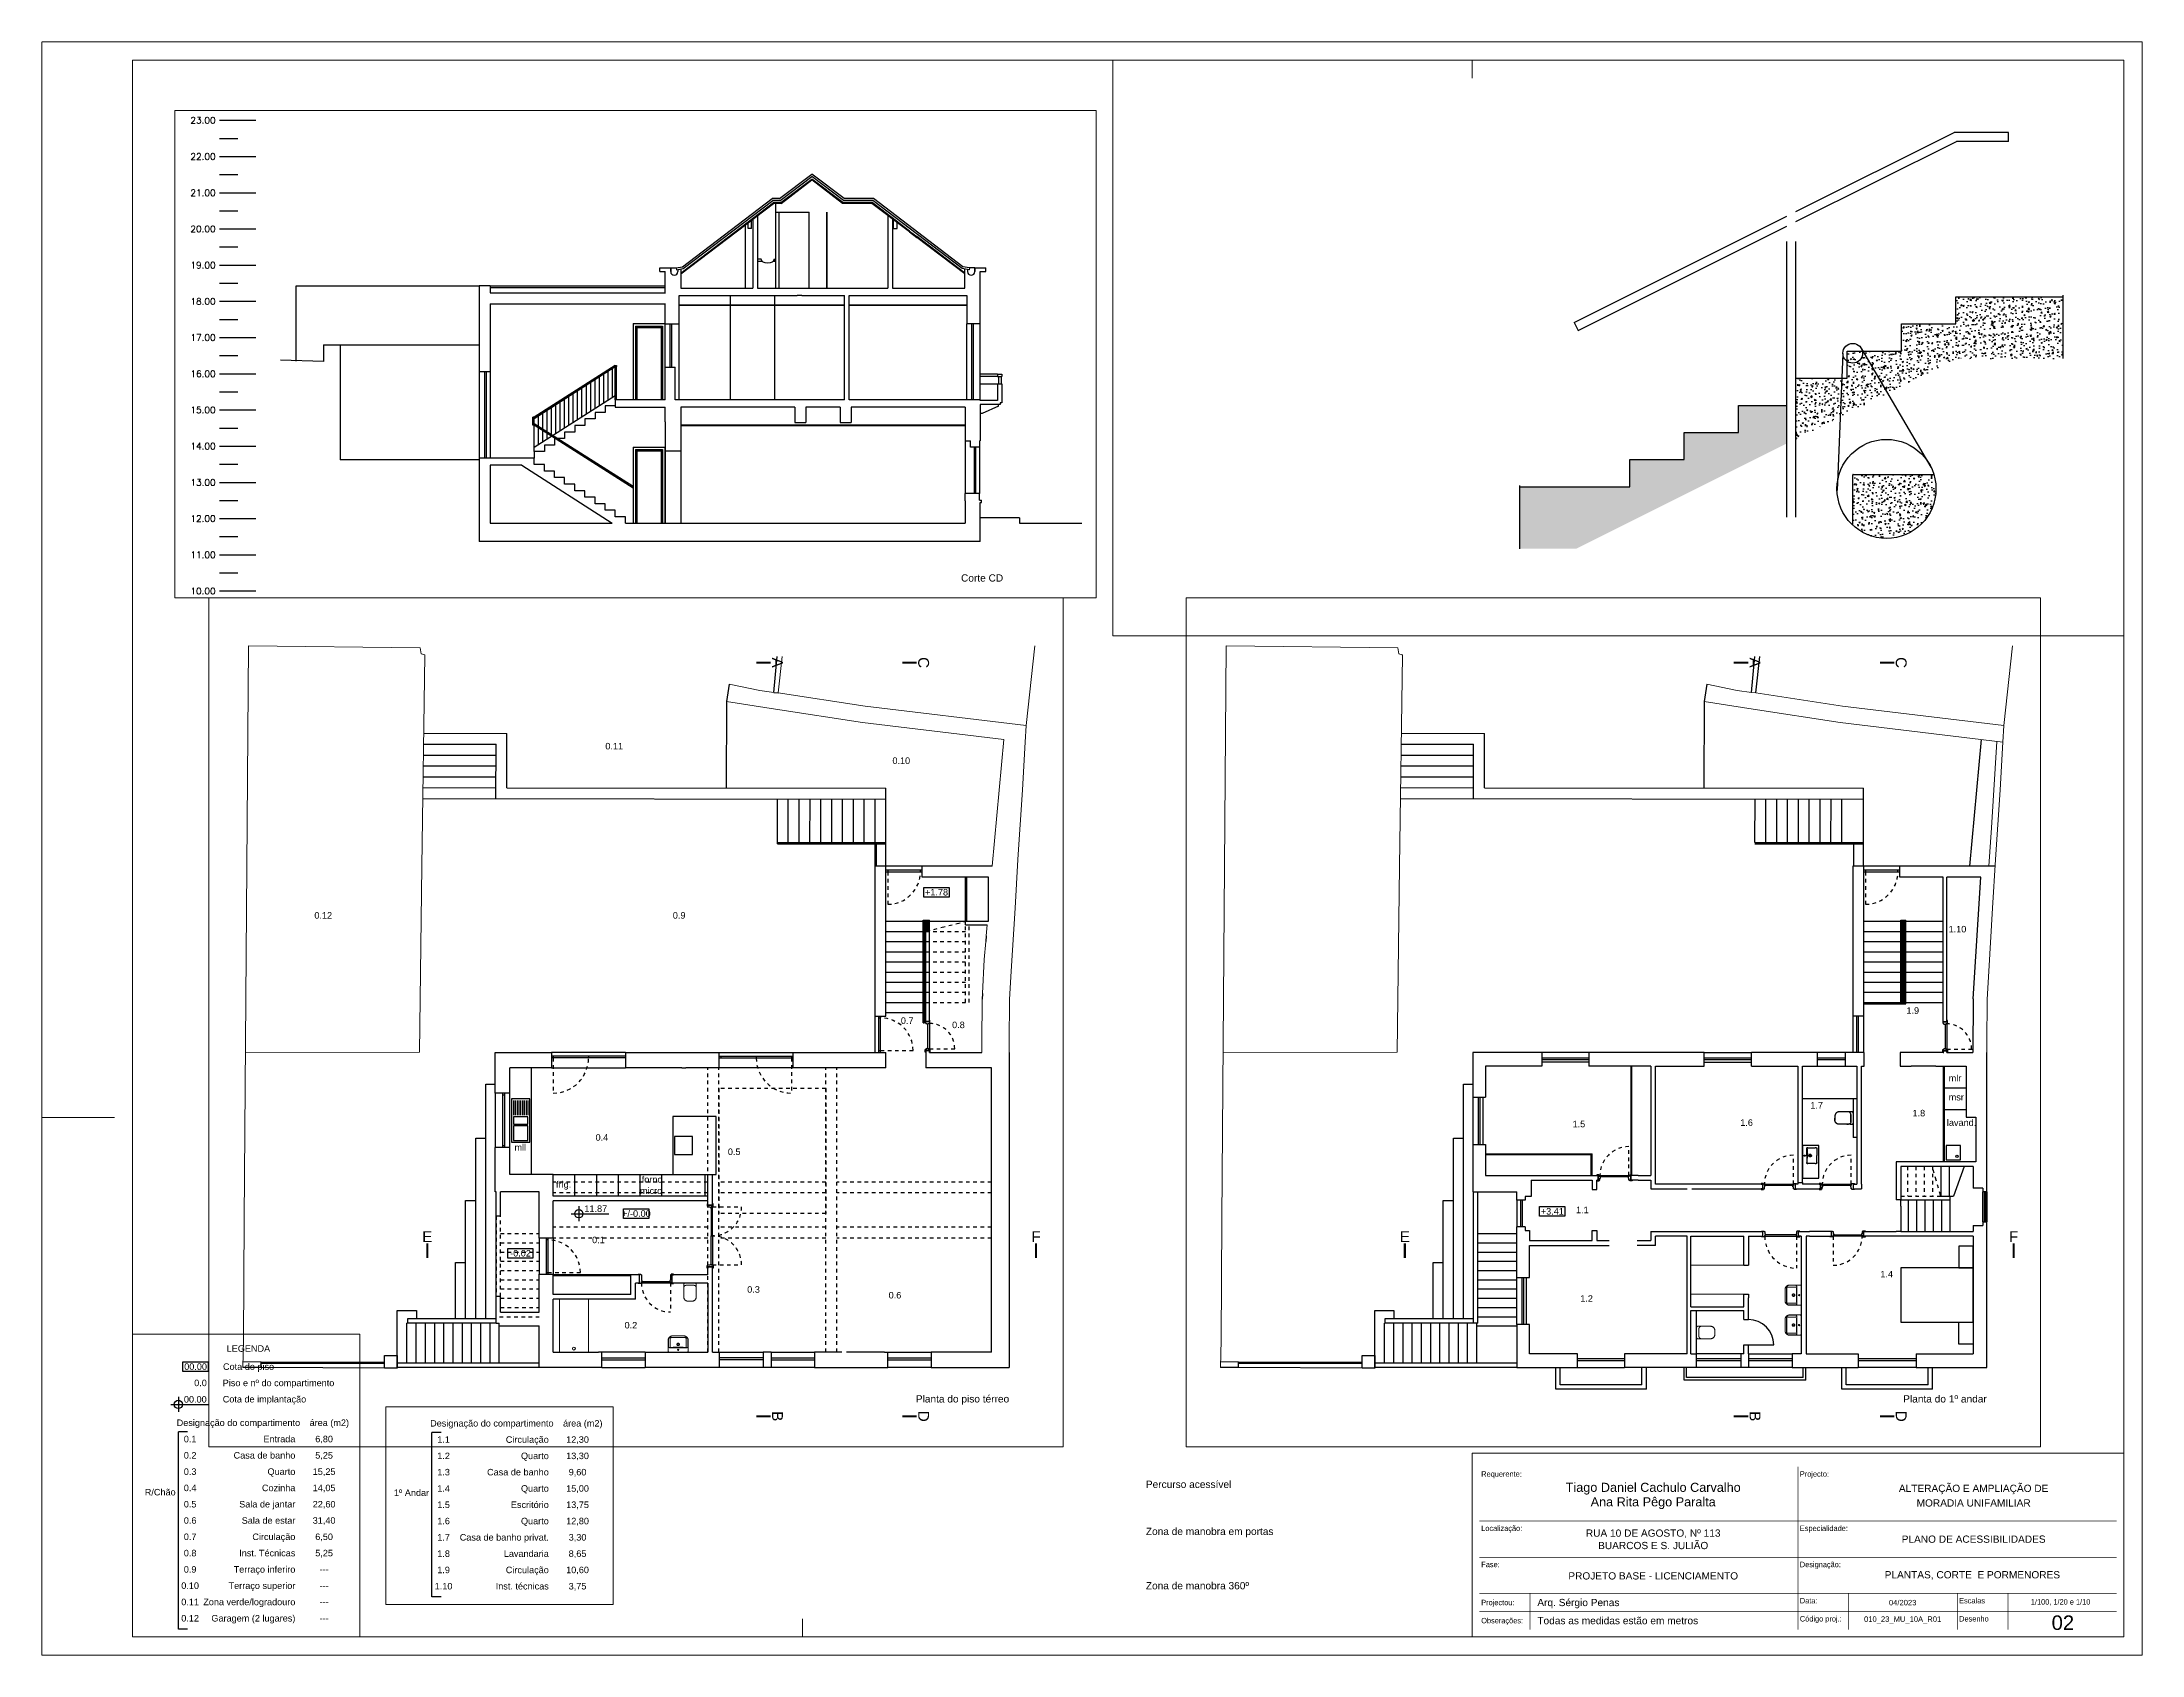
# Paper-space layout '02 PLT ACESS' of a CAD drawing. Header units: millimetres. Extents: x 37.1 to 95.1, y -26.9 to 17.7.
# The model-space entities are those that its viewports show. They can reach past a viewport. Long polylines and large blocks are cut down to what shows.
import ezdxf
from ezdxf.enums import TextEntityAlignment as Align

# ---------------------------------------------------------------- set-up
doc = ezdxf.new("R2010")
doc.units = ezdxf.units.MM
for name, pattern in [('DASHDOT', [25.4, 12.7, -6.35, 0, -6.35]), ('DASHED', [19.049999999999997, 12.7, -6.35]), ('HIDDEN', [9.524999999999999, 6.349999999999999, -3.174999999999999]), ('SOLID_LINE', [0])]:
    doc.linetypes.add(name, pattern=pattern)
for name, color, linetype in [('ARQ_CONSTRUIR_CORTE', 10, 'Continuous'), ('ARQ_CONSTRUIR_VISTA', 30, 'Continuous'), ('ARQ_CONTRUIR_VAOS', 40, 'Continuous'), ('ARQ_EXISNTENTE_VISTA', 9, 'Continuous'), ('ARQ_EXISTENTE_CORTE', 6, 'Continuous'), ('ARQ_LINHA_CORTE', 4, 'Continuous'), ('ARQ_MOBILIARIO', 8, 'Continuous'), ('ARQ_TEXTO', 3, 'Continuous'), ('LOC_CORTE', 6, 'Continuous')]:
    doc.layers.add(name, color=color, linetype=linetype)
for name, color, linetype, lineweight in [('ARQ_LEGENDA', 5, 'Continuous', 0), ('ARQ_SANITAROS', 42, 'Continuous', 0), ('construcao', 6, 'Continuous', 0), ('FOLHA', 7, 'Continuous', 9)]:
    doc.layers.add(name, color=color, linetype=linetype, lineweight=lineweight)
doc.layers.add('ARQ_VIEWPORT', color=143, linetype='Continuous', plot=False)
doc.styles.add('Arial', font='arial.ttf', dxfattribs={"height": 0.2})
doc.styles.add('ROMA1_20', font='romans.shx', dxfattribs={"height": 0.18})
doc.styles.get("Standard").update_dxf_attribs({"font": 'arial.ttf'})

psp = doc.layouts.new('02 PLT ACESS')

# ---------------------------------------------------------------- texts
at = {"layer": 'ARQ_LEGENDA', "linetype": 'SOLID_LINE', "style": 'Arial'}
for s, p in [('Percurso acessível', (67.63552250321786, -22.24978358852762)), ('Zona de manobra em portas', (67.63552250321786, -23.54978358852762)), ('Zona de manobra 360º', (67.63552250321786, -25.04978358852762))]:
    psp.add_text(s, height=0.2, dxfattribs=at).set_placement(p)
for s, height, p in [('PLANTAS, CORTE  E PORMENORES', 0.2, (90.46300749420811, -24.66442445623755)), ('02', 0.4, (92.96228234679012, -25.97112353747792))]:
    psp.add_text(s, height=height, dxfattribs=at).set_placement(p, align=Align.MIDDLE)
at = {"layer": 'ARQ_LEGENDA', "linetype": 'SOLID_LINE', "style": 'Arial', "width": 0.8499999999999999}
psp.add_text('1/100, 1/20 e 1/10', height=0.15, dxfattribs=at).set_placement((92.89938826625354, -25.39624778328931), align=Align.MIDDLE_CENTER)

msp = doc.modelspace()

# ---------------------------------------------------------------- texts
at = {"layer": 'ARQ_CONSTRUIR_VISTA'}
for s, p in [('0.11', (1837.668761857464, 1663.696028073647)), ('0.10', (1845.597250290174, 1663.294585621358)), ('0.12', (1829.631862049102, 1659.022090950566)), ('0.9', (1839.532601814521, 1659.022090950566)), ('0.7', (1845.830650320855, 1656.114825445435)), ('0.8', (1847.246031790648, 1655.996935327959)), ('0.4', (1837.39955757317, 1652.889334579653)), ('mll', (1835.159146392241, 1652.615406113632)), ('0.5', (1841.052827800044, 1652.493771961761)), ('forno', (1838.674509335636, 1651.729249600703)), ('frig.', (1836.306646690756, 1651.591136903741)), ('micro', (1838.625747812102, 1651.417432996266)), ('0.1', (1837.302858181823, 1650.057684542499)), ('0.3', (1841.587241056268, 1648.690038931797)), ('0.6', (1845.493305369493, 1648.530822576904)), ('0.2', (1838.199873058209, 1647.703309971732)), ('1.10', (1847.768305216703, 1633.641803397261)), ('1.9', (1846.603405243543, 1631.392650372159)), ('mlr', (1847.771788454586, 1629.5258498245)), ('1.7', (1843.948698301544, 1628.775298800368)), ('1.8', (1846.771340544202, 1628.560240343785)), ('msr', (1847.771788454586, 1629.000721264343)), ('1.5', (1837.382323909547, 1628.258719577897)), ('1.6', (1842.013505013094, 1628.298235193957)), ('lavand.', (1847.720691392414, 1628.298235193957)), ('1.1', (1837.478002985068, 1625.886219205437)), ('1.4', (1845.883911225234, 1624.112965182456)), ('1.2', (1837.594492982384, 1623.4399292618))]:
    msp.add_text(s, height=0.18, dxfattribs=at).set_placement(p)
at = {"layer": 'ARQ_LEGENDA', "linetype": 'SOLID_LINE', "style": 'Arial', "width": 0.8499999999999999}
for s, p in [('Requerente:', (2049.490393146189, 1478.727406512682)), ('Projecto:', (2058.290393146206, 1478.727406512667)), ('Localização:', (2049.490393146189, 1477.227406512682)), ('Especialidade:', (2058.290393146206, 1477.227406512682)), ('Fase:', (2049.490393146189, 1476.227406512696)), ('Designação:', (2058.290393146206, 1476.227406512711)), ('Projectou:', (2049.490393146189, 1475.177406512708)), ('Data:', (2058.290393146206, 1475.227406512696)), ('Escalas', (2062.690393146207, 1475.227406512696)), ('Obserações:', (2049.490393146189, 1474.677406512708)), ('Código proj.:', (2058.290393146177, 1474.727406512718)), ('Desenho', (2062.690393146207, 1474.727406512696))]:
    msp.add_text(s, height=0.15, dxfattribs=at).set_placement(p, align=Align.MIDDLE_LEFT)
at = {"layer": 'ARQ_LEGENDA', "linetype": 'SOLID_LINE', "style": 'Arial'}
for s, height, p in [('Tiago Daniel Cachulo Carvalho', 0.25, (2054.24039314618, 1478.327406512691)), ('ALTERAÇÃO E AMPLIAÇÃO DE', 0.2, (2063.090393146215, 1478.327406512688)), ('Ana Rita Pêgo Paralta', 0.25, (2054.24039314618, 1477.927406512691)), ('MORADIA UNIFAMILIAR', 0.2, (2063.090393146215, 1477.927406512694)), ('RUA 10 DE AGOSTO, Nº 113', 0.2, (2054.240393146194, 1477.077406512679)), ('BUARCOS E S. JULIÃO', 0.2, (2054.240393146194, 1476.777406512679)), ('PLANO DE ACESSIBILIDADES', 0.2, (2063.090393146077, 1476.927406512672)), ('PROJETO BASE - LICENCIAMENTO', 0.2, (2054.24039314618, 1475.912968607545)), ('04/2023', 0.15, (2061.129773647239, 1475.177406512708)), ('010_23_MU_10A_R01', 0.15, (2061.12977364721, 1474.697676202113))]:
    msp.add_text(s, height=height, dxfattribs=at).set_placement(p, align=Align.MIDDLE)
for s, p in [('Arq. Sérgio Penas', (2051.040393146183, 1475.177406512708)), ('Todas as medidas estão em metros', (2051.040393146176, 1474.677406512708))]:
    msp.add_text(s, height=0.2, dxfattribs=at).set_placement(p, align=Align.MIDDLE_LEFT)
at = {"layer": 'ARQ_LINHA_CORTE'}
for s, p in [('A', (1842.27268231159, 1666.093494211834)), ('C', (1846.309019001938, 1666.093494211834)), ('B', (1842.27268231159, 1645.277703475866)), ('D', (1846.309019001938, 1645.277703475866)), ('A', (1842.27268231159, 1641.093494211834)), ('C', (1846.309019001938, 1641.093494211834)), ('B', (1842.27268231159, 1620.277703475866)), ('D', (1846.309019001938, 1620.277703475866))]:
    msp.add_text(s, height=0.3, rotation=270, dxfattribs=at).set_placement(p, align=Align.CENTER)
for s, p in [('E', (1832.750189898276, 1650.089005991789)), ('F', (1849.564625683672, 1650.089005991789)), ('E', (1832.750189898276, 1625.089005991789)), ('F', (1849.564625683672, 1625.089005991789))]:
    msp.add_text(s, height=0.3, dxfattribs=at).set_placement(p, align=Align.CENTER)
at = {"layer": 'ARQ_TEXTO', "style": 'ROMA1_20'}
for s, p in [('10.00', (1857.134169330575, 1718.44150412082)), ('11.00', (1858.134169330575, 1718.44150412082)), ('12.00', (1859.134169330575, 1718.44150412082)), ('13.00', (1860.134169330575, 1718.44150412082)), ('14.00', (1861.134169330575, 1718.44150412082)), ('15.00', (1862.134169330575, 1718.44150412082)), ('16.00', (1863.134169330575, 1718.44150412082)), ('17.00', (1864.134169330575, 1718.44150412082)), ('18.00', (1865.134169330575, 1718.44150412082)), ('19.00', (1866.134169330575, 1718.44150412082)), ('20.00', (1867.134169330575, 1718.44150412082)), ('21.00', (1868.134169330575, 1718.44150412082)), ('22.00', (1869.134169330575, 1718.44150412082)), ('23.00', (1870.134169330575, 1718.44150412082)), ('10.00', (1857.134169330595, 1693.439475134746)), ('11.00', (1858.134169330595, 1693.439475134746)), ('12.00', (1859.134169330595, 1693.439475134746)), ('13.00', (1860.134169330595, 1693.439475134746)), ('14.00', (1861.134169330595, 1693.439475134746)), ('15.00', (1862.134169330595, 1693.439475134746)), ('16.00', (1863.134169330595, 1693.439475134746)), ('17.00', (1864.134169330595, 1693.439475134746)), ('18.00', (1865.134169330595, 1693.439475134746)), ('19.00', (1866.134169330595, 1693.439475134746)), ('20.00', (1867.134169330595, 1693.439475134746)), ('21.00', (1868.134169330595, 1693.439475134746)), ('22.00', (1869.134169330595, 1693.439475134746)), ('23.00', (1870.134169330595, 1693.439475134746))]:
    msp.add_text(s, height=0.18, rotation=270, dxfattribs=at).set_placement(p)
at = {"layer": 'ARQ_TEXTO'}
msp.add_text('Corte CD', height=0.2, rotation=270, dxfattribs=at).set_placement((1857.484720603768, 1695.994976884394), align=Align.RIGHT)
for s, p in [('LEGENDA', (1818.300704208461, 1659.340333361688)), ('+1.78', (1846.816342486168, 1659.751417232278)), ('00.00', (1816.841653989632, 1658.840600595679)), ('0.0', (1816.977351832804, 1658.390600595653)), ('00.00', (1816.833788799824, 1657.936397420185)), ('área (m2)', (1820.534870521528, 1657.290600595632)), ('0.1', (1816.690870273464, 1656.840600595621)), ('0.2', (1816.690870273464, 1656.390600595638)), ('5,25', (1820.390870273447, 1656.390600595653)), ('6,80', (1820.390870273447, 1656.840600595621)), ('0.3', (1816.69087027345, 1655.940600595627)), ('15,25', (1820.390870273447, 1655.940600595627)), ('0.4', (1816.69087027345, 1655.490600595615)), ('14,05', (1820.390870273447, 1655.490600595644)), ('0.5', (1816.690870273464, 1655.040600595662)), ('22,60', (1820.390870273447, 1655.040600595662)), ('0.6', (1816.690870273464, 1654.59060059565)), ('0.7', (1816.690870273464, 1654.140600595638)), ('31,40', (1820.390870273432, 1654.590600595664)), ('6,50', (1820.390870273462, 1654.140600595667)), ('0.8', (1816.69087027345, 1653.690600595615)), ('5,25', (1820.390870273447, 1653.690600595644)), ('0.9', (1816.69087027345, 1653.240600595615)), ('---', (1820.390870273447, 1653.240600595644)), ('0.10', (1816.69087027345, 1652.790600595615)), ('0.11', (1816.69087027345, 1652.340600595615)), ('---', (1820.390870273447, 1652.790600595644)), ('0.12', (1816.69087027345, 1651.890600595615)), ('---', (1820.390870273447, 1652.340600595644)), ('---', (1820.390870273447, 1651.890600595644)), ('11.87', (1837.404652455239, 1651.010417220883)), ('+/-0.00', (1838.527346107929, 1650.875424692835)), ('-0.02', (1835.326183458803, 1649.779944702622)), ('área (m2)', (1820.534870521528, 1632.290600595632)), ('1.1', (1816.690870273464, 1631.840600595621)), ('12,30', (1820.390870273447, 1631.840600595621)), ('1.2', (1816.690870273464, 1631.390600595638)), ('1.3', (1816.69087027345, 1630.940600595627)), ('13,30', (1820.390870273447, 1631.390600595653)), ('9,60', (1820.390870273447, 1630.940600595627)), ('1.4', (1816.69087027345, 1630.490600595615)), ('15,00', (1820.390870273447, 1630.490600595644)), ('1.5', (1816.690870273464, 1630.040600595662)), ('13,75', (1820.390870273447, 1630.040600595662)), ('1.6', (1816.690870273464, 1629.59060059565)), ('1.7', (1816.690870273464, 1629.140600595638)), ('12,80', (1820.390870273432, 1629.590600595664)), ('3,30', (1820.390870273462, 1629.140600595667)), ('1.8', (1816.69087027345, 1628.690600595615)), ('8,65', (1820.390870273447, 1628.690600595644)), ('1.9', (1816.690870273464, 1628.240600595638)), ('10,60', (1820.390870273462, 1628.240600595667)), ('1.10', (1816.69087027345, 1627.790600595615)), ('3,75', (1820.390870273447, 1627.790600595644)), ('+3.41', (1836.823713395724, 1625.938461225887))]:
    msp.add_text(s, height=0.18, dxfattribs=at).set_placement(p, align=Align.MIDDLE_CENTER)
for s, p in [('Cota do piso', (1817.598777713214, 1658.840600595533)), ('Piso e nº do compartimento', (1817.590912523392, 1658.390600595682)), ('Cota de implantação', (1817.590912523407, 1657.940600595641))]:
    msp.add_text(s, height=0.18, dxfattribs=at).set_placement(p, align=Align.MIDDLE_LEFT)
for s, p in [('Designação do compartimento', (1819.72905722467, 1657.290600595603)), ('Casa de banho', (1819.597055518155, 1656.390600595653)), ('Entrada', (1819.59705551814, 1656.84060059565)), ('Quarto', (1819.597055518126, 1655.940600595685)), ('R/Chão', (1816.29087027347, 1655.373100595642)), ('Cozinha', (1819.59705551814, 1655.490600595615)), ('Sala de jantar', (1819.597055518111, 1655.040600595662)), ('Sala de estar', (1819.59705551814, 1654.590600595664)), ('Circulação', (1819.597055518155, 1654.140600595638)), ('Inst. Técnicas', (1819.59705551814, 1653.690600595615)), ('Terraço inferiro', (1819.59705551814, 1653.240600595615)), ('Zona verde/logradouro', (1819.59705551814, 1652.340600595615)), ('Terraço superior', (1819.59705551814, 1652.790600595615)), ('Garagem (2 lugares)', (1819.59705551814, 1651.890600595615)), ('Designação do compartimento', (1819.72905722467, 1632.290600595603)), ('Circulação', (1819.59705551814, 1631.84060059565)), ('Casa de banho', (1819.597055518126, 1630.940600595685)), ('Quarto', (1819.597055518155, 1631.390600595653)), ('1º Andar', (1816.29087027347, 1630.373100595642)), ('Quarto', (1819.59705551814, 1630.490600595615)), ('Escritório', (1819.597055518111, 1630.040600595662)), ('Casa de banho privat.', (1819.597055518155, 1629.140600595638)), ('Quarto', (1819.59705551814, 1629.590600595664)), ('Lavandaria', (1819.59705551814, 1628.690600595615)), ('Circulação', (1819.597055518155, 1628.240600595638)), ('Inst. técnicas', (1819.59705551814, 1627.790600595615))]:
    msp.add_text(s, height=0.18, dxfattribs=at).set_placement(p, align=Align.MIDDLE_RIGHT)
for s, p in [('Planta do piso térreo', (1848.82280163285, 1645.658471972045)), ('Planta do 1º andar', (1848.82280163285, 1620.658471972045))]:
    msp.add_text(s, height=0.2, dxfattribs=at).set_placement(p, align=Align.RIGHT)

# ---------------------------------------------------------------- hatches: boundary and pattern name
at = {"linetype": 'Continuous'}
h = msp.add_hatch(dxfattribs=at)
h.set_pattern_fill('AR-CONC', color=256, scale=0.05, angle=360, style=0)
h.set_pattern_definition([(49.99999999999999, (2030.896430616722, 1413.86594205853), (0.3586300913003768, -0.03137606749129758), [0.03750000000000001, -0.4125]), (355, (2030.896430616722, 1413.86594205853), (-0.06937566680649998, 0.376096066850006), [0.03, -0.33]), (100.4513999999999, (2030.926316456728, 1413.863327388533), (0.2892546908570108, 0.3447197710304768), [0.03187009499999987, -0.3505710559999989]), (46.18420000000002, (2030.896430616722, 1413.965942058536), (0.5336205243128223, -0.08275950716450907), [0.05624999999999993, -0.6187499999999987]), (96.63559999999994, (2030.940898989222, 1413.959045405032), (0.4673313527743517, 0.4870589354502208), [0.04780514399999988, -0.5258564999999982]), (351.1842, (2030.896430616722, 1413.965942058536), (0.4673309725668137, 0.4870593004626623), [0.04500000000000001, -0.4950000000000001]), (21, (2030.946430616725, 1413.940942058534), (0.2984535260592309, -0.2013094453326695), [0.03750000000000001, -0.4125]), (326.0000000000001, (2030.946430616725, 1413.940942058534), (0.1216576659607909, 0.3625750225234265), [0.02999999999999997, -0.3299999999999995]), (71.45140000000002, (2030.971301733222, 1413.924166255534), (0.420111314290745, 0.1612652483549762), [0.03187009499999997, -0.3505710559999997]), (37.50000000000001, (2030.896430616722, 1413.86594205853), (0.006079927658645345, 0.1664469269156558), [0, -0.326, 0, -0.335, 0, -0.33125]), (7.500000000000001, (2030.896430616722, 1413.86594205853), (0.1315347687210743, 0.1972058559411801), [0, -0.1909999999999998, 0, -0.3184999999999995, 0, -0.1262499999999998]), (327.5, (2030.784930616723, 1413.86594205853), (0.2669112180862045, -0.01127743586718992), [0, -0.125, 0, -0.39, 0, -0.5174999999999998]), (317.5, (2030.734930616728, 1413.86594205853), (0.2915930846711931, 0.0500524911661588), [0, -0.1625, 0, -0.259, 0, -0.3675])])
h.paths.add_polyline_path([(2035.329015588603, 1416.082234544466), (2038.27143061673, 1416.082234544466), (2038.27143061673, 1417.792234544473), (2035.31143061673, 1417.792234544473), (2035.31143061673, 1417.042234544473), (2033.81143061673, 1417.042234544473), (2033.81143061673, 1416.292234544473), (2032.311430616723, 1416.292234544473), (2032.31143061673, 1415.542234544473), (2030.896430616722, 1415.542234544473), (2030.896430616722, 1413.86594205853)])
h = msp.add_hatch(dxfattribs=at)
h.set_pattern_fill('AR-CONC', color=256, scale=0.05, angle=360, style=0)
h.set_pattern_definition([(49.99999999999999, (2023.271430616722, 1410.832234544474), (0.3586300913003768, -0.03137606749129758), [0.03750000000000001, -0.4125]), (355, (2023.271430616722, 1410.832234544474), (-0.06937566680649998, 0.376096066850006), [0.03, -0.33]), (100.4513999999999, (2023.301316456721, 1410.82961987447), (0.2892546908570108, 0.3447197710304768), [0.03187009499999987, -0.3505710559999989]), (46.18420000000002, (2023.271430616722, 1410.932234544472), (0.5336205243128223, -0.08275950716450907), [0.05624999999999993, -0.6187499999999987]), (96.63559999999994, (2023.315898989222, 1410.925337890969), (0.4673313527743517, 0.4870589354502208), [0.04780514399999988, -0.5258564999999982]), (351.1842, (2023.271430616722, 1410.932234544472), (0.4673309725668137, 0.4870593004626623), [0.04500000000000001, -0.4950000000000001]), (21, (2023.321430616725, 1410.907234544471), (0.2984535260592309, -0.2013094453326695), [0.03750000000000001, -0.4125]), (326.0000000000001, (2023.321430616725, 1410.907234544471), (0.1216576659607909, 0.3625750225234265), [0.02999999999999997, -0.3299999999999995]), (71.45140000000002, (2023.346301733222, 1410.890458741471), (0.420111314290745, 0.1612652483549762), [0.03187009499999997, -0.3505710559999997]), (37.50000000000001, (2023.271430616722, 1410.832234544474), (0.006079927658645345, 0.1664469269156558), [0, -0.326, 0, -0.335, 0, -0.33125]), (7.500000000000001, (2023.271430616722, 1410.832234544474), (0.1315347687210743, 0.1972058559411801), [0, -0.1909999999999998, 0, -0.3184999999999995, 0, -0.1262499999999998]), (327.5, (2023.159930616723, 1410.832234544474), (0.2669112180862045, -0.01127743586718992), [0, -0.125, 0, -0.39, 0, -0.5174999999999998]), (317.5, (2023.10993061672, 1410.832234544474), (0.2915930846711931, 0.0500524911661588), [0, -0.1625, 0, -0.259, 0, -0.3675])])
h.paths.add_polyline_path([(2030.646430616722, 1413.74094205853), (2030.646430616722, 1414.792234544473), (2029.311430616723, 1414.792234544473), (2029.311430616723, 1414.042234544473), (2027.811430616723, 1414.042234544473), (2027.811430616723, 1413.292234544473), (2026.311430616723, 1413.292234544473), (2026.311430616723, 1412.542234544473), (2023.271430616722, 1412.542234544473), (2023.271430616722, 1410.832234544474), (2024.829015588596, 1410.832234544474)])
h = msp.add_hatch(dxfattribs=at)
h.set_pattern_fill('AR-CONC', color=256, scale=0.05, angle=360, style=0)
h.set_pattern_definition([(49.99999999999999, (2032.466522270221, 1411.124008160199), (0.3586300913003768, -0.03137606749129758), [0.03750000000000001, -0.4125]), (355, (2032.466522270221, 1411.124008160199), (-0.06937566680649998, 0.376096066850006), [0.03, -0.33]), (100.4513999999999, (2032.496408110219, 1411.121393490202), (0.2892546908570108, 0.3447197710304768), [0.03187009499999986, -0.3505710559999988]), (46.18420000000002, (2032.466522270221, 1411.224008160197), (0.5336205243128223, -0.08275950716450907), [0.05624999999999993, -0.6187499999999987]), (96.63559999999994, (2032.510990642721, 1411.217111506701), (0.4673313527743517, 0.4870589354502208), [0.04780514399999988, -0.5258564999999981]), (351.1842, (2032.466522270221, 1411.224008160197), (0.4673309725668137, 0.4870593004626623), [0.04500000000000001, -0.4950000000000001]), (21, (2032.516522270217, 1411.199008160196), (0.2984535260592309, -0.2013094453326695), [0.03750000000000001, -0.4125]), (326.0000000000001, (2032.516522270217, 1411.199008160196), (0.1216576659607909, 0.3625750225234265), [0.02999999999999997, -0.3299999999999995]), (71.45140000000002, (2032.541393386721, 1411.182232357196), (0.420111314290745, 0.1612652483549762), [0.03187009499999997, -0.3505710559999997]), (37.50000000000001, (2032.466522270221, 1411.124008160199), (0.006079927658645345, 0.1664469269156558), [0, -0.326, 0, -0.335, 0, -0.33125]), (7.500000000000001, (2032.466522270221, 1411.124008160199), (0.1315347687210743, 0.1972058559411801), [0, -0.1909999999999998, 0, -0.3184999999999995, 0, -0.1262499999999998]), (327.5, (2032.355022270222, 1411.124008160199), (0.2669112180862045, -0.01127743586718992), [0, -0.125, 0, -0.39, 0, -0.5174999999999998]), (317.5, (2032.305022270219, 1411.124008160199), (0.2915930846711931, 0.0500524911661588), [0, -0.1625, 0, -0.259, 0, -0.3675])])
edge = h.paths.add_edge_path()
edge.add_line((2032.476522270216, 1412.880432327087), (2034.707514204649, 1412.880432327087))
edge.add_arc((2033.398977377347, 1412.484677791135), 1.367073619494691, 226.9935159784209, 16.827442779953287, ccw=False)
edge.add_line((2032.466522270221, 1411.484968956369), (2032.466522270221, 1412.870432327085))
edge.add_arc((2032.476522270216, 1412.870432327085), 0.009999999998854037, 90.00000001823861, 180, ccw=False)

# ---------------------------------------------------------------- linework, layer by layer
at = {"color": 4, "linetype": 'DASHDOT', "ltscale": 0.6}
for p, q in [((2030.646430616722, 1411.700730230403), (2030.646430616722, 1422.813195908098)), ((2030.896430616722, 1411.700730230403), (2030.896430616722, 1422.813195908098)), ((2038.27143061673, 1417.832234544466), (2038.27143061673, 1416.082234544466)), ((2023.271430616722, 1410.832234544474), (2023.271430616722, 1412.582234544474))]:
    msp.add_line(p, q, dxfattribs=at)
for p, q in [((2030.896430616722, 1420.144734544474), (2035.27143061673, 1422.332234544466)), ((2036.77143061673, 1422.332234544466), (2035.27143061673, 1422.332234544466)), ((2036.77143061673, 1422.082234544474), (2036.77143061673, 1422.332234544466)), ((2030.896430616708, 1419.865226047286), (2035.330447611105, 1422.082234544452)), ((2036.77143061673, 1422.082234544474), (2035.330447611105, 1422.082234544452)), ((2024.771430616722, 1417.082234544474), (2030.646430616722, 1420.019734544474)), ((2024.883234015612, 1416.858627746724), (2030.64643061673, 1419.740226047272)), ((2024.771430616722, 1417.082234544474), (2024.883234015612, 1416.858627746724)), ((2032.192659023855, 1416.220964707949), (2032.032664305862, 1412.439083144474)), ((2032.711526344978, 1416.350224967513), (2034.627000911471, 1413.085384442309)), ((2032.476522270216, 1412.880432327087), (2034.707514204642, 1412.880432327087)), ((2032.466522270221, 1411.484968956369), (2032.466522270221, 1412.870432327085))]:
    msp.add_line(p, q)
for points in [[(2030.89643061673, 1415.542234544473), (2032.31143061673, 1415.542234544473), (2032.311430616723, 1416.292234544473), (2033.81143061673, 1416.292234544473), (2033.81143061673, 1417.042234544473), (2035.31143061673, 1417.042234544473), (2035.31143061673, 1417.792234544473), (2038.27143061673, 1417.792234544473)], [(2023.271430616722, 1412.542234544473), (2026.311430616723, 1412.542234544473), (2026.311430616723, 1413.292234544473), (2027.811430616723, 1413.292234544473), (2027.811430616723, 1414.042234544473), (2029.311430616723, 1414.042234544473), (2029.311430616723, 1414.792234544473), (2030.64643061673, 1414.792234544473)]]:
    msp.add_lwpolyline(points)
for centre, radius in [((2032.465921638152, 1416.230083637279), 0.273414723898944), ((2033.398977377347, 1412.484677791135), 1.36707361949472)]:
    msp.add_circle(centre, radius)
msp.add_arc((2032.476522270216, 1412.870432327085), 0.01, 90, 180)
at = {"layer": 'ARQ_CONSTRUIR_CORTE'}
for p, q in [((1860.845730657811, 1710.467703475866), (1860.845730657811, 1714.304706772551)), ((1860.890513861754, 1714.304706772551), (1860.845730657811, 1714.304706772551)), ((1860.895730657733, 1710.467703475866), (1858.595730657733, 1710.467703475866)), ((1858.595730657733, 1706.242333622765), (1858.595730657733, 1710.467703475866)), ((1860.895730657733, 1708.947703475866), (1860.895730657733, 1710.467703475866)), ((1865.655730657811, 1710.467703475866), (1863.27573074675, 1710.467703475866)), ((1863.27573074675, 1710.167703475866), (1863.27573074675, 1710.467703475866)), ((1865.655730657811, 1710.167703475866), (1865.655730657811, 1710.467703475866)), ((1859.095730657733, 1710.167703475866), (1859.095730657733, 1706.797554964246)), ((1860.695730657733, 1710.167703475866), (1859.095730657733, 1710.167703475866)), ((1860.695730657733, 1709.286443853135), (1860.695730657733, 1710.167703475866)), ((1865.155730657811, 1710.167703475866), (1863.27573074675, 1710.167703475866)), ((1865.155730657811, 1710.167703475866), (1865.155730657811, 1705.32567448976)), ((1865.655730657811, 1710.167703475866), (1865.455730657811, 1710.167703475866)), ((1865.455730657811, 1710.167703475866), (1865.455730657811, 1705.32567448976)), ((1860.695730657733, 1709.286443853135), (1859.095730657733, 1706.797554964246)), ((1860.715730657733, 1708.667703475866), (1860.715730657733, 1708.947703475866)), ((1860.715730657733, 1708.947703475866), (1860.895730657733, 1708.947703475866)), ((1860.175730657733, 1707.827703475866), (1860.175730657733, 1708.107703475866)), ((1860.175730657733, 1708.107703475866), (1860.355730657733, 1708.107703475866)), ((1860.355730657733, 1708.107703475866), (1860.355730657733, 1708.387703475866)), ((1860.355730657733, 1708.387703475866), (1860.535730657733, 1708.387703475866)), ((1860.535730657733, 1708.387703475866), (1860.535730657733, 1708.667703475866)), ((1860.535730657733, 1708.667703475866), (1860.715730657733, 1708.667703475866)), ((1859.815730657733, 1707.267703475866), (1859.815730657733, 1707.547703475866)), ((1859.815730657733, 1707.547703475866), (1859.995730657733, 1707.547703475866)), ((1859.995730657733, 1707.547703475866), (1859.995730657733, 1707.827703475866)), ((1859.995730657733, 1707.827703475866), (1860.175730657733, 1707.827703475866)), ((1859.455730657733, 1706.707703475867), (1859.455730657733, 1706.987703475867)), ((1859.455730657733, 1706.987703475867), (1859.635730657733, 1706.987703475867)), ((1859.635730657733, 1706.987703475867), (1859.635730657733, 1707.267703475866)), ((1859.635730657733, 1707.267703475866), (1859.815730657733, 1707.267703475866)), ((1859.095730657733, 1706.427703475867), (1859.275730657733, 1706.427703475867)), ((1859.095730657733, 1706.427703475867), (1859.095730657733, 1704.897703475834)), ((1859.275730657733, 1706.427703475867), (1859.275730657733, 1706.707703475867)), ((1859.275730657733, 1706.707703475867), (1859.455730657733, 1706.707703475867)), ((1862.505730657734, 1706.707703475867), (1862.305730657734, 1706.707703475867)), ((1862.305730657734, 1706.707703475867), (1862.305730657734, 1705.327703475834)), ((1862.505730657734, 1705.327703475866), (1862.505730657734, 1706.707703475867)), ((1862.631229651302, 1706.688870244081), (1863.420730657734, 1706.690203475866)), ((1861.095730657732, 1705.327703475834), (1861.095730657732, 1704.897703475834)), ((1861.898175616019, 1705.327703475834), (1861.095730657732, 1705.327703475834)), ((1861.795730657733, 1704.897703475834), (1861.795730657733, 1697.047703475834)), ((1861.810730657733, 1704.897703475834), (1861.810730657733, 1697.047703475834)), ((1865.105730657796, 1700.377703475848), (1865.105730657796, 1704.947703475834)), ((1865.120730657796, 1700.377703475848), (1865.120730657796, 1704.947703475834)), ((1867.495252856615, 1702.907875358683), (1865.585730657775, 1702.907875358683)), ((1867.594069931943, 1702.777875358683), (1865.585730657775, 1702.777875358683)), ((1866.335730657775, 1702.777875358683), (1866.335730657775, 1702.658787416316)), ((1866.335730657775, 1702.34696330105), (1866.335730657775, 1702.303953475866)), ((1866.385730657775, 1702.303953475866), (1866.335730657775, 1702.303953475866)), ((1866.385730657775, 1702.677875358683), (1866.385730657775, 1702.777875358683)), ((1866.385730657775, 1702.327875358683), (1866.385730657775, 1702.303953475866)), ((1865.385730657775, 1701.557703475834), (1865.385730657775, 1701.687703475834)), ((1865.105730657796, 1696.997703475834), (1865.105730657796, 1700.247703475845)), ((1865.120730657796, 1696.997703475834), (1865.120730657796, 1700.247703475845)), ((1867.596417635276, 1699.180620142533), (1865.585730657775, 1699.180620142533)), ((1867.497600559949, 1699.050620142533), (1865.585730657775, 1699.050620142533)), ((1859.715730657722, 1697.047703475834), (1859.915730657736, 1697.047703475834)), ((1859.915730657736, 1696.647703475833), (1859.915730657736, 1697.047703475834)), ((1841.087560763087, 1665.498740079865), (1841.013155017562, 1665.014303262349)), ((1845.120000415324, 1656.327703475866), (1845.120000415323, 1660.467703475866)), ((1845.420000415324, 1660.467703475866), (1845.120000415324, 1660.467703475866)), ((1845.420000415324, 1656.327703475866), (1845.420000415324, 1660.467703475866)), ((1845.420000415324, 1660.167703475866), (1845.420000415324, 1660.167703475866)), ((1848.352445236958, 1660.467703475866), (1846.420000415324, 1660.467703475866)), ((1846.420000415324, 1660.167703475866), (1846.420000415324, 1660.467703475866)), ((1848.250000415323, 1660.167703475866), (1846.420000415324, 1660.167703475866)), ((1847.620000415323, 1658.847703475866), (1847.620000415323, 1660.167703475866)), ((1847.650000415323, 1658.947703475866), (1847.650000415323, 1660.167703475866)), ((1848.250000415323, 1658.947703475866), (1848.250000415323, 1660.167703475866)), ((1847.620000415323, 1658.947703475866), (1848.250000415323, 1658.947703475866)), ((1847.620000415323, 1658.847703475866), (1848.213656487316, 1658.847703475866)), ((1846.520000415323, 1656.177703475866), (1846.520000415323, 1658.667703475866)), ((1846.620000415323, 1656.177703475866), (1846.620000415323, 1658.693158021321)), ((1848.18888983455, 1658.543665459868), (1848.17665750988, 1658.393500272228)), ((1848.08657304993, 1656.949579392128), (1848.078711978023, 1656.799661342028)), ((1845.120000415324, 1656.327703475866), (1845.420000415324, 1656.327703475866)), ((1846.520000415323, 1656.177703475866), (1846.620000415323, 1656.177703475866)), ((1836.180000415322, 1655.327703475866), (1836.180000415322, 1654.897703475866)), ((1838.230000415326, 1655.327703475866), (1838.230000415326, 1654.897703475866)), ((1840.810000415321, 1654.897703475866), (1840.810000415321, 1655.327703475866)), ((1842.860000415325, 1654.897703475866), (1842.860000415325, 1655.327703475866)), ((1845.120000415324, 1655.327703475866), (1845.420000415324, 1655.327703475866)), ((1845.420000415324, 1654.897703475866), (1845.420000415324, 1655.327703475866)), ((1845.420000415324, 1654.897703475866), (1845.420000415324, 1655.327703475866)), ((1846.520000415323, 1655.377703475866), (1846.520000415323, 1654.897703475866)), ((1846.520000415323, 1655.377703475866), (1846.620000415323, 1655.377703475866)), ((1846.620000415323, 1655.327703475866), (1846.620000415323, 1655.377703475866)), ((1839.780000415324, 1654.897703475866), (1839.890000415324, 1654.897703475866)), ((1834.730000415323, 1654.197703475866), (1834.630000415323, 1654.197703475866)), ((1834.730000415323, 1652.697703475866), (1834.630000415323, 1652.697703475866)), ((1836.230000415324, 1651.957703475866), (1835.730000415324, 1651.957703475866)), ((1836.230000415324, 1651.957703475866), (1840.630000415324, 1651.957703475867)), ((1836.830000415324, 1651.357703475866), (1836.830000415324, 1651.957703475866)), ((1837.430000415324, 1651.357703475866), (1837.430000415324, 1651.957703475866)), ((1838.030000415324, 1651.357703475866), (1838.030000415324, 1651.957703475866)), ((1838.630000415324, 1651.357703475866), (1838.630000415324, 1651.957703475866)), ((1839.230000415324, 1651.357703475866), (1839.230000415324, 1651.957703475866)), ((1840.430000415324, 1651.357703475866), (1840.430000415324, 1651.957703475866)), ((1840.500000415324, 1651.357703475867), (1840.500000415324, 1651.957703475867)), ((1840.630000415324, 1651.357703475867), (1840.630000415324, 1651.957703475867)), ((1840.500000415324, 1651.357703475867), (1836.230000415324, 1651.357703475866)), ((1840.630000415324, 1651.107703475867), (1840.630000415324, 1651.357703475867)), ((1840.500000415324, 1651.227703475867), (1836.230000415324, 1651.227703475866)), ((1840.500000415324, 1651.107703475867), (1840.500000415324, 1651.227703475867)), ((1840.500000415324, 1651.107703475867), (1840.630000415324, 1651.107703475867)), ((1836.230000415324, 1650.198282052827), (1835.840000415323, 1650.198282052827)), ((1836.230000415324, 1650.198282052827), (1835.840000415323, 1650.198282052827)), ((1835.840000415323, 1649.198282052827), (1836.230000415324, 1649.198282052827)), ((1838.615000415324, 1649.187703475867), (1838.370000415324, 1649.187703475867)), ((1838.370000415324, 1648.637703475866), (1838.370000415324, 1649.187703475867)), ((1838.615000415324, 1648.957703475867), (1838.500000415324, 1648.957703475867)), ((1838.500000415324, 1648.507703475866), (1838.500000415324, 1648.957703475867)), ((1838.615000415324, 1648.957703475867), (1838.615000415324, 1649.187703475867)), ((1839.515000415324, 1648.957703475867), (1839.515000415324, 1649.187703475867)), ((1840.500000415324, 1649.187703475867), (1839.515000415324, 1649.187703475867)), ((1840.500000415324, 1648.957703475867), (1839.515000415324, 1648.957703475867)), ((1840.500000415324, 1649.187703475867), (1840.500000415324, 1649.407703475867)), ((1840.500000415324, 1649.407703475867), (1840.630000415324, 1649.407703475867)), ((1840.500000415324, 1648.957703475867), (1840.500000415324, 1647.047703475867)), ((1840.630000415324, 1649.187703475867), (1840.630000415324, 1649.407703475867)), ((1840.630000415324, 1649.337703475867), (1840.630000415324, 1649.377703475867)), ((1840.630000415324, 1647.047703475867), (1840.630000415324, 1649.187703475867)), ((1838.370000415324, 1648.637703475866), (1836.230000415324, 1648.637703475866)), ((1838.500000415324, 1648.507703475866), (1836.230000415324, 1648.507703475866)), ((1837.570000415324, 1647.047703475866), (1837.480000415324, 1647.047703475866)), ((1837.570000415324, 1646.627703475833), (1837.570000415324, 1647.047703475866)), ((1838.770000415324, 1647.047703475866), (1838.770000415324, 1646.627703475833)), ((1838.770000415324, 1647.047703475866), (1838.860000415324, 1647.047703475866)), ((1840.810000415324, 1647.047703475866), (1840.810000415324, 1646.627703475833)), ((1842.030000415324, 1647.047703475866), (1842.030000415324, 1646.627703475833)), ((1842.250000415324, 1647.047703475866), (1842.030000415324, 1647.047703475866)), ((1842.250000415324, 1646.627703475833), (1842.030000415324, 1646.627703475833)), ((1842.250000415324, 1647.047703475866), (1842.250000415324, 1646.627703475833)), ((1843.450000415324, 1647.047703475866), (1843.450000415324, 1646.627703475833)), ((1845.380000415324, 1647.047703475866), (1845.470000415324, 1647.047703475866)), ((1845.470000415324, 1646.627703475833), (1845.470000415324, 1647.047703475866)), ((1846.670000415324, 1647.047703475866), (1846.670000415324, 1646.627703475833)), ((1846.760000415324, 1647.047703475866), (1846.670000415324, 1647.047703475866)), ((1841.087560763087, 1640.498740079865), (1841.013155017562, 1640.014303262349)), ((1845.420000415324, 1635.467703475866), (1845.120000415324, 1635.467703475866)), ((1845.120000415324, 1635.467703475866), (1845.120000415324, 1631.327703475866)), ((1845.420000415324, 1635.467703475866), (1845.420000415324, 1631.327703475866)), ((1849.054462721923, 1635.467703475866), (1846.420000415324, 1635.467703475866)), ((1846.420000415324, 1635.167703475866), (1846.420000415324, 1635.467703475866)), ((1847.620000415323, 1635.167703475866), (1846.420000415324, 1635.167703475866)), ((1847.620000415323, 1633.307703475866), (1847.620000415323, 1635.167703475866)), ((1848.657303782534, 1635.167703475866), (1847.720000415323, 1635.167703475866)), ((1847.720000415324, 1631.167703475866), (1847.720000415323, 1635.167703475866)), ((1848.446453703521, 1631.803357066307), (1848.657303782534, 1635.167703475866)), ((1847.620000415323, 1631.167703475866), (1847.620000415323, 1633.307703475866)), ((1848.446453703521, 1631.803357066307), (1848.436952428074, 1630.327703475866)), ((1845.420000415324, 1631.327703475866), (1845.120000415324, 1631.327703475866)), ((1847.620000415323, 1631.167703475866), (1847.720000415324, 1631.167703475866)), ((1845.420000415324, 1630.327703475866), (1845.120000415324, 1630.327703475866)), ((1847.420000415324, 1630.327703475866), (1846.730000415324, 1630.327703475866)), ((1847.420000415324, 1629.947703475866), (1846.730000415324, 1629.947703475866)), ((1847.620000415323, 1630.327703475866), (1847.620000415323, 1630.367703475866)), ((1847.620000415323, 1630.367703475866), (1847.720000415324, 1630.367703475866)), ((1847.720000415324, 1630.367703475866), (1847.720000415324, 1630.327703475866)), ((1847.720000415324, 1630.327703475866), (1847.739839226922, 1630.327703475866)), ((1838.090000415324, 1626.797703475866), (1838.090000415324, 1626.927703475866)), ((1838.990000415323, 1626.797703475866), (1838.990000415323, 1626.927703475866)), ((1839.190000415324, 1626.927703475866), (1838.990000415323, 1626.927703475866)), ((1838.990000415323, 1626.797703475866), (1838.990000415323, 1626.927703475866)), ((1839.190000415324, 1626.797703475866), (1838.990000415323, 1626.797703475866)), ((1842.630000415324, 1626.687703475866), (1842.630000415324, 1626.557703475866)), ((1843.600000415324, 1626.737703475866), (1843.730000415324, 1626.737703475866)), ((1843.600000415324, 1626.737703475866), (1843.600000415324, 1626.687703475866)), ((1844.230000415324, 1626.557703475866), (1844.230000415324, 1626.687703475866)), ((1845.130000415324, 1626.687703475866), (1845.130000415324, 1626.557703475866)), ((1845.130000415324, 1626.687703475866), (1845.230000415324, 1626.687703475866)), ((1845.130000415324, 1626.687703475866), (1845.130000415324, 1626.557703475866)), ((1845.130000415324, 1626.557703475866), (1845.230000415324, 1626.557703475866)), ((1845.360000415324, 1626.687703475866), (1845.360000415324, 1626.557703475866)), ((1846.320000415323, 1626.687703475866), (1846.320000415323, 1626.557703475866)), ((1846.450000415324, 1626.257703475866), (1846.320000415323, 1626.257703475866)), ((1840.550000415324, 1621.997703475866), (1840.550000415324, 1625.247703475863)), ((1840.650000415324, 1623.297703475864), (1840.650000415324, 1625.247703475863)), ((1842.110000415324, 1624.447703475867), (1842.110000415324, 1625.247703475865)), ((1842.240000415323, 1625.247703475866), (1842.240000415323, 1624.447703475867)), ((1842.640000415324, 1625.247703475866), (1842.640000415324, 1625.377703475866)), ((1844.530000415323, 1625.377703475866), (1843.930000415324, 1625.377703475866)), ((1843.930000415324, 1625.247703475866), (1844.530000415323, 1625.247703475866)), ((1844.530000415323, 1625.247703475866), (1844.530000415323, 1625.377703475866)), ((1845.430000415323, 1625.247703475866), (1845.430000415323, 1625.377703475866)), ((1846.450000415324, 1625.377703475866), (1846.320000415323, 1625.377703475866)), ((1839.670000415324, 1624.99770347586), (1839.540000415324, 1624.99770347586)), ((1842.110000415326, 1624.447703475867), (1842.240000415323, 1624.447703475867)), ((1842.110000415324, 1623.297703475866), (1842.110000415324, 1623.647703475867)), ((1842.110000415324, 1623.647703475867), (1842.240000415323, 1623.647703475867)), ((1842.240000415323, 1623.647703475867), (1842.240000415323, 1623.547703475864)), ((1842.240000415323, 1622.947703475867), (1842.240000415323, 1623.547703475864)), ((1840.650000415322, 1623.297703475864), (1842.110000415324, 1623.297703475866)), ((1840.650000415324, 1621.997703475866), (1840.650000415324, 1623.197703475866)), ((1840.650000415322, 1623.197703475866), (1842.110000415324, 1623.197703475868)), ((1842.110000415324, 1622.947703475867), (1842.110000415324, 1623.197703475868)), ((1842.110000415324, 1622.947703475867), (1842.240000415323, 1622.947703475867)), ((1839.670000415324, 1621.99770347586), (1839.540000415324, 1621.99770347586)), ((1842.110000415324, 1621.997703475866), (1842.110000415324, 1622.247703475867)), ((1842.110000415324, 1622.247703475867), (1842.240000415323, 1622.247703475867)), ((1842.240000415323, 1621.997703475866), (1842.240000415323, 1622.247703475867))]:
    msp.add_line(p, q, dxfattribs=at)
at = {"layer": 'ARQ_CONSTRUIR_CORTE', "linetype": 'DASHDOT', "ltscale": 0.01}
msp.add_line((1846.520000415323, 1658.667703475866), (1847.620000415323, 1658.947703475866), dxfattribs=at)
at = {"layer": 'ARQ_CONSTRUIR_CORTE'}
for centre, radius in [((1862.626229651301, 1706.688870244081), 0.005), ((1863.438230657734, 1706.690203475866), 0.01749999999992724)]:
    msp.add_circle(centre, radius, dxfattribs=at)
at = {"layer": 'ARQ_CONSTRUIR_CORTE', "extrusion": (0, 0, -1)}
msp.add_ellipse((1866.385730657775, 1702.502875358683), major_axis=(1.071565949253656e-17, -0.1749999999999545), ratio=0.6291209545661667, start_param=0, end_param=3.141592653589793, dxfattribs=at)
at = {"layer": 'ARQ_CONSTRUIR_VISTA'}
for p, q in [((1863.27573074675, 1710.467703475866), (1860.895730657733, 1710.467703475866)), ((1863.27573074675, 1710.167703475866), (1860.895730657733, 1710.167703475866)), ((1865.605730657811, 1710.167703475866), (1865.605730657811, 1705.32567448976)), ((1865.655730657811, 1710.167703475866), (1865.655730657811, 1705.32567448976)), ((1860.06574404102, 1706.217703475866), (1861.80139893726, 1708.947703475866)), ((1860.107218742637, 1706.217703475866), (1861.842873638878, 1708.947703475866)), ((1861.075730657733, 1708.947703475866), (1860.895730657733, 1708.947703475866)), ((1861.075730657733, 1708.667703475866), (1861.075730657733, 1708.947703475866)), ((1861.075730657733, 1708.947703475866), (1862.025730657733, 1708.947703475866)), ((1862.614206650653, 1706.707703475867), (1861.184206650652, 1708.947703475866)), ((1861.260813793509, 1708.827703475866), (1861.725106414349, 1708.827703475866)), ((1861.337420936366, 1708.707703475867), (1861.648813891437, 1708.707703475867)), ((1861.690288593054, 1708.707703475867), (1862.137420936367, 1708.707703475867)), ((1861.766581115966, 1708.827703475866), (1862.06081379351, 1708.827703475866)), ((1861.80139893726, 1708.982703475866), (1862.025730657733, 1708.982703475866)), ((1861.80139893726, 1708.947703475866), (1861.80139893726, 1708.982703475866)), ((1861.842873638878, 1708.947703475866), (1861.842873638878, 1708.982703475866)), ((1863.414206650653, 1706.707703475867), (1861.984206650652, 1708.947703475866)), ((1862.025730657733, 1708.947703475866), (1862.025730657733, 1708.982703475866)), ((1863.455730657734, 1706.707703475867), (1862.025730657733, 1708.947703475866)), ((1861.255730657733, 1708.667703475866), (1861.075730657733, 1708.667703475866)), ((1861.255730657733, 1708.387703475866), (1861.255730657733, 1708.667703475866)), ((1861.435730657734, 1708.387703475866), (1861.255730657733, 1708.387703475866)), ((1861.414028079223, 1708.587703475867), (1861.572521368525, 1708.587703475867)), ((1861.435730657734, 1708.107703475866), (1861.435730657734, 1708.387703475866)), ((1861.615730657734, 1708.107703475866), (1861.435730657734, 1708.107703475866)), ((1861.490635222081, 1708.467703475867), (1861.496228845614, 1708.467703475867)), ((1861.537703547231, 1708.467703475867), (1862.290635222081, 1708.467703475867)), ((1861.567242364938, 1708.347703475867), (1862.367242364938, 1708.347703475867)), ((1861.613996070143, 1708.587703475867), (1862.214028079224, 1708.587703475867)), ((1861.615730657734, 1707.827703475866), (1861.615730657734, 1708.107703475866)), ((1861.643849507795, 1708.227703475867), (1862.443849507795, 1708.227703475867)), ((1861.720456650652, 1708.107703475867), (1862.520456650652, 1708.107703475867)), ((1861.795730657734, 1707.827703475866), (1861.615730657734, 1707.827703475866)), ((1861.795730657734, 1707.547703475866), (1861.795730657734, 1707.827703475866)), ((1861.975730657734, 1707.547703475866), (1861.795730657734, 1707.547703475866)), ((1861.797063793509, 1707.987703475867), (1862.597063793509, 1707.987703475867)), ((1861.873670936366, 1707.867703475867), (1862.673670936366, 1707.867703475867)), ((1861.950278079223, 1707.747703475867), (1862.750278079223, 1707.747703475867)), ((1861.975730657734, 1707.267703475866), (1861.975730657734, 1707.547703475866)), ((1862.02688522208, 1707.627703475868), (1862.82688522208, 1707.627703475868)), ((1862.155730657734, 1707.267703475866), (1861.975730657734, 1707.267703475866)), ((1862.103492364937, 1707.507703475868), (1862.903492364938, 1707.507703475868)), ((1862.155730657734, 1706.987703475867), (1862.155730657734, 1707.267703475866)), ((1862.335730657734, 1706.987703475867), (1862.155730657734, 1706.987703475867)), ((1862.180099507794, 1707.387703475868), (1862.980099507795, 1707.387703475868)), ((1862.256706650651, 1707.267703475868), (1863.056706650652, 1707.267703475868)), ((1862.333313793509, 1707.147703475868), (1863.133313793509, 1707.147703475868)), ((1862.335730657734, 1706.707703475867), (1862.335730657734, 1706.987703475867)), ((1862.409920936366, 1707.027703475868), (1863.209920936366, 1707.027703475868)), ((1862.486528079223, 1706.907703475868), (1863.286528079223, 1706.907703475868)), ((1862.505730657734, 1706.707703475867), (1863.438230657734, 1706.707703475867)), ((1862.505730657734, 1706.672703475866), (1863.438230657734, 1706.672703475866)), ((1862.56313522208, 1706.787703475868), (1863.36313522208, 1706.787703475868)), ((1863.455730657734, 1706.707703475867), (1863.455730657734, 1706.690203475866)), ((1861.200730657733, 1706.217703475866), (1859.095730657733, 1706.217703475866)), ((1861.130730657733, 1706.147703475866), (1859.095730657733, 1706.147703475866)), ((1861.110730657733, 1706.127703475866), (1859.095730657733, 1706.127703475866)), ((1861.095730657733, 1706.112703475866), (1859.095730657733, 1706.112703475866)), ((1861.095730657733, 1706.112703475866), (1861.095730657733, 1705.442703475866)), ((1861.110730657733, 1706.127703475866), (1861.110730657733, 1705.427703475867)), ((1861.130730657733, 1706.147703475866), (1861.130730657733, 1705.407703475867)), ((1861.200730657733, 1706.217703475866), (1861.200730657733, 1705.337703475866)), ((1864.610730657734, 1706.217703475866), (1862.505730657734, 1706.217703475866)), ((1864.540730657734, 1706.147703475866), (1862.505730657734, 1706.147703475866)), ((1864.520730657734, 1706.127703475866), (1862.505730657734, 1706.127703475866)), ((1864.505730657734, 1706.112703475866), (1862.505730657734, 1706.112703475866)), ((1864.505730657734, 1706.112703475866), (1864.505730657734, 1705.442703475866)), ((1864.520730657734, 1706.127703475866), (1864.520730657734, 1705.427703475867)), ((1864.540730657734, 1706.147703475866), (1864.540730657734, 1705.407703475867)), ((1864.610730657734, 1706.217703475866), (1864.610730657734, 1705.337703475866)), ((1861.095730657733, 1705.442703475866), (1859.095730657733, 1705.442703475866)), ((1861.110730657733, 1705.427703475867), (1859.095730657733, 1705.427703475867)), ((1861.130730657733, 1705.407703475867), (1859.095730657733, 1705.407703475867)), ((1861.200730657733, 1705.337703475866), (1859.095730657733, 1705.337703475866)), ((1861.095730657732, 1705.327703475834), (1859.095730657733, 1705.327703475834)), ((1864.505730657734, 1705.442703475866), (1862.505730657734, 1705.442703475866)), ((1864.520730657734, 1705.427703475867), (1862.505730657734, 1705.427703475867)), ((1864.540730657734, 1705.407703475867), (1862.505730657734, 1705.407703475867)), ((1864.610730657734, 1705.337703475866), (1862.505730657734, 1705.337703475866)), ((1861.095730657732, 1704.897703475834), (1859.095730657733, 1704.897703475834)), ((1867.335625273393, 1703.117875358683), (1865.585730657775, 1703.117875358683)), ((1865.585730657775, 1702.177703475834), (1867.685730657774, 1702.177703475834)), ((1867.685730657774, 1702.277703475834), (1867.685730657774, 1701.357703475834)), ((1865.585730657775, 1701.357703475834), (1867.685730657774, 1701.357703475834)), ((1861.375730657733, 1697.047703475834), (1859.915730657736, 1697.047703475834)), ((1861.195730657722, 1696.647703475833), (1859.915730657736, 1696.647703475833)), ((1831.116990427242, 1666.514836847198), (1831.116990427242, 1666.514836847198)), ((1841.013155017562, 1665.014303262349), (1841.009621844345, 1662.628692182604)), ((1832.652141958421, 1664.141071546915), (1834.949481133642, 1664.137669107467)), ((1834.947259583759, 1662.637670752563), (1834.949481133642, 1664.137669107467)), ((1832.644135105506, 1663.541082747305), (1834.648592842708, 1663.538114075482)), ((1832.648138531963, 1663.84107714711), (1834.649037152684, 1663.838113746463)), ((1834.646815602802, 1662.338115391558), (1834.649037152684, 1663.838113746463)), ((1832.636128252591, 1662.941093947694), (1834.647704222755, 1662.93811473352)), ((1832.640131679048, 1663.241088347499), (1834.648148532732, 1663.238114404501)), ((1832.628121399676, 1662.341105148083), (1845.420000415324, 1662.32215992909)), ((1832.632124826133, 1662.641099547888), (1834.647259912778, 1662.638115062539)), ((1834.947259583759, 1662.637670752563), (1845.420000415324, 1662.62216025811)), ((1842.41995154033, 1661.091453648162), (1842.4217806164, 1662.3264522937)), ((1842.720003047476, 1661.1260092998), (1842.721780287381, 1662.326007983724)), ((1843.020002718457, 1661.125564989824), (1843.021779958362, 1662.325563673747)), ((1843.320002389438, 1661.125120679847), (1843.321779629343, 1662.32511936377)), ((1843.620002060418, 1661.124676369871), (1843.621779300325, 1662.324675053794)), ((1843.9200017314, 1661.124232059894), (1843.921778971306, 1662.324230743818)), ((1844.22000140238, 1661.123787749918), (1844.221778642287, 1662.323786433841)), ((1844.520001073362, 1661.123343439941), (1844.521778313267, 1662.323342123865)), ((1844.820000744343, 1661.122899129965), (1844.821777984248, 1662.322897813888)), ((1845.120000415324, 1660.467703475866), (1845.120000415325, 1662.322604239554)), ((1845.155000415324, 1662.322552403333), (1845.155000415324, 1662.322604239554)), ((1845.420000415324, 1660.467703475866), (1845.420000415324, 1662.62216025811)), ((1842.420003376494, 1661.126453609777), (1845.420000415324, 1661.122010509525)), ((1842.41995154033, 1661.091453648162), (1845.41994857916, 1661.08701054791)), ((1845.155000415324, 1660.467703475866), (1845.155000415324, 1661.087402945382)), ((1845.420000415324, 1660.467703475866), (1845.420000415324, 1660.767703475866)), ((1846.420000415324, 1660.467703475866), (1845.420000415324, 1660.467703475866)), ((1845.420000415324, 1658.947703475866), (1846.520000415323, 1658.947703475866)), ((1846.450000415325, 1656.147703475867), (1846.450000415323, 1658.982703475867)), ((1846.450000415323, 1658.982703475867), (1846.620000415323, 1658.982703475866)), ((1846.485000415323, 1656.147703475867), (1846.485000415323, 1658.947703475866)), ((1846.520000415323, 1658.667703475866), (1846.520000415323, 1658.947703475866)), ((1846.520000415323, 1658.947703475866), (1847.620000415323, 1658.947703475866)), ((1846.555000415324, 1658.667703475866), (1846.555000415324, 1658.947703475866)), ((1846.590000415324, 1658.667703475866), (1846.590000415324, 1658.947703475866)), ((1846.620000415323, 1658.667703475866), (1846.620000415323, 1658.982703475866)), ((1845.420000415324, 1658.667703475866), (1846.450000415323, 1658.667703475867)), ((1845.420000415324, 1658.387703475867), (1846.450000415324, 1658.387703475866)), ((1846.485000415324, 1658.667703475866), (1846.520000415323, 1658.667703475866)), ((1846.485000415324, 1658.387703475866), (1846.520000415323, 1658.387703475866)), ((1845.420000415324, 1658.107703475866), (1846.450000415324, 1658.107703475866)), ((1845.420000415324, 1657.827703475867), (1846.450000415324, 1657.827703475866)), ((1846.485000415324, 1658.107703475867), (1846.520000415323, 1658.107703475866)), ((1846.485000415324, 1657.827703475867), (1846.520000415323, 1657.827703475866)), ((1845.420000415324, 1657.547703475866), (1846.450000415324, 1657.547703475866)), ((1845.420000415324, 1657.267703475866), (1846.450000415324, 1657.267703475866)), ((1846.485000415323, 1657.547703475866), (1846.520000415323, 1657.547703475866)), ((1846.485000415323, 1657.267703475866), (1846.520000415323, 1657.267703475866)), ((1845.420000415323, 1656.987703475867), (1846.450000415325, 1656.987703475866)), ((1845.420000415323, 1656.707703475867), (1846.450000415325, 1656.707703475867)), ((1846.485000415323, 1656.987703475866), (1846.520000415323, 1656.987703475867)), ((1846.485000415323, 1656.707703475867), (1846.520000415323, 1656.707703475867)), ((1845.120000415324, 1655.327703475867), (1845.120000415324, 1656.327703475866)), ((1845.420000415324, 1656.427703475867), (1846.450000415325, 1656.427703475867)), ((1846.450000415325, 1656.147703475867), (1846.485000415323, 1656.147703475867)), ((1846.485000415323, 1656.427703475867), (1846.520000415323, 1656.427703475867)), ((1838.230000415326, 1655.327703475866), (1836.180000415322, 1655.327703475866)), ((1840.810000415321, 1655.327703475866), (1842.860000415325, 1655.327703475866)), ((1835.630000415324, 1651.957703475866), (1835.630000415324, 1654.897703475866)), ((1836.180000415322, 1654.897703475866), (1838.230000415326, 1654.897703475866)), ((1842.860000415325, 1654.897703475866), (1840.810000415321, 1654.897703475866)), ((1834.370000415323, 1647.967703475833), (1834.370000415323, 1654.452537386006)), ((1834.370000415323, 1654.452537386006), (1834.630000415323, 1654.452537386006)), ((1834.630000415323, 1654.197703475866), (1834.630000415323, 1652.697703475866)), ((1834.830000415324, 1654.197703475866), (1834.830000415324, 1652.697703475866)), ((1834.880000415324, 1654.197703475866), (1834.880000415324, 1652.697703475866)), ((1835.030000415324, 1652.697703475866), (1835.030000415324, 1654.197703475866)), ((1834.880000415324, 1654.147703475866), (1834.830000415324, 1654.147703475866)), ((1835.130000415324, 1653.997703475867), (1835.130000415324, 1653.597703475867)), ((1835.180000415324, 1653.997703475867), (1835.180000415324, 1653.597703475867)), ((1835.230000415324, 1653.997703475867), (1835.230000415324, 1653.597703475867)), ((1835.280000415324, 1653.997703475867), (1835.280000415324, 1653.597703475867)), ((1835.330000415324, 1653.997703475867), (1835.330000415324, 1653.597703475867)), ((1835.380000415324, 1653.997703475867), (1835.380000415324, 1653.597703475867)), ((1835.430000415324, 1653.997703475867), (1835.430000415324, 1653.597703475867)), ((1835.480000415324, 1653.997703475867), (1835.480000415324, 1653.597703475867)), ((1835.530000415324, 1653.997703475867), (1835.530000415324, 1653.597703475867)), ((1840.730000415324, 1653.557703475867), (1839.530000415324, 1653.557703475867)), ((1839.530000415324, 1653.557703475867), (1839.530000415324, 1651.957703475867)), ((1840.730000415324, 1651.957703475867), (1840.730000415324, 1653.557703475867)), ((1834.090000415323, 1647.967703475833), (1834.090000415323, 1652.954943206629)), ((1834.090000415323, 1652.954943206629), (1834.370000415323, 1652.954943206629)), ((1834.880000415324, 1652.747703475866), (1834.830000415324, 1652.747703475866)), ((1840.630000415324, 1651.957703475867), (1840.730000415324, 1651.957703475867)), ((1833.810000415323, 1647.967703475833), (1833.810000415323, 1651.238049157454)), ((1833.810000415323, 1651.238049157454), (1834.090000415323, 1651.238049157454)), ((1834.650000415323, 1648.584224080585), (1834.650000415323, 1650.804224080585)), ((1835.840000415323, 1650.198282052827), (1835.840000415323, 1649.198282052827)), ((1836.230000415324, 1650.198282052827), (1836.230000415324, 1649.198282052827)), ((1833.530000415323, 1647.967703475833), (1833.530000415323, 1649.521155108278)), ((1833.530000415323, 1649.521155108278), (1833.810000415323, 1649.521155108278)), ((1838.370000415324, 1649.187703475867), (1836.230000415324, 1649.187703475867)), ((1838.370000415324, 1649.157703475867), (1836.230000415324, 1649.157703475867)), ((1838.770000415324, 1647.047703475866), (1837.570000415324, 1647.047703475866)), ((1837.570000415324, 1646.627703475833), (1838.770000415324, 1646.627703475833)), ((1840.810000415324, 1647.047703475866), (1842.030000415324, 1647.047703475866)), ((1842.030000415324, 1646.627703475833), (1840.810000415324, 1646.627703475833)), ((1842.250000415324, 1647.047703475866), (1843.450000415324, 1647.047703475866)), ((1843.450000415324, 1646.627703475833), (1842.250000415324, 1646.627703475833)), ((1845.470000415324, 1647.047703475866), (1846.670000415324, 1647.047703475866)), ((1846.670000415324, 1646.627703475833), (1845.470000415324, 1646.627703475833)), ((1831.116990427242, 1641.514836847198), (1831.116990427242, 1641.514836847198)), ((1841.013155017562, 1640.014303262349), (1841.009621844345, 1637.628692182604)), ((1832.652141958421, 1639.141071546915), (1834.949481133642, 1639.137669107467)), ((1834.947259583759, 1637.637670752563), (1834.949481133642, 1639.137669107467)), ((1832.644135105506, 1638.541082747305), (1834.648592842708, 1638.538114075482)), ((1832.648138531963, 1638.84107714711), (1834.649037152684, 1638.838113746463)), ((1834.646815602802, 1637.338115391558), (1834.649037152684, 1638.838113746463)), ((1832.636128252591, 1637.941093947694), (1834.647704222755, 1637.93811473352)), ((1832.640131679048, 1638.241088347499), (1834.648148532732, 1638.238114404501)), ((1832.628121399676, 1637.341105148083), (1845.420000415324, 1637.32215992909)), ((1832.632124826133, 1637.641099547888), (1834.647259912778, 1637.638115062539)), ((1834.947259583759, 1637.637670752563), (1845.420000415324, 1637.62216025811)), ((1845.420000415324, 1635.467703475866), (1845.420000415324, 1637.62216025811)), ((1842.420003376494, 1636.126453609777), (1842.4217806164, 1637.3264522937)), ((1842.720003047476, 1636.1260092998), (1842.721780287381, 1637.326007983724)), ((1843.020002718457, 1636.125564989824), (1843.021779958362, 1637.325563673747)), ((1843.320002389438, 1636.125120679847), (1843.321779629343, 1637.32511936377)), ((1843.620002060418, 1636.124676369871), (1843.621779300325, 1637.324675053794)), ((1843.9200017314, 1636.124232059894), (1843.921778971306, 1637.324230743818)), ((1844.22000140238, 1636.123787749918), (1844.221778642287, 1637.323786433841)), ((1844.520001073362, 1636.123343439941), (1844.521778313267, 1637.323342123865)), ((1844.820000744343, 1636.122899129965), (1844.821777984248, 1637.322897813888)), ((1842.41995154033, 1636.091453648162), (1845.41994857916, 1636.08701054791)), ((1842.420003376494, 1636.126453609777), (1845.420000415324, 1636.122010509525)), ((1845.155000415324, 1635.467703475866), (1845.155000415324, 1636.087402945382)), ((1846.420000415324, 1635.467703475866), (1845.420000415324, 1635.467703475866)), ((1845.420000415324, 1633.947703475866), (1846.520000415323, 1633.947703475866)), ((1846.450000415325, 1631.707703475867), (1846.450000415323, 1633.982703475867)), ((1846.450000415323, 1633.982703475867), (1846.590000415323, 1633.982703475866)), ((1846.485000415323, 1631.707703475867), (1846.485000415323, 1633.947703475866)), ((1846.520000415323, 1631.707703475866), (1846.520000415323, 1633.947703475866)), ((1846.520000415323, 1633.947703475866), (1847.620000415323, 1633.947703475866)), ((1846.555000415324, 1631.707703475866), (1846.555000415324, 1633.947703475866)), ((1846.590000415324, 1631.672703475866), (1846.590000415323, 1633.982703475866)), ((1845.420000415324, 1633.667703475866), (1846.450000415323, 1633.667703475867)), ((1845.420000415324, 1633.387703475867), (1846.450000415324, 1633.387703475866)), ((1846.485000415324, 1633.667703475866), (1846.520000415323, 1633.667703475866)), ((1846.485000415324, 1633.387703475866), (1846.520000415323, 1633.387703475866)), ((1846.520000415323, 1633.667703475866), (1847.620000415323, 1633.667703475866)), ((1846.520000415323, 1633.387703475866), (1847.620000415323, 1633.387703475866)), ((1845.420000415324, 1633.107703475866), (1846.450000415324, 1633.107703475866)), ((1845.420000415324, 1632.827703475867), (1846.450000415324, 1632.827703475866)), ((1846.485000415324, 1633.107703475867), (1846.520000415323, 1633.107703475866)), ((1846.485000415324, 1632.827703475867), (1846.520000415323, 1632.827703475866)), ((1846.520000415323, 1633.107703475866), (1847.620000415323, 1633.107703475866)), ((1846.520000415323, 1632.827703475866), (1847.620000415323, 1632.827703475866)), ((1845.420000415324, 1632.547703475866), (1846.450000415324, 1632.547703475866)), ((1845.420000415324, 1632.267703475866), (1846.450000415324, 1632.267703475866)), ((1846.485000415323, 1632.547703475866), (1846.520000415323, 1632.547703475866)), ((1846.485000415323, 1632.267703475866), (1846.520000415323, 1632.267703475866)), ((1846.520000415323, 1632.547703475866), (1847.620000415323, 1632.547703475866)), ((1846.520000415323, 1632.267703475866), (1847.620000415323, 1632.267703475866)), ((1845.420000415323, 1631.987703475867), (1846.450000415325, 1631.987703475866)), ((1845.420000415323, 1631.707703475866), (1847.620000415323, 1631.707703475867)), ((1845.420000415323, 1631.672703475866), (1846.590000415324, 1631.672703475866)), ((1846.485000415323, 1631.987703475866), (1846.520000415323, 1631.987703475867)), ((1846.520000415323, 1631.987703475867), (1847.620000415323, 1631.987703475867)), ((1845.120000415324, 1631.327703475866), (1845.120000415324, 1630.327703475866)), ((1845.420000415324, 1631.327703475866), (1845.420000415324, 1630.327703475866)), ((1847.620000415324, 1629.947703475866), (1847.620000415324, 1627.307703475866)), ((1847.650000415324, 1629.947703475866), (1847.650000415324, 1628.747703475867)), ((1834.370000415323, 1622.967703475833), (1834.370000415323, 1629.452537386006)), ((1834.370000415323, 1629.452537386006), (1834.630000415323, 1629.452537386006)), ((1847.650000415324, 1629.347703475866), (1848.250000415323, 1629.347703475866)), ((1845.130000415324, 1629.047703475866), (1843.730000415324, 1629.047703475866)), ((1845.230000415324, 1629.047703475866), (1845.130000415324, 1629.047703475866)), ((1845.130000415324, 1629.047703475866), (1845.130000415324, 1627.97937561669)), ((1845.130000415324, 1628.653010019209), (1845.130000415324, 1628.374069073347)), ((1847.650000415324, 1628.747703475867), (1848.250000415323, 1628.747703475867)), ((1847.650000415324, 1628.747703475867), (1847.650000415324, 1627.307703475866)), ((1844.628445985792, 1628.571150818018), (1844.628445985792, 1628.455928274539)), ((1845.066892637208, 1628.615708553409), (1845.066884327863, 1628.615701180212)), ((1845.066892637208, 1628.411370539149), (1845.066884327863, 1628.411377912344)), ((1845.066892511764, 1628.615918647523), (1845.066892637208, 1628.615708553409)), ((1845.066892511764, 1628.411160445033), (1845.066892637208, 1628.411370539149)), ((1845.067623364127, 1628.598539546278), (1845.066960734661, 1628.598539546278)), ((1845.067623364127, 1628.428539546278), (1845.066960734661, 1628.428539546278)), ((1845.066963153893, 1628.617079192209), (1845.066963449037, 1628.617079466647)), ((1845.066963153893, 1628.409999900349), (1845.066963449037, 1628.409999625911)), ((1845.06702986836, 1628.615039546279), (1845.067623364127, 1628.615039546279)), ((1845.06702986836, 1628.412039546279), (1845.067623364127, 1628.412039546279)), ((1845.067069820536, 1628.617039546278), (1845.067069948338, 1628.617039546278)), ((1845.067069820536, 1628.41003954628), (1845.067069948338, 1628.41003954628)), ((1845.069323364128, 1628.600239546277), (1845.069323364128, 1628.613339546278)), ((1845.069323364128, 1628.413739546279), (1845.069323364128, 1628.426839546279)), ((1834.090000415323, 1622.967703475833), (1834.090000415323, 1627.954943206629)), ((1834.090000415323, 1627.954943206629), (1834.370000415323, 1627.954943206629)), ((1845.230000415324, 1627.97937561669), (1845.130000415324, 1627.97937561669)), ((1833.810000415323, 1622.967703475833), (1833.810000415323, 1626.238049157454)), ((1833.810000415323, 1626.238049157454), (1834.090000415323, 1626.238049157454)), ((1846.450000415324, 1626.077703475866), (1846.450000415324, 1626.257703475866)), ((1846.450000415324, 1625.477703475866), (1846.450000415324, 1625.377703475866)), ((1833.530000415323, 1622.967703475833), (1833.530000415323, 1624.521155108278)), ((1833.530000415323, 1624.521155108278), (1833.810000415323, 1624.521155108278)), ((1842.240000415323, 1622.247703475867), (1842.940000415324, 1622.247703475867))]:
    msp.add_line(p, q, dxfattribs=at)
at = {"layer": 'ARQ_CONSTRUIR_VISTA', "linetype": 'DASHED', "ltscale": 0.005}
for p, q in [((1847.620000415323, 1656.707703475867), (1847.620000415323, 1658.847703475866)), ((1847.720000415323, 1656.707703475867), (1847.720000415323, 1658.847703475866)), ((1846.520000415323, 1658.667703475866), (1847.620000415323, 1658.667703475866)), ((1846.520000415323, 1658.387703475866), (1847.620000415323, 1658.387703475866)), ((1846.520000415323, 1658.107703475866), (1847.620000415323, 1658.107703475866)), ((1846.520000415323, 1657.827703475866), (1847.620000415323, 1657.827703475866)), ((1846.520000415323, 1657.547703475866), (1847.620000415323, 1657.547703475866)), ((1846.520000415323, 1657.267703475866), (1847.620000415323, 1657.267703475866)), ((1846.520000415323, 1656.987703475867), (1847.620000415323, 1656.987703475867)), ((1846.520000415323, 1656.707703475867), (1847.720000415323, 1656.707703475867)), ((1843.760000415324, 1654.327703475867), (1840.800000415324, 1654.327703475867)), ((1840.800000415324, 1654.327703475867), (1840.800000415324, 1650.877703475867)), ((1843.760000415324, 1654.327703475867), (1843.760000415323, 1650.877703475866)), ((1843.760000415323, 1650.877703475866), (1840.800000415324, 1650.877703475867))]:
    msp.add_line(p, q, dxfattribs=at)
at = {"layer": 'ARQ_CONSTRUIR_VISTA'}
for points in [[(1835.580000415324, 1652.847703475866), (1835.580000415324, 1654.047703475866), (1835.080000415324, 1654.047703475866), (1835.080000415324, 1652.847703475866)], [(1835.530000415324, 1653.347703475866), (1835.530000415324, 1653.547703475866), (1835.130000415324, 1653.547703475866), (1835.130000415324, 1653.347703475866)], [(1835.530000415324, 1652.897703475866), (1835.530000415324, 1653.297703475866), (1835.130000415324, 1653.297703475866), (1835.130000415324, 1652.897703475866)], [(1839.580000415324, 1652.507703475866), (1840.080000415324, 1652.507703475866), (1840.080000415324, 1653.007703475866), (1839.580000415324, 1653.007703475866)], [(1844.180000415324, 1627.75683133862), (1843.730000415324, 1627.75683133862), (1843.730000415324, 1626.85683133862), (1844.180000415324, 1626.85683133862)], [(1847.700000415324, 1627.357703475866), (1848.100000415324, 1627.357703475866), (1848.100000415324, 1627.757703475866), (1847.700000415324, 1627.757703475866)]]:
    msp.add_lwpolyline(points, close=True, dxfattribs=at)
at = {"layer": 'ARQ_CONSTRUIR_VISTA', "flags": 128}
for points in [[(1844.628443837228, 1628.571067117254), (1844.628444501847, 1628.54808938353), (1844.628445611873, 1628.530814464938), (1844.628445817114, 1628.525118543312), (1844.628445985792, 1628.513539546278)], [(1844.628443837228, 1628.456011975304), (1844.628444501847, 1628.478989709027), (1844.628445611873, 1628.49626462762), (1844.628445817114, 1628.501960549246), (1844.628445985792, 1628.513539546278)], [(1843.860842504977, 1627.475218858832), (1843.860816874979, 1627.472996831901), (1843.860740700243, 1627.470835415909), (1843.86061605203, 1627.468793568929), (1843.860446327804, 1627.466926987545), (1843.860236176728, 1627.465286585764), (1843.859991291045, 1627.46391711131), (1843.859718391179, 1627.462855918595), (1843.859424897908, 1627.462131954993), (1843.859118828057, 1627.461764968263), (1843.858808511374, 1627.461764968263), (1843.858502441524, 1627.462131954993), (1843.858208948253, 1627.462855918595), (1843.857936048387, 1627.46391711131), (1843.857691162704, 1627.465286585764), (1843.857480996727, 1627.466926987545), (1843.857311287402, 1627.468793568929), (1843.857186639189, 1627.470835415909), (1843.857110449551, 1627.472996831901), (1843.857084834455, 1627.475218858832), (1843.857110449551, 1627.477440885763), (1843.857186639189, 1627.479602301756), (1843.857311287402, 1627.481644148736), (1843.857480996727, 1627.483510730119), (1843.857691162704, 1627.4851511319), (1843.857936048387, 1627.486520606355), (1843.858208948253, 1627.487581799068), (1843.858502441524, 1627.488305762672), (1843.858808511374, 1627.488672749402), (1843.859118828057, 1627.488672749402), (1843.859424897908, 1627.488305762672), (1843.859718391179, 1627.487581799068), (1843.859991291045, 1627.486520606355), (1843.860236176728, 1627.4851511319), (1843.860446327804, 1627.483510730119), (1843.86061605203, 1627.481644148736), (1843.860740700243, 1627.479602301756), (1843.860816874979, 1627.477440885763), (1843.860842504977, 1627.475218858832)]]:
    msp.add_lwpolyline(points, dxfattribs=at)
at = {"layer": 'ARQ_CONSTRUIR_VISTA'}
for centre, radius in [((1843.792500415324, 1627.475218858832), 0.0175), ((1843.945000415324, 1627.475218858832), 0.0230000206416928), ((1843.945000415324, 1627.475218858832), 0.0230000000000001), ((1848.000000415324, 1627.457703475866), 0.03)]:
    msp.add_circle(centre, radius, dxfattribs=at)
for centre, radius, start, end in [((1845.096409780516, 1628.653007591832), 0.033590634895003, 0.004140416734371551, 49.20853612127419), ((1845.052323364129, 1628.43603954628), 0.0181182928856758, 334.3325355945889, 36.13057357942335), ((1845.052323364127, 1628.591039546279), 0.0181182928856759, 324.1335714460843, 25.66746440541115), ((1845.067623364127, 1628.613339546278), 0.0017, 0, 90), ((1845.067623364127, 1628.600239546277), 0.0017, 270, 0), ((1845.067623364127, 1628.426839546279), 0.0017, 0, 90), ((1845.067623364127, 1628.413739546279), 0.0017, 270, 0), ((1845.096413316202, 1628.374070583232), 0.0335870991552994, 310.8143344664693, 359.9974242968556), ((1842.240000415323, 1622.247703475867), 0.7000000000000455, 0, 90)]:
    msp.add_arc(centre, radius, start, end, dxfattribs=at)
for points, knots in [([(1844.741385721073, 1628.685173730953), (1844.737609383855, 1628.685007154539), (1844.730018970586, 1628.684672337029), (1844.719370682194, 1628.682839628495), (1844.709508109744, 1628.680265581402), (1844.700400393102, 1628.67704368484), (1844.691512672455, 1628.673027363527), (1844.683000927829, 1628.668266108595), (1844.675002875997, 1628.662852553794), (1844.667479651556, 1628.65679864433), (1844.660428399188, 1628.650065212106), (1844.653977625637, 1628.642759867248), (1844.648227681967, 1628.635012000454), (1844.643138755618, 1628.626819946243), (1844.638717144241, 1628.618145379187), (1844.635827478947, 1628.611041907404), (1844.633692138138, 1628.604782268599), (1844.632120342329, 1628.599427802429), (1844.630304072158, 1628.591526331162), (1844.628815816828, 1628.582064689749), (1844.628568209971, 1628.574744195956), (1844.628443837228, 1628.571067117254)], [0, 0, 0, 0, 0.0637559470139155, 0.1281490392005868, 0.1819143730855928, 0.2356799046698177, 0.291016647673786, 0.3463530292123758, 0.4001052723443827, 0.4538575414206426, 0.5091701656216033, 0.564482668693219, 0.6181657836283136, 0.6718492666612476, 0.7270870136638073, 0.7823245569221803, 0.8011198391896192, 0.8387223286521994, 0.8764525675498527, 0.937942214640547, 1, 1, 1, 1]), ([(1844.740210357188, 1628.684591570047), (1844.737537857849, 1628.684453703173), (1844.732192854678, 1628.684177969195), (1844.72332138043, 1628.682926048386), (1844.713662087153, 1628.680784419571), (1844.703367214076, 1628.677451783918), (1844.69375814262, 1628.673329704752), (1844.684881058278, 1628.668529867866), (1844.676731370874, 1628.663199910343), (1844.669049281127, 1628.65721573991), (1844.661883741907, 1628.65060605803), (1844.655297827713, 1628.643388941352), (1844.649320913674, 1628.635618930964), (1844.644012524242, 1628.627377883353), (1844.639427890001, 1628.618737848456), (1844.635616844461, 1628.609741848675), (1844.632574672739, 1628.600455749955), (1844.630338284261, 1628.590947286921), (1844.628840532052, 1628.581158575123), (1844.628579297887, 1628.574532310125), (1844.628445985792, 1628.571150818017)], [0, 0, 0, 0, 0.0456866719437646, 0.0913734207668866, 0.1528402942482569, 0.2144442872998223, 0.2759137687191403, 0.3311595194726922, 0.3866001600931559, 0.4420414650216429, 0.4972879842118782, 0.5529002321691486, 0.6087123778439957, 0.6645227450762925, 0.7201324938119056, 0.7755597808434171, 0.8311891138580815, 0.8868161578434136, 0.9422404221795968, 1, 1, 1, 1]), ([(1845.095755143893, 1628.686849662944), (1845.036497509596, 1628.686498741835), (1844.97724057028, 1628.686039436132), (1844.903168810046, 1628.685558176418), (1844.888354429851, 1628.685466394621), (1844.866132801932, 1628.68533787395), (1844.858725583159, 1628.685296537177), (1844.843911125654, 1628.685217033071), (1844.836503883158, 1628.685179463674), (1844.814282201061, 1628.685059546906), (1844.799467759087, 1628.684977576393), (1844.777246116715, 1628.684851350705), (1844.769838906328, 1628.684808681891), (1844.75872810359, 1628.684742639511), (1844.755024504815, 1628.684720285928), (1844.749469113013, 1628.68468574528), (1844.747617316817, 1628.684674061545), (1844.744839625273, 1628.684656099232), (1844.743913728547, 1628.68465003982), (1844.74206193648, 1628.684637700283), (1844.741136111244, 1628.684620287088), (1844.74021035719, 1628.684591569589)], [0, 0, 0, 0, 0.499999999999999, 0.499999999999999, 0.6249999999999986, 0.6249999999999986, 0.6874999999999987, 0.6874999999999987, 0.749999999999999, 0.749999999999999, 0.8749999999999991, 0.8749999999999991, 0.9374999999999992, 0.9374999999999992, 0.9687499999999994, 0.9687499999999994, 0.9843749999999996, 0.9843749999999996, 0.9921874999999998, 0.9921874999999998, 1, 1, 1, 1]), ([(1844.996699861765, 1628.686958323096), (1844.942147640733, 1628.686599964683), (1844.872319047513, 1628.686141254419), (1844.794852683075, 1628.685573193835), (1844.764300104068, 1628.685348892635), (1844.749023848806, 1628.68523211818), (1844.741385721073, 1628.685173730953)], [0, 0, 0, 0, 0.6409992683900738, 0.820499629893891, 0.9102498137498994, 1, 1, 1, 1]), ([(1845.053201376881, 1628.65886084347), (1845.051286981946, 1628.661228797527), (1845.047458195077, 1628.66596470193), (1845.040929374374, 1628.671772575927), (1845.034140490737, 1628.676544458915), (1845.027222453853, 1628.680317302033), (1845.021563171706, 1628.682634403039), (1845.016621152184, 1628.684231200976), (1845.012465187066, 1628.685326772204), (1845.007325728724, 1628.686276728895), (1845.00206053439, 1628.686873177081), (1844.998486752614, 1628.686929941092), (1844.996699861765, 1628.686958323096)], [0, 0, 0, 0, 0.1394229914492535, 0.2788457644335567, 0.3988878915009842, 0.5193123561428061, 0.6393541309074494, 0.6786217764517923, 0.757410967471786, 0.8362001488825795, 0.9181000762816223, 1, 1, 1, 1]), ([(1845.067069854484, 1628.61705853723), (1845.067000114342, 1628.619196123625), (1845.066860640017, 1628.623471113789), (1845.06591724691, 1628.629932320054), (1845.064397639488, 1628.636417213002), (1845.062467380311, 1628.642113795486), (1845.060387565913, 1628.646947579603), (1845.058329050481, 1628.650988699377), (1845.055966454071, 1628.654995174396), (1845.054122818235, 1628.657572638078), (1845.053201376881, 1628.65886084347)], [0, 0, 0, 0, 0.148406030292564, 0.2967993811278341, 0.4499869238542857, 0.6031153818637871, 0.7006212789422313, 0.7981000364413783, 0.8990912563665814, 1, 1, 1, 1]), ([(1845.118012707745, 1628.67873299971), (1845.116778564426, 1628.679754105833), (1845.115994195711, 1628.680341348279), (1845.114774645589, 1628.681174539597), (1845.114359988395, 1628.68144490117), (1845.113521002342, 1628.681966333539), (1845.113097313704, 1628.682217075076), (1845.110958259056, 1628.683421781052), (1845.109181522134, 1628.68422984224), (1845.106419441754, 1628.685211385587), (1845.105482495623, 1628.685499927592), (1845.104052011088, 1628.685873150242), (1845.103570023743, 1628.685987798593), (1845.102604375425, 1628.686195354288), (1845.102120346658, 1628.686288406964), (1845.099694233641, 1628.686700524042), (1845.09773438048, 1628.686861383789), (1845.095755143745, 1628.686849662804)], [0, 0, 0, 0, 0.1250000000000015, 0.1250000000000015, 0.1875000000000023, 0.1875000000000023, 0.2500000000000031, 0.2500000000000031, 0.5000000000000031, 0.5000000000000031, 0.6250000000000026, 0.6250000000000026, 0.6875000000000026, 0.6875000000000026, 0.7500000000000026, 0.7500000000000026, 1, 1, 1, 1]), ([(1844.741385721073, 1628.341905361604), (1844.737590648675, 1628.342074435118), (1844.730000504225, 1628.342412582132), (1844.719311848904, 1628.344248844874), (1844.70938033682, 1628.346854099167), (1844.700231916126, 1628.350117039753), (1844.691386696722, 1628.354125615999), (1844.682920816781, 1628.358859854209), (1844.674896867549, 1628.364307157304), (1844.667349320899, 1628.370413147577), (1844.660334944092, 1628.377124854269), (1844.653917878858, 1628.38438960677), (1844.648154180089, 1628.392177504194), (1844.643058998264, 1628.40042623653), (1844.63866541616, 1628.409068605446), (1844.63581033952, 1628.416086182177), (1844.633691039035, 1628.422300457014), (1844.632119346219, 1628.427654937179), (1844.630299185274, 1628.435572808467), (1844.628817908125, 1628.445031694262), (1844.628568527502, 1628.452351882372), (1844.628443837228, 1628.456011975304)], [0, 0, 0, 0, 0.064076064497361, 0.1281521231385903, 0.1826046249101311, 0.2372529705329657, 0.2919010904408717, 0.3463532833120784, 0.400787811328497, 0.4554167310543257, 0.5100453300695265, 0.5644794191910251, 0.6188423431238066, 0.6733990325380725, 0.7279557574036961, 0.7823187298515404, 0.8011146244494486, 0.8387822804310516, 0.8764498312919473, 0.9382249345882602, 1, 1, 1, 1]), ([(1844.740210357188, 1628.34248752251), (1844.737537857849, 1628.342625389383), (1844.732192854678, 1628.342901123363), (1844.72332138043, 1628.344153044171), (1844.713662087153, 1628.346294672985), (1844.703367214076, 1628.349627308638), (1844.69375814262, 1628.353749387805), (1844.684881058278, 1628.358549224688), (1844.676731370874, 1628.363879182214), (1844.669049281127, 1628.369863352646), (1844.661883741907, 1628.376473034526), (1844.655297827713, 1628.383690151204), (1844.649320913674, 1628.391460161593), (1844.644012524242, 1628.399701209204), (1844.639427890001, 1628.408341244101), (1844.635616844461, 1628.417337243882), (1844.632574672739, 1628.426623342602), (1844.630338284261, 1628.436131805636), (1844.628840532052, 1628.445920517432), (1844.628579297887, 1628.452546782432), (1844.628445985792, 1628.455928274539)], [0, 0, 0, 0, 0.0456866719437646, 0.0913734207668866, 0.1528402942482569, 0.2144442872998223, 0.2759137687191403, 0.3311595194726922, 0.3866001600931559, 0.4420414650216429, 0.4972879842118782, 0.5529002321691486, 0.6087123778439957, 0.6645227450762925, 0.7201324938119056, 0.7755597808434171, 0.8311891138580815, 0.8868161578434136, 0.9422404221795968, 1, 1, 1, 1]), ([(1845.095755386232, 1628.340197243837), (1845.036497509596, 1628.340580350723), (1844.97724057028, 1628.341039656426), (1844.903168810046, 1628.341520916138), (1844.888354429851, 1628.341612697935), (1844.866132801932, 1628.341741218605), (1844.858725583159, 1628.341782555381), (1844.843911125654, 1628.341862059485), (1844.836503883158, 1628.341899628883), (1844.814282201061, 1628.342019545651), (1844.799467759087, 1628.342101516164), (1844.777246116715, 1628.34222774185), (1844.769838906328, 1628.342270410666), (1844.75872810359, 1628.342336453044), (1844.755024504815, 1628.342358806631), (1844.749469113013, 1628.342393347278), (1844.747617316817, 1628.342405031013), (1844.744839625273, 1628.342422993326), (1844.743913728547, 1628.342429052735), (1844.74206193648, 1628.342441392274), (1844.741136111244, 1628.342458805466), (1844.74021035719, 1628.342487522968)], [0, 0, 0, 0, 0.499999999999999, 0.499999999999999, 0.6249999999999986, 0.6249999999999986, 0.6874999999999987, 0.6874999999999987, 0.749999999999999, 0.749999999999999, 0.8749999999999991, 0.8749999999999991, 0.9374999999999992, 0.9374999999999992, 0.9687499999999994, 0.9687499999999994, 0.9843749999999996, 0.9843749999999996, 0.9921874999999998, 0.9921874999999998, 1, 1, 1, 1]), ([(1844.996699861765, 1628.340120769461), (1844.942147640733, 1628.340479127874), (1844.872319047513, 1628.340937838138), (1844.794852683075, 1628.341505898722), (1844.764300104068, 1628.341730199922), (1844.749023848806, 1628.341846974377), (1844.741385721073, 1628.341905361604)], [0, 0, 0, 0, 0.6409992683900736, 0.820499629893891, 0.9102498137498994, 1, 1, 1, 1]), ([(1845.053201376881, 1628.368218249086), (1845.051305261218, 1628.365868881152), (1845.047480439578, 1628.361129764497), (1845.041457375686, 1628.355778072264), (1845.035836056709, 1628.351696203975), (1845.030804653878, 1628.348656161123), (1845.025485904986, 1628.346025953375), (1845.020969450213, 1628.344253283046), (1845.016625621968, 1628.342849223191), (1845.012469860419, 1628.341752925103), (1845.007335503435, 1628.340804078237), (1845.002065841025, 1628.340205789951), (1844.998492022335, 1628.340149165092), (1844.996699861765, 1628.340120769461)], [0, 0, 0, 0, 0.1382226325119052, 0.2788210267422217, 0.3676741349085375, 0.4565272096236983, 0.5479595723160033, 0.639391904852379, 0.6786553676602481, 0.7572221100891035, 0.8362172448426385, 0.9178679666779421, 1, 1, 1, 1]), ([(1845.067069854484, 1628.410020555328), (1845.067000114342, 1628.407882968932), (1845.066860640017, 1628.403607978767), (1845.06591724691, 1628.397146772504), (1845.064397639488, 1628.390661879555), (1845.062467380311, 1628.384965297071), (1845.060387565913, 1628.380131512955), (1845.058329050481, 1628.37609039318), (1845.055966454071, 1628.372083918161), (1845.054122818235, 1628.369506454479), (1845.053201376881, 1628.368218249086)], [0, 0, 0, 0, 0.148406030292564, 0.296799381127834, 0.4499869238542857, 0.6031153818637871, 0.7006212789422313, 0.7981000364413782, 0.8990912563665814, 1, 1, 1, 1]), ([(1845.066884327863, 1628.615701180212), (1845.066872763226, 1628.600967088765), (1845.066849633038, 1628.571497735194), (1845.066839327797, 1628.537441531442), (1845.066838537758, 1628.518121758265), (1845.066838350378, 1628.513539546278)], [0, 0, 0, 0, 0.432708467864706, 0.8654513158843057, 1, 1, 1, 1]), ([(1845.066884327863, 1628.411377912344), (1845.066872763226, 1628.426112003793), (1845.066849633038, 1628.455581357363), (1845.066839327797, 1628.489637561115), (1845.066838537758, 1628.508957334293), (1845.066838350378, 1628.513539546278)], [0, 0, 0, 0, 0.4327084678647058, 0.8654513158843057, 1, 1, 1, 1]), ([(1845.066846712962, 1628.513539546278), (1845.066848390671, 1628.528275982659), (1845.066851746223, 1628.557750031873), (1845.066872098618, 1628.591806308594), (1845.066888698491, 1628.611124782989), (1845.066892637208, 1628.615708553409)], [0, 0, 0, 0, 0.4326772825304263, 0.8653891069814749, 0.9999999999999998, 0.9999999999999998, 0.9999999999999998, 0.9999999999999998]), ([(1845.066846712962, 1628.513539546278), (1845.066848390671, 1628.498803109899), (1845.066851746223, 1628.469329060685), (1845.066872098618, 1628.435272783964), (1845.066888698491, 1628.415954309568), (1845.066892637208, 1628.411370539149)], [0, 0, 0, 0, 0.4326772825304264, 0.8653891069814749, 1, 1, 1, 1]), ([(1845.066892511764, 1628.615918647523), (1845.06690418336, 1628.616140600926), (1845.066923180842, 1628.616501867374), (1845.066946239596, 1628.616747488514), (1845.066956833897, 1628.616878346868), (1845.066960419618, 1628.616933040057), (1845.066962572633, 1628.616978606947), (1845.066963471143, 1628.617022528921), (1845.066963586423, 1628.617052516904), (1845.06696327732, 1628.617071580152), (1845.066963153893, 1628.617079192209)], [0, 0, 0, 0, 0.4930342614628806, 0.8024960899504733, 0.8686508191154105, 0.9127391735910164, 0.9565527819890192, 0.9746425564283743, 0.9898746350425301, 1, 1, 1, 1]), ([(1845.066892511764, 1628.411160445033), (1845.06690418336, 1628.410938491633), (1845.066923180842, 1628.410577225181), (1845.066946239596, 1628.410331604044), (1845.066956833897, 1628.410200745687), (1845.066960419618, 1628.4101460525), (1845.066962572633, 1628.41010048561), (1845.066963471143, 1628.410056563637), (1845.066963586423, 1628.410026575652), (1845.06696327732, 1628.410007512406), (1845.066963153893, 1628.409999900349)], [0, 0, 0, 0, 0.4930342614628822, 0.8024960899504758, 0.8686508191154128, 0.9127391735910187, 0.9565527819890215, 0.9746425564283766, 0.9898746350425301, 1, 1, 1, 1]), ([(1845.066914821869, 1628.616301093261), (1845.066929479487, 1628.61632639699), (1845.067056718819, 1628.616546052698), (1845.067063729794, 1628.616807880401), (1845.067069933123, 1628.617039546278)], [0, 0, 0, 0, 0.1151972257301063, 1, 1, 1, 1]), ([(1845.066914821869, 1628.410777999296), (1845.066929479487, 1628.410752695567), (1845.067056718819, 1628.41053303986), (1845.067063729794, 1628.410271212157), (1845.067069933123, 1628.41003954628)], [0, 0, 0, 0, 0.1151972257301384, 1, 1, 1, 1]), ([(1845.066963449037, 1628.617079466647), (1845.066971342939, 1628.617077962389), (1845.067007953395, 1628.617070985916), (1845.067042643901, 1628.617064009444), (1845.067069854484, 1628.61705853723)], [0, 0, 0, 0, 0.21561876617468, 1, 1, 1, 1]), ([(1845.066963449037, 1628.409999625911), (1845.066971342939, 1628.410001130169), (1845.067007953395, 1628.410008106641), (1845.067042643901, 1628.410015083113), (1845.067069854484, 1628.410020555328)], [0, 0, 0, 0, 0.2156187661746803, 1, 1, 1, 1]), ([(1845.067069933123, 1628.617039546278), (1845.067069923953, 1628.617044797414), (1845.067069912798, 1628.617051185482), (1845.067069863293, 1628.617057426472), (1845.067069854484, 1628.61705853723)], [0, 0, 0, 0, 0.8220223225613088, 1, 1, 1, 1]), ([(1845.067069933123, 1628.41003954628), (1845.067069923953, 1628.410034295144), (1845.067069912798, 1628.410027907074), (1845.067069863293, 1628.410021666085), (1845.067069854484, 1628.410020555328)], [0, 0, 0, 0, 0.822022322561299, 1, 1, 1, 1]), ([(1845.095755386232, 1628.340197243837), (1845.0964427491, 1628.340196788866), (1845.098166101885, 1628.34019564816), (1845.100969604586, 1628.340504354106), (1845.104123419161, 1628.341117952031), (1845.107252159048, 1628.342060179973), (1845.110287264107, 1628.343292648189), (1845.113198206835, 1628.344821090026), (1845.115802384523, 1628.34649381817), (1845.117332113256, 1628.347764413562), (1845.118018304995, 1628.348334365633)], [0, 0, 0, 0, 0.0851159260537213, 0.2134022289510391, 0.3486191739738573, 0.4827037445650866, 0.6175375983067121, 0.7538045840684955, 0.8895639097349602, 0.9999999999999998, 0.9999999999999998, 0.9999999999999998, 0.9999999999999998]), ([(1843.855605321977, 1627.676727298309), (1843.85560424393, 1627.67687802757), (1843.855602072974, 1627.677181563773), (1843.855605620274, 1627.67764068617), (1843.855614558603, 1627.678106419711), (1843.855629756633, 1627.678578795674), (1843.855651477516, 1627.67905775472), (1843.855680162312, 1627.679543249758), (1843.855716215155, 1627.680035217039), (1843.855760061757, 1627.680533583168), (1843.855812132323, 1627.681038262761), (1843.855872867885, 1627.681549156756), (1843.855942709604, 1627.682066157761), (1843.856022133015, 1627.68258912589), (1843.856109495965, 1627.683106025719), (1843.856207127265, 1627.683628820831), (1843.856317863087, 1627.684169529709), (1843.856448152515, 1627.684751867149), (1843.856600225198, 1627.685375348819), (1843.856776419411, 1627.686039415625), (1843.856979275916, 1627.686743339046), (1843.857211266757, 1627.687486421134), (1843.85747580327, 1627.688267128439), (1843.857703633684, 1627.6888950692), (1843.857884452343, 1627.689357843587), (1843.858006036242, 1627.689645968909), (1843.858137137204, 1627.689937691357), (1843.858278372993, 1627.690232623339), (1843.858430027805, 1627.69053065975), (1843.858592492669, 1627.690831597122), (1843.858766141167, 1627.691135239387), (1843.858951363337, 1627.691441367356), (1843.859148555174, 1627.691749746313), (1843.859358120488, 1627.692060123482), (1843.859580469423, 1627.692372226208), (1843.859816017091, 1627.692685768319), (1843.86006518512, 1627.693000421589), (1843.860328390492, 1627.693315924159), (1843.860606084037, 1627.693631654797), (1843.860904882518, 1627.693955095131), (1843.861325846715, 1627.694381915246), (1843.861981868629, 1627.695012140729), (1843.862683879722, 1627.695629665314), (1843.863300943464, 1627.696139130726), (1843.863689681197, 1627.696452993887), (1843.864056914979, 1627.696743413666), (1843.864401141469, 1627.69701188253), (1843.864721257702, 1627.697258273537), (1843.864991801501, 1627.697468424851), (1843.865223741796, 1627.6976422439), (1843.865427895581, 1627.697782160896), (1843.865638839944, 1627.697916364168), (1843.865856747037, 1627.698044144498), (1843.866081656736, 1627.698165551621), (1843.866313645367, 1627.698280418149), (1843.866552778413, 1627.698388630912), (1843.866799123381, 1627.698490055197), (1843.867052745891, 1627.698584555823), (1843.867313710489, 1627.698671991214), (1843.86758208015, 1627.698752215063), (1843.867857916155, 1627.698825075853), (1843.868141277969, 1627.698890417169), (1843.868432222746, 1627.698948077121), (1843.868730806453, 1627.698997890632), (1843.869037078676, 1627.699039680807), (1843.869351102063, 1627.69907329276), (1843.869672875794, 1627.699098462069), (1843.87024489428, 1627.69912771755), (1843.871129911599, 1627.699117123994), (1843.872394907468, 1627.699007508822), (1843.873880271268, 1627.698780489466), (1843.875228381675, 1627.698485051861), (1843.876354280025, 1627.698196073846), (1843.877164153849, 1627.697978641623), (1843.877922337208, 1627.697765475307), (1843.878627970078, 1627.697560404544), (1843.87927984541, 1627.697366392955), (1843.879877110314, 1627.697186336336), (1843.880418967846, 1627.697022756527), (1843.880974216469, 1627.696857623437), (1843.881556741385, 1627.696690257422), (1843.882179876612, 1627.696518549737), (1843.88278364923, 1627.696360949965), (1843.883367739963, 1627.696218308585), (1843.883931968741, 1627.696091574523), (1843.884476105185, 1627.695981429991), (1843.885000206997, 1627.695889228564), (1843.885503528332, 1627.695813874207), (1843.885835761319, 1627.695778651476), (1843.885997033212, 1627.695761553729)], [0, 0, 0, 0, 0.0088284484728426, 0.0177785899276672, 0.0268541579734926, 0.0360587282468088, 0.0453957230039707, 0.054868415967732, 0.0644799373583946, 0.0742332790477297, 0.084131299781645, 0.094176730424708, 0.1043721791865418, 0.1147201367962342, 0.1252229815967162, 0.1351708338131788, 0.1460050760724674, 0.1577286268650209, 0.1703440363730966, 0.1838535944671964, 0.1982594048159474, 0.2135634366099433, 0.2297675610343953, 0.2468735770446467, 0.2528926623464584, 0.2590854192768603, 0.2654627158315735, 0.2720345134407895, 0.2788099263316579, 0.2857972841917679, 0.2930041954702045, 0.3004376093758232, 0.3081038752339317, 0.3160087983642905, 0.3241576919975424, 0.3325554250298563, 0.341206465609097, 0.350114920676208, 0.3592845716688355, 0.3687189066419867, 0.3790295946547281, 0.3990232244985501, 0.4286974857016511, 0.4401305993675329, 0.4508091218931586, 0.460734434420215, 0.4699082512680971, 0.4783327370086145, 0.4860106799545033, 0.4910905893181256, 0.4962850372776022, 0.501605955080585, 0.507064489379766, 0.5126710112059089, 0.518435138308133, 0.524365767371098, 0.5304711129818375, 0.5367587506956983, 0.5432356620602499, 0.549908279944267, 0.5567825329532031, 0.5638638880791345, 0.5711573910291894, 0.5786677039070052, 0.5863991400948964, 0.5943556963098939, 0.6025410818947281, 0.6109587454622747, 0.6381667904402368, 0.6711394294062121, 0.7099407105805585, 0.7546192166010025, 0.7769098224657514, 0.7976788411557468, 0.8169240271462779, 0.8346437344316059, 0.8508369711915365, 0.8655034960326791, 0.8786439855355824, 0.8902603292846473, 0.9053176351940573, 0.9196130577414349, 0.9331608419667446, 0.9459781690931958, 0.9580857424894047, 0.9695085027824321, 0.9802764889349223, 0.990425851471549, 0.9999999999999998, 0.9999999999999998, 0.9999999999999998, 0.9999999999999998]), ([(1843.855605321977, 1627.676727298309), (1843.856682237287, 1627.671013672204), (1843.857711315451, 1627.664876239032), (1843.859653218785, 1627.651591610961), (1843.86054995406, 1627.644551597433), (1843.862180933348, 1627.62960083696), (1843.862915142716, 1627.621689904365), (1843.863722354657, 1627.611208841363), (1843.863878270419, 1627.60908301352), (1843.864178830194, 1627.604770956507), (1843.864323073641, 1627.602590260834), (1843.864529824764, 1627.599291567233), (1843.864597172657, 1627.59818692298), (1843.864728744197, 1627.595967520521), (1843.864793024139, 1627.594851744858), (1843.864980762221, 1627.591497200844), (1843.865098989579, 1627.589253833949), (1843.865656973061, 1627.578003497688), (1843.865997581881, 1627.568896338884), (1843.866500583381, 1627.550501931901), (1843.866662925888, 1627.541214633026), (1843.866770707928, 1627.529509363253), (1843.86678749145, 1627.527163486247), (1843.866811861125, 1627.522462438188), (1843.866817247251, 1627.520105043987), (1843.866822258474, 1627.515384434), (1843.866822101955, 1627.513021438894), (1843.866822638553, 1627.508296307248), (1843.866822882329, 1627.505933716643), (1843.866823973881, 1627.494120634962), (1843.866824439347, 1627.484669682676), (1843.866824439348, 1627.475218858832)], [0, 0, 0, 0, 0.1249999999999995, 0.1249999999999995, 0.249999999999999, 0.249999999999999, 0.3749999999999984, 0.3749999999999984, 0.4062499999999984, 0.4062499999999984, 0.4374999999999984, 0.4374999999999984, 0.4531249999999984, 0.4531249999999984, 0.4687499999999984, 0.4687499999999984, 0.4999999999999983, 0.4999999999999983, 0.6249999999999987, 0.6249999999999987, 0.7499999999999992, 0.7499999999999992, 0.7812499999999993, 0.7812499999999993, 0.8124999999999994, 0.8124999999999994, 0.8437499999999996, 0.8437499999999996, 0.8749999999999996, 0.8749999999999996, 1, 1, 1, 1]), ([(1843.885997033212, 1627.695761553729), (1843.88796180759, 1627.695762484387), (1843.892108177373, 1627.69576444841), (1843.898664950188, 1627.695766690061), (1843.90591397531, 1627.695768520195), (1843.913909940563, 1627.695768458515), (1843.922745763963, 1627.695769593578), (1843.932587498035, 1627.695770601498), (1843.943596441414, 1627.695770801214), (1843.955774268688, 1627.695769942316), (1843.969046571223, 1627.695768633464), (1843.984275683271, 1627.695767782039), (1844.000723554436, 1627.695769881856), (1844.017594911689, 1627.695772093826), (1844.033100446758, 1627.695776903148), (1844.047127894517, 1627.695784236833), (1844.059583440162, 1627.695793194836), (1844.070394369555, 1627.695802698036), (1844.077045522368, 1627.695808440036), (1844.080087682174, 1627.695811066361)], [0, 0, 0, 0, 0.0303693599589186, 0.0640901051474304, 0.1013463389626939, 0.1424150912665894, 0.1876809006717987, 0.2379185726128274, 0.294535310401423, 0.3578422659067643, 0.4261469655636653, 0.4996806226332459, 0.5932333134032932, 0.6803758762055211, 0.7604554224458216, 0.8328976692599184, 0.8971944316457614, 0.952977930812821, 1, 1, 1, 1]), ([(1843.980079357195, 1627.475218858832), (1843.980079357195, 1627.477535896538), (1843.97985224059, 1627.479819922656), (1843.979180025627, 1627.483197772216), (1843.978899687405, 1627.484317613417), (1843.978226849324, 1627.486532279903), (1843.97783853282, 1627.487614067335), (1843.976523016722, 1627.490785315312), (1843.975446663135, 1627.492801356864), (1843.973847011611, 1627.495196277688), (1843.973513342597, 1627.495670156763), (1843.972824452224, 1627.496598748226), (1843.972469885247, 1627.497052728123), (1843.971376408225, 1627.498384320892), (1843.97060779223, 1627.499231658326), (1843.968992636883, 1627.500846915986), (1843.968146096542, 1627.501614835204), (1843.966817152238, 1627.502706446611), (1843.966364297733, 1627.503060254734), (1843.96543850793, 1627.503747405232), (1843.964964211277, 1627.504081619227), (1843.962563046249, 1627.505686115385), (1843.960545058878, 1627.506762685886), (1843.957376935605, 1627.508076474601), (1843.956297200375, 1627.508463862778), (1843.954641050007, 1627.508966986412), (1843.954081640053, 1627.509121933135), (1843.952962114505, 1627.509402406517), (1843.952400902768, 1627.509528331802), (1843.949587726798, 1627.51008766085), (1843.947314613356, 1627.510312174002), (1843.944444961, 1627.510313686147), (1843.943869604836, 1627.510299907012), (1843.942715987737, 1627.510243658341), (1843.942137259648, 1627.51020105164), (1843.940415932014, 1627.510031512437), (1843.939281801973, 1627.50986279615), (1843.93591862672, 1627.509193934755), (1843.933728417484, 1627.508532649188), (1843.931057792309, 1627.507427476181), (1843.930527839788, 1627.507192610423), (1843.929486341445, 1627.506700000062), (1843.928973359514, 1627.506441678002), (1843.927457346045, 1627.505631232672), (1843.926477192869, 1627.505043713747), (1843.924577316122, 1627.503775183814), (1843.923657590951, 1627.503094175276), (1843.921879707527, 1627.501636906548), (1843.921017591514, 1627.500856195588), (1843.918575330686, 1627.498414390931), (1843.917125934141, 1627.496647848305), (1843.915215563272, 1627.493793470643), (1843.914623034138, 1627.492807679208), (1843.913529659824, 1627.490764979491), (1843.913037894859, 1627.489725008694), (1843.911722128446, 1627.486552182879), (1843.911055941163, 1627.484366455384), (1843.910378252401, 1627.480980392125), (1843.910206493108, 1627.47983096031), (1843.909978626003, 1627.477531489393), (1843.9099214276, 1627.476377379292), (1843.9099214276, 1627.475218858832)], [0, 0, 0, 0, 0.0624999999999978, 0.0624999999999978, 0.0937499999999968, 0.0937499999999968, 0.1249999999999956, 0.1249999999999956, 0.1874999999999937, 0.1874999999999937, 0.2031249999999932, 0.2031249999999932, 0.2187499999999928, 0.2187499999999928, 0.2499999999999914, 0.2499999999999914, 0.28124999999999, 0.28124999999999, 0.2968749999999894, 0.2968749999999894, 0.3124999999999887, 0.3124999999999887, 0.3749999999999877, 0.3749999999999877, 0.406249999999987, 0.406249999999987, 0.4218749999999866, 0.4218749999999866, 0.4374999999999862, 0.4374999999999862, 0.4999999999999854, 0.4999999999999854, 0.5156249999999851, 0.5156249999999851, 0.5312499999999849, 0.5312499999999849, 0.5624999999999845, 0.5624999999999845, 0.6249999999999845, 0.6249999999999845, 0.6406249999999849, 0.6406249999999849, 0.6562499999999851, 0.6562499999999851, 0.6874999999999865, 0.6874999999999865, 0.7187499999999878, 0.7187499999999878, 0.7499999999999892, 0.7499999999999892, 0.8124999999999925, 0.8124999999999925, 0.8437499999999937, 0.8437499999999937, 0.874999999999995, 0.874999999999995, 0.9374999999999974, 0.9374999999999974, 0.9687499999999987, 0.9687499999999987, 1, 1, 1, 1]), ([(1844.080087208196, 1627.695810985299), (1844.080186245547, 1627.695827544073), (1844.08038682796, 1627.695861080905), (1844.080688752802, 1627.695916671675), (1844.080996161829, 1627.695976796366), (1844.081308878161, 1627.696041766877), (1844.08162698117, 1627.696111424976), (1844.081950477783, 1627.696185742491), (1844.082279400527, 1627.696264646774), (1844.082718408071, 1627.696374219274), (1844.083274648718, 1627.696520332364), (1844.083805394998, 1627.696667456127), (1844.08421306351, 1627.696783154808), (1844.084501763233, 1627.696867664689), (1844.084817312128, 1627.696954896503), (1844.085168100812, 1627.697039718241), (1844.085582309095, 1627.697127399763), (1844.086063899434, 1627.697222622611), (1844.086615889084, 1627.697331643544), (1844.087209008473, 1627.697445234609), (1844.087843109125, 1627.697563011672), (1844.088518562623, 1627.697683668386), (1844.089235569121, 1627.697806069313), (1844.089994355133, 1627.69792892303), (1844.090795104252, 1627.698050881179), (1844.091637975875, 1627.698170494277), (1844.092523056464, 1627.698286282786), (1844.093450493679, 1627.698396482429), (1844.094856773627, 1627.69854673402), (1844.096644607449, 1627.698691974766), (1844.098714021829, 1627.698781313338), (1844.100527279175, 1627.698795560597), (1844.102081786546, 1627.698755575765), (1844.1035108318, 1627.698668564842), (1844.104882890129, 1627.698534114827), (1844.106263246113, 1627.698352809546), (1844.107589206844, 1627.698131145155), (1844.108859774795, 1627.697872694942), (1844.110074422771, 1627.697580097003), (1844.111232749788, 1627.697256185355), (1844.112568728055, 1627.696828353569), (1844.114068707461, 1627.696264511678), (1844.115712171511, 1627.695526040453), (1844.117260712321, 1627.694707061138), (1844.118712717811, 1627.693813171948), (1844.120067087096, 1627.692849676702), (1844.121323165959, 1627.691821720711), (1844.122480692513, 1627.690734189282), (1844.123539900371, 1627.689591828424), (1844.124500996704, 1627.68839876423), (1844.125365899646, 1627.687160166657), (1844.125982770383, 1627.686126054761), (1844.126409436998, 1627.685339041874), (1844.126684683021, 1627.68481821104), (1844.126947667732, 1627.684303227337), (1844.127199087282, 1627.683794596687), (1844.127439101621, 1627.683292381417), (1844.127668010067, 1627.682796744011), (1844.127886074604, 1627.682307806048), (1844.128093565264, 1627.681825685552), (1844.128290747724, 1627.68135048788), (1844.128477885971, 1627.680882308696), (1844.128655241125, 1627.680421233811), (1844.128823071195, 1627.679967339791), (1844.128981630986, 1627.679520694511), (1844.12913117072, 1627.679081357144), (1844.129271939679, 1627.678649380344), (1844.129404171752, 1627.678224804419), (1844.129528136481, 1627.677807680403), (1844.129711212591, 1627.677160067545), (1844.129937599797, 1627.676281738897), (1844.130185036186, 1627.675171504686), (1844.130391926117, 1627.674074375559), (1844.130560073534, 1627.672990920596), (1844.13069108889, 1627.671921536399), (1844.130786844994, 1627.67086652023), (1844.130848190979, 1627.669826107903), (1844.130879503771, 1627.668800306995), (1844.130874533983, 1627.668121795391), (1844.130872067428, 1627.667785043439)], [0, 0, 0, 0, 0.0041664581632789, 0.0084384146234431, 0.0128186264781945, 0.0173096432371291, 0.0219138219167506, 0.0266333413830711, 0.0314702158701193, 0.0364263076395555, 0.0461576860165216, 0.0564897968776909, 0.0606375676191923, 0.0649020033762408, 0.0698700998661044, 0.0751389097133171, 0.0807153580311929, 0.0882677003328442, 0.0964333689399626, 0.1052156782697879, 0.1146180683064653, 0.1246441053402547, 0.135297477600077, 0.1465819865448394, 0.1585015341969372, 0.1710601066616526, 0.1842617538209638, 0.1981105650876759, 0.2126106410378251, 0.2473705618939993, 0.2784011238632718, 0.3056364274436504, 0.3290235924246763, 0.348522011309609, 0.3701137587396952, 0.3909705733016366, 0.411090572021445, 0.4304729692877266, 0.4491182040317595, 0.4670280775773915, 0.484205907854638, 0.5116131159190783, 0.538082073963355, 0.563650966197391, 0.5883632847712147, 0.6122683224061423, 0.6354215865296728, 0.6578850979895197, 0.6797275294131194, 0.7010241379820722, 0.7218564436366256, 0.7423116161451987, 0.7505221192110884, 0.7585847919910182, 0.766500155393295, 0.7742687955306077, 0.7818913616644291, 0.7893685643086165, 0.7967011735036352, 0.8038900172730018, 0.8109359802688423, 0.8178400026162691, 0.8246030790337279, 0.8312262581193886, 0.8377106419018724, 0.8440573856560009, 0.8502676979955648, 0.8563428412599545, 0.8622841322126971, 0.8680929430711289, 0.883891623676993, 0.8993680431372277, 0.9145365205464878, 0.9294123660134619, 0.9440118261635523, 0.9583520243373982, 0.9724508948131751, 0.9863271093798072, 0.9999999999999998, 0.9999999999999998, 0.9999999999999998, 0.9999999999999998]), ([(1844.13087207961, 1627.667784478778), (1844.13087207961, 1627.631838896884), (1844.13087207961, 1627.567650356902), (1844.13087207961, 1627.50346181692), (1844.13087207961, 1627.475218858832)], [0, 0, 0, 0, 0.5599999922617752, 1, 1, 1, 1]), ([(1843.885997033212, 1627.254676163936), (1843.884354291254, 1627.254520727748), (1843.882674669064, 1627.25407648661), (1843.879180546909, 1627.253054526829), (1843.877349364576, 1627.252482615997), (1843.873683272441, 1627.251577617082), (1843.871808565557, 1627.251256956172), (1843.868189933968, 1627.251391409715), (1843.866455676902, 1627.251842444462), (1843.863595655679, 1627.254046797442), (1843.862171514957, 1627.25515286981), (1843.859622477671, 1627.257835996158), (1843.858498184291, 1627.259456780368), (1843.856321430007, 1627.265190225354), (1843.855559329776, 1627.269317010711), (1843.855605321977, 1627.273710419355)], [0, 0, 0, 0, 0.1249999999999997, 0.1249999999999997, 0.2499999999999995, 0.2499999999999995, 0.3749999999999992, 0.3749999999999992, 0.499999999999999, 0.499999999999999, 0.6249999999999987, 0.6249999999999987, 0.7499999999999984, 0.7499999999999984, 1, 1, 1, 1]), ([(1843.855605321977, 1627.273710419355), (1843.856682237287, 1627.279424045461), (1843.857711315451, 1627.285561478632), (1843.859653218785, 1627.298846106704), (1843.86054995406, 1627.30588612023), (1843.862180933348, 1627.320836880705), (1843.862915142716, 1627.328747813298), (1843.863722354657, 1627.339228876301), (1843.863878270419, 1627.341354704143), (1843.864178830194, 1627.345666761158), (1843.864323073641, 1627.347847456831), (1843.864529824764, 1627.351146150431), (1843.864597172657, 1627.352250794682), (1843.864728744197, 1627.354470197143), (1843.864793024139, 1627.355585972805), (1843.864980762221, 1627.35894051682), (1843.865098989579, 1627.361183883715), (1843.865656973061, 1627.372434219975), (1843.865997581881, 1627.38154137878), (1843.866500583381, 1627.399935785763), (1843.866662925888, 1627.409223084637), (1843.866770707928, 1627.420928354411), (1843.86678749145, 1627.423274231417), (1843.866811861125, 1627.427975279477), (1843.866817247251, 1627.430332673678), (1843.866822258474, 1627.435053283664), (1843.866822101955, 1627.43741627877), (1843.866822638553, 1627.442141410417), (1843.866822882329, 1627.444504001021), (1843.866823973881, 1627.456317082703), (1843.866824439347, 1627.465768034989), (1843.866824439348, 1627.475218858832)], [0, 0, 0, 0, 0.1249999999999995, 0.1249999999999995, 0.249999999999999, 0.249999999999999, 0.3749999999999984, 0.3749999999999984, 0.4062499999999984, 0.4062499999999984, 0.4374999999999984, 0.4374999999999984, 0.4531249999999984, 0.4531249999999984, 0.4687499999999984, 0.4687499999999984, 0.4999999999999983, 0.4999999999999983, 0.6249999999999987, 0.6249999999999987, 0.7499999999999992, 0.7499999999999992, 0.7812499999999993, 0.7812499999999993, 0.8124999999999994, 0.8124999999999994, 0.8437499999999996, 0.8437499999999996, 0.8749999999999996, 0.8749999999999996, 1, 1, 1, 1]), ([(1844.080087682174, 1627.254626651302), (1844.06388522781, 1627.254639850565), (1844.047684817665, 1627.254650038831), (1844.015316319885, 1627.25466461418), (1843.999201835985, 1627.25466915378), (1843.966759185886, 1627.254669803955), (1843.950550351781, 1627.254669775708), (1843.926234433374, 1627.254669769675), (1843.918115786787, 1627.254669729874), (1843.907980049624, 1627.254668908787), (1843.906015633157, 1627.254669765018), (1843.902005313553, 1627.254670341239), (1843.900002312446, 1627.254670744158), (1843.89400323657, 1627.254672556393), (1843.89000015103, 1627.254674141128), (1843.885997033212, 1627.254676163936)], [0, 0, 0, 0, 0.2500000000000001, 0.2500000000000001, 0.5000000000000002, 0.5000000000000002, 0.7500000000000004, 0.7500000000000004, 0.8750000000000003, 0.8750000000000003, 0.9062500000000003, 0.9062500000000003, 0.9375000000000001, 0.9375000000000001, 1, 1, 1, 1]), ([(1843.980079357195, 1627.475218858832), (1843.980079357195, 1627.472901821127), (1843.97985224059, 1627.470617795008), (1843.979180025627, 1627.467239945449), (1843.978899687405, 1627.466120104247), (1843.978226849324, 1627.463905437761), (1843.97783853282, 1627.462823650329), (1843.976523016722, 1627.459652402352), (1843.975446663135, 1627.4576363608), (1843.973847011611, 1627.455241439974), (1843.973513342597, 1627.454767560902), (1843.972824452224, 1627.453838969438), (1843.972469885247, 1627.45338498954), (1843.971376408225, 1627.452053396773), (1843.97060779223, 1627.451206059338), (1843.968992636883, 1627.449590801678), (1843.968146096542, 1627.44882288246), (1843.966817152238, 1627.447731271053), (1843.966364297733, 1627.447377462929), (1843.96543850793, 1627.446690312431), (1843.964964211277, 1627.446356098435), (1843.962563046249, 1627.444751602279), (1843.960545058878, 1627.443675031779), (1843.957376935605, 1627.442361243063), (1843.956297200375, 1627.441973854885), (1843.954641050007, 1627.441470731251), (1843.954081640053, 1627.441315784529), (1843.952962114505, 1627.441035311146), (1843.952400902768, 1627.440909385863), (1843.949587726798, 1627.440350056815), (1843.947314613356, 1627.440125543661), (1843.944444961, 1627.440124031519), (1843.943869604836, 1627.440137810652), (1843.942715987737, 1627.440194059324), (1843.942137259648, 1627.440236666024), (1843.940415932014, 1627.440406205228), (1843.939281801973, 1627.440574921513), (1843.93591862672, 1627.441243782909), (1843.933728417484, 1627.441905068476), (1843.931057792309, 1627.44301024148), (1843.930527839788, 1627.443245107239), (1843.929486341445, 1627.443737717602), (1843.928973359514, 1627.443996039662), (1843.927457346045, 1627.444806484993), (1843.926477192869, 1627.445394003916), (1843.924577316122, 1627.446662533851), (1843.923657590951, 1627.447343542387), (1843.921879707527, 1627.448800811116), (1843.921017591514, 1627.449581522076), (1843.918575330686, 1627.452023326734), (1843.917125934141, 1627.453789869359), (1843.915215563272, 1627.456644247022), (1843.914623034138, 1627.457630038457), (1843.913529659824, 1627.459672738173), (1843.913037894859, 1627.460712708971), (1843.911722128446, 1627.463885534783), (1843.911055941163, 1627.466071262279), (1843.910378252401, 1627.469457325539), (1843.910206493108, 1627.470606757355), (1843.909978626003, 1627.472906228272), (1843.9099214276, 1627.47406033837), (1843.9099214276, 1627.475218858832)], [0, 0, 0, 0, 0.0625000000000012, 0.0625000000000012, 0.0937500000000018, 0.0937500000000018, 0.1250000000000024, 0.1250000000000024, 0.1875000000000036, 0.1875000000000036, 0.2031250000000037, 0.2031250000000037, 0.2187500000000039, 0.2187500000000039, 0.2500000000000037, 0.2500000000000037, 0.2812500000000036, 0.2812500000000036, 0.2968750000000035, 0.2968750000000035, 0.3125000000000035, 0.3125000000000035, 0.3750000000000026, 0.3750000000000026, 0.4062500000000018, 0.4062500000000018, 0.4218750000000015, 0.4218750000000015, 0.4375000000000011, 0.4375000000000011, 0.5000000000000004, 0.5000000000000004, 0.5156250000000002, 0.5156250000000002, 0.53125, 0.53125, 0.5624999999999997, 0.5624999999999997, 0.6249999999999983, 0.6249999999999983, 0.6406249999999983, 0.6406249999999983, 0.6562499999999982, 0.6562499999999982, 0.6874999999999982, 0.6874999999999982, 0.7187499999999981, 0.7187499999999981, 0.7499999999999981, 0.7499999999999981, 0.8124999999999984, 0.8124999999999984, 0.8437499999999984, 0.8437499999999984, 0.8749999999999991, 0.8749999999999991, 0.9374999999999996, 0.9374999999999996, 0.9687499999999996, 0.9687499999999996, 1, 1, 1, 1]), ([(1844.130872067428, 1627.282652674224), (1844.130924513787, 1627.279353838162), (1844.130476719799, 1627.276063897059), (1844.129227690246, 1627.271532970556), (1844.128717104423, 1627.27007823399), (1844.127836369342, 1627.267982179339), (1844.127523631104, 1627.267297754207), (1844.126863905273, 1627.265956993112), (1844.126505428466, 1627.265266155201), (1844.124594392401, 1627.261813652754), (1844.122548719702, 1627.259521060365), (1844.119024430047, 1627.256792124008), (1844.117772558495, 1627.255998646233), (1844.11515567747, 1627.25463011449), (1844.113767440266, 1627.25403152956), (1844.109512148402, 1627.25257732319), (1844.106520060726, 1627.252018524043), (1844.101937886876, 1627.251651740602), (1844.100394725264, 1627.251610260273), (1844.097401676691, 1627.251691098936), (1844.095902041565, 1627.251792120789), (1844.091415096987, 1627.25224039407), (1844.088441431209, 1627.252734443834), (1844.085357984096, 1627.253356777243), (1844.085176875845, 1627.253393736901), (1844.084905633007, 1627.253449662195), (1844.08485785281, 1627.253466454257), (1844.0847418909, 1627.253500643563), (1844.084683863558, 1627.253517641942), (1844.084395057681, 1627.253602071982), (1844.084166594463, 1627.25366788341), (1844.08348840544, 1627.253859447637), (1844.083045888408, 1627.253979318969), (1844.081742560918, 1627.254310476633), (1844.080906096266, 1627.25449316358), (1844.08008804554, 1627.254626595801)], [0, 0, 0, 0, 0.1249999999999983, 0.1249999999999983, 0.1874999999999975, 0.1874999999999975, 0.2187499999999961, 0.2187499999999961, 0.2499999999999948, 0.2499999999999948, 0.3749999999999912, 0.3749999999999912, 0.4374999999999895, 0.4374999999999895, 0.4999999999999877, 0.4999999999999877, 0.6249999999999841, 0.6249999999999841, 0.6874999999999833, 0.6874999999999833, 0.7499999999999825, 0.7499999999999825, 0.8749999999999808, 0.8749999999999808, 0.8828124999999795, 0.8828124999999795, 0.8867187499999779, 0.8867187499999779, 0.8906249999999764, 0.8906249999999764, 0.9062499999999781, 0.9062499999999781, 0.9374999999999843, 0.9374999999999843, 1, 1, 1, 1]), ([(1844.13087207961, 1627.282653238887), (1844.13087207961, 1627.318598820779), (1844.13087207961, 1627.382787360762), (1844.13087207961, 1627.446975900744), (1844.13087207961, 1627.475218858832)], [0, 0, 0, 0, 0.5599999922617752, 1, 1, 1, 1])]:
    msp.add_open_spline(points, degree=3, knots=knots, dxfattribs=at)
for points in [[(1843.855484340647, 1627.475218858832), (1843.855544831312, 1627.542388338659), (1843.855605321977, 1627.609557818483), (1843.855605321977, 1627.676727298309)], [(1843.855484340647, 1627.475218858832), (1843.855544831312, 1627.408049379005), (1843.855605321977, 1627.340879899181), (1843.855605321977, 1627.273710419355)]]:
    msp.add_open_spline(points, degree=3, dxfattribs=at)
at = {"layer": 'ARQ_CONTRUIR_VAOS'}
for p, q in [((1863.27573074675, 1710.317703475866), (1860.895730657733, 1710.317703475866)), ((1863.27573074675, 1710.277703475866), (1860.895730657733, 1710.277703475866)), ((1863.405730657794, 1705.192703475834), (1864.605730657777, 1705.192703475834)), ((1863.405730657794, 1705.142703475834), (1864.605730657777, 1705.142703475834)), ((1867.685730657774, 1700.877875358651), (1865.585730657775, 1700.877875358651)), ((1867.685730657774, 1700.867875358651), (1865.585730657775, 1700.867875358651)), ((1861.195730657722, 1696.797703475833), (1859.915730657736, 1696.797703475833)), ((1861.195730657722, 1696.757703475834), (1859.915730657736, 1696.757703475834)), ((1862.505730657796, 1696.862703475833), (1864.605730657794, 1696.862703475833)), ((1862.505730657796, 1696.812703475833), (1864.605730657794, 1696.812703475833)), ((1845.420000415324, 1660.367703475866), (1846.420000415324, 1660.367703475866)), ((1845.420000415324, 1660.317703475866), (1846.420000415324, 1660.317703475866)), ((1845.470000415324, 1660.367703475866), (1845.470000415324, 1660.317703475866)), ((1846.370000415323, 1660.317703475866), (1846.370000415323, 1660.367703475866)), ((1845.220000415324, 1655.327703475867), (1845.220000415324, 1656.327703475866)), ((1845.220000415324, 1656.277703475866), (1845.270000415324, 1656.277703475866)), ((1845.270000415324, 1655.327703475867), (1845.270000415324, 1656.327703475866)), ((1845.220000415324, 1655.377703475867), (1845.270000415324, 1655.377703475867)), ((1838.230000415326, 1655.227703475866), (1836.180000415322, 1655.227703475866)), ((1838.230000415326, 1655.177703475866), (1836.180000415322, 1655.177703475866)), ((1836.230000415324, 1655.227703475866), (1836.230000415324, 1655.177703475866)), ((1837.205000415324, 1655.227703475866), (1837.205000415324, 1655.177703475866)), ((1840.810000415321, 1655.227703475866), (1842.860000415325, 1655.227703475866)), ((1840.810000415321, 1655.177703475866), (1842.860000415325, 1655.177703475866)), ((1840.860000415323, 1655.227703475866), (1840.860000415323, 1655.177703475866)), ((1841.835000415324, 1655.227703475866), (1841.835000415324, 1655.177703475866)), ((1842.810000415323, 1655.227703475866), (1842.810000415323, 1655.177703475866)), ((1836.030000415324, 1650.198282052827), (1836.030000415324, 1649.198282052827)), ((1836.080000415324, 1650.148282052827), (1836.030000415324, 1650.148282052827)), ((1836.080000415324, 1650.198282052827), (1836.080000415324, 1649.198282052827)), ((1836.030000415324, 1649.248282052827), (1836.080000415324, 1649.248282052827)), ((1837.570000415324, 1646.88770347585), (1838.770000415324, 1646.88770347585)), ((1837.570000415324, 1646.83770347585), (1838.770000415324, 1646.83770347585)), ((1842.010000415323, 1646.88770347585), (1840.810000415323, 1646.88770347585)), ((1842.010000415323, 1646.83770347585), (1840.810000415323, 1646.83770347585)), ((1842.250000415324, 1646.88770347585), (1843.450000415324, 1646.88770347585)), ((1842.250000415324, 1646.83770347585), (1843.450000415324, 1646.83770347585)), ((1845.470000415324, 1646.88770347585), (1846.670000415324, 1646.88770347585)), ((1845.470000415324, 1646.83770347585), (1846.670000415324, 1646.83770347585)), ((1845.420000415324, 1635.367703475866), (1846.420000415324, 1635.367703475866)), ((1845.420000415324, 1635.317703475866), (1846.420000415324, 1635.317703475866)), ((1845.470000415324, 1635.367703475866), (1845.470000415324, 1635.317703475866)), ((1846.370000415323, 1635.317703475866), (1846.370000415323, 1635.367703475866)), ((1845.220000415324, 1631.327703475866), (1845.220000415324, 1630.327703475866)), ((1845.270000415324, 1631.327703475866), (1845.270000415324, 1630.327703475866)), ((1836.530000415324, 1630.177703475866), (1837.830000415324, 1630.177703475866)), ((1836.530000415324, 1630.127703475867), (1837.830000415324, 1630.127703475867)), ((1838.990000415324, 1629.947703475866), (1838.990000415324, 1626.927703475866)), ((1839.010000415324, 1629.947703475866), (1839.010000415324, 1626.927703475866)), ((1841.020000415324, 1630.177703475866), (1842.320000415324, 1630.177703475866)), ((1841.020000415324, 1630.127703475867), (1842.320000415324, 1630.127703475867)), ((1844.150000415324, 1630.177703475866), (1844.910000415324, 1630.177703475866)), ((1844.150000415324, 1630.127703475867), (1844.910000415324, 1630.127703475867)), ((1834.780000415323, 1627.787703475866), (1834.780000415323, 1629.087703475866)), ((1834.830000415323, 1627.787703475866), (1834.830000415323, 1629.087703475866)), ((1834.980000415324, 1627.527703475866), (1837.920000415323, 1627.527703475866)), ((1834.980000415324, 1627.507703475866), (1837.920000415323, 1627.507703475866)), ((1837.900000415323, 1626.927703475866), (1837.900000415323, 1627.527703475866)), ((1837.920000415323, 1626.927703475866), (1837.920000415323, 1627.527703475866)), ((1848.710000415324, 1626.477703475866), (1848.710000415324, 1625.647703475866)), ((1848.760000415323, 1626.477703475866), (1848.760000415323, 1625.647703475866)), ((1835.990000415323, 1622.807703475866), (1835.990000415323, 1624.107703475866)), ((1836.040000415323, 1622.807703475866), (1836.040000415323, 1624.107703475866)), ((1840.810000415324, 1621.997703475866), (1840.810000415324, 1623.197703475866)), ((1838.820000415324, 1621.862703475864), (1837.520000415324, 1621.862703475866)), ((1838.820000415324, 1621.812703475864), (1837.520000415324, 1621.812703475866)), ((1842.030000415324, 1621.862703475858), (1840.810000415324, 1621.86270347586)), ((1842.030000415324, 1621.812703475858), (1840.810000415324, 1621.81270347586)), ((1843.450000415324, 1621.862703475856), (1842.250000415324, 1621.862703475858)), ((1843.450000415324, 1621.812703475856), (1842.250000415324, 1621.812703475858)), ((1846.870000415323, 1621.86270347585), (1845.270000415323, 1621.862703475852)), ((1846.870000415323, 1621.81270347585), (1845.270000415323, 1621.812703475852))]:
    msp.add_line(p, q, dxfattribs=at)
at = {"layer": 'ARQ_CONTRUIR_VAOS', "linetype": 'HIDDEN', "ltscale": 0.01}
for p, q in [((1845.470000415324, 1660.317703475866), (1845.470000415324, 1659.417703475867)), ((1845.270000415324, 1655.377703475867), (1846.170000415324, 1655.377703475867)), ((1846.620000415324, 1655.427703475866), (1847.320000415324, 1655.427703475866)), ((1836.230000415324, 1655.177703475866), (1836.230000415324, 1654.202703475866)), ((1842.810000415323, 1655.177703475866), (1842.810000415323, 1654.202703475866)), ((1840.630000415324, 1651.057703475866), (1841.430000415324, 1651.057703475866)), ((1836.080000415324, 1649.248282052827), (1836.980000415324, 1649.248282052827)), ((1839.465000415324, 1648.957703475867), (1839.465000415324, 1648.157703475867)), ((1840.630000415324, 1649.457703475867), (1841.430000415324, 1649.457703475867)), ((1845.470000415324, 1635.317703475866), (1845.470000415324, 1634.417703475867)), ((1847.720000415324, 1630.417703475866), (1848.420000415324, 1630.417703475866)), ((1838.940000415323, 1626.927703475866), (1838.940000415323, 1627.727703475866)), ((1843.480000415324, 1626.687703475866), (1843.480000415324, 1627.487703475866)), ((1845.080000415323, 1626.687703475866), (1845.080000415323, 1627.487703475866)), ((1843.570000415323, 1625.247703475866), (1843.570000415323, 1624.367703475866)), ((1844.580000415324, 1625.247703475866), (1844.580000415324, 1624.447703475866))]:
    msp.add_line(p, q, dxfattribs=at)
at = {"layer": 'ARQ_CONTRUIR_VAOS'}
for points in [[(1846.505000415324, 1656.217703475866), (1846.505000415324, 1656.147703475866), (1846.520000415323, 1656.147703475866), (1846.520000415323, 1656.127703475866), (1846.550000415323, 1656.127703475866), (1846.550000415323, 1656.112703475866), (1846.580000415324, 1656.112703475866), (1846.580000415324, 1656.127703475866), (1846.620000415324, 1656.127703475866), (1846.620000415324, 1656.147703475866), (1846.635000415323, 1656.147703475866), (1846.635000415323, 1656.217703475866), (1846.620000415324, 1656.217703475866), (1846.620000415324, 1656.177703475866), (1846.520000415323, 1656.177703475866), (1846.520000415323, 1656.217703475866)], [(1846.580000415324, 1655.427703475867), (1846.580000415324, 1656.127703475866), (1846.620000415324, 1656.127703475866), (1846.620000415324, 1655.427703475867)], [(1846.505000415324, 1655.337703475866), (1846.505000415324, 1655.407703475867), (1846.520000415323, 1655.407703475867), (1846.520000415323, 1655.427703475867), (1846.550000415323, 1655.427703475867), (1846.550000415323, 1655.442703475866), (1846.580000415324, 1655.442703475866), (1846.580000415324, 1655.427703475867), (1846.620000415324, 1655.427703475867), (1846.620000415324, 1655.407703475867), (1846.635000415323, 1655.407703475867), (1846.635000415323, 1655.337703475866), (1846.620000415324, 1655.337703475866), (1846.620000415324, 1655.377703475866), (1846.520000415323, 1655.377703475866), (1846.520000415323, 1655.337703475866)], [(1840.485000415324, 1651.147703475867), (1840.485000415324, 1651.077703475867), (1840.500000415324, 1651.077703475867), (1840.500000415324, 1651.057703475867), (1840.560000415324, 1651.057703475867), (1840.560000415324, 1651.042703475867), (1840.590000415324, 1651.042703475867), (1840.590000415324, 1651.057703475867), (1840.630000415324, 1651.057703475867), (1840.630000415324, 1651.077703475867), (1840.645000415324, 1651.077703475867), (1840.645000415324, 1651.147703475867), (1840.630000415324, 1651.147703475867), (1840.630000415324, 1651.107703475867), (1840.500000415324, 1651.107703475867), (1840.500000415324, 1651.147703475867)], [(1840.590000415324, 1651.057703475866), (1840.590000415324, 1650.257703475867), (1840.630000415324, 1650.257703475867), (1840.630000415324, 1651.057703475866)], [(1840.590000415324, 1649.457703475867), (1840.590000415324, 1650.257703475867), (1840.630000415324, 1650.257703475867), (1840.630000415324, 1649.457703475867)], [(1838.575000415324, 1649.202703475866), (1838.645000415324, 1649.202703475866), (1838.645000415324, 1649.187703475867), (1838.665000415324, 1649.187703475867), (1838.665000415324, 1649.027703475867), (1838.680000415324, 1649.027703475867), (1838.680000415324, 1648.997703475867), (1838.665000415324, 1648.997703475867), (1838.665000415324, 1648.957703475867), (1838.645000415324, 1648.957703475867), (1838.645000415324, 1648.942703475867), (1838.575000415324, 1648.942703475867), (1838.575000415324, 1648.957703475867), (1838.615000415324, 1648.957703475867), (1838.615000415324, 1649.187703475867), (1838.575000415324, 1649.187703475867)], [(1838.665000415324, 1648.997703475867), (1839.465000415324, 1648.997703475867), (1839.465000415324, 1648.957703475867), (1838.665000415324, 1648.957703475867)], [(1839.555000415324, 1649.202703475866), (1839.485000415324, 1649.202703475866), (1839.485000415324, 1649.187703475867), (1839.465000415324, 1649.187703475867), (1839.465000415324, 1649.027703475867), (1839.450000415324, 1649.027703475867), (1839.450000415324, 1648.997703475867), (1839.465000415324, 1648.997703475867), (1839.465000415324, 1648.957703475867), (1839.485000415324, 1648.957703475867), (1839.485000415324, 1648.942703475867), (1839.555000415324, 1648.942703475867), (1839.555000415324, 1648.957703475867), (1839.515000415324, 1648.957703475867), (1839.515000415324, 1649.187703475867), (1839.555000415324, 1649.187703475867)], [(1840.485000415324, 1649.367703475867), (1840.485000415324, 1649.437703475867), (1840.500000415324, 1649.437703475867), (1840.500000415324, 1649.457703475867), (1840.560000415324, 1649.457703475867), (1840.560000415324, 1649.472703475867), (1840.590000415324, 1649.472703475867), (1840.590000415324, 1649.457703475867), (1840.630000415324, 1649.457703475867), (1840.630000415324, 1649.437703475867), (1840.645000415324, 1649.437703475867), (1840.645000415324, 1649.367703475867), (1840.630000415324, 1649.367703475867), (1840.630000415324, 1649.407703475867), (1840.500000415324, 1649.407703475867), (1840.500000415324, 1649.367703475867)], [(1847.605000415324, 1631.207703475866), (1847.605000415324, 1631.137703475866), (1847.620000415323, 1631.137703475866), (1847.620000415323, 1631.117703475866), (1847.650000415323, 1631.117703475866), (1847.650000415323, 1631.102703475866), (1847.680000415324, 1631.102703475866), (1847.680000415324, 1631.117703475866), (1847.720000415324, 1631.117703475866), (1847.720000415324, 1631.137703475866), (1847.735000415323, 1631.137703475866), (1847.735000415323, 1631.207703475866), (1847.720000415324, 1631.207703475866), (1847.720000415324, 1631.167703475866), (1847.620000415323, 1631.167703475866), (1847.620000415323, 1631.207703475866)], [(1847.680000415324, 1630.417703475867), (1847.680000415324, 1631.117703475866), (1847.720000415324, 1631.117703475866), (1847.720000415324, 1630.417703475867)], [(1847.605000415324, 1630.327703475866), (1847.605000415324, 1630.397703475867), (1847.620000415323, 1630.397703475867), (1847.620000415323, 1630.417703475867), (1847.650000415323, 1630.417703475867), (1847.650000415323, 1630.432703475866), (1847.680000415324, 1630.432703475866), (1847.680000415324, 1630.417703475867), (1847.720000415324, 1630.417703475867), (1847.720000415324, 1630.397703475867), (1847.735000415323, 1630.397703475867), (1847.735000415323, 1630.327703475866), (1847.720000415324, 1630.327703475866), (1847.720000415324, 1630.367703475866), (1847.620000415323, 1630.367703475866), (1847.620000415323, 1630.327703475866)], [(1838.050000415324, 1626.782703475866), (1838.120000415324, 1626.782703475866), (1838.120000415324, 1626.797703475866), (1838.140000415324, 1626.797703475866), (1838.140000415324, 1626.857703475866), (1838.155000415324, 1626.857703475866), (1838.155000415324, 1626.887703475866), (1838.140000415324, 1626.887703475866), (1838.140000415324, 1626.927703475866), (1838.120000415324, 1626.927703475866), (1838.120000415324, 1626.942703475866), (1838.050000415324, 1626.942703475866), (1838.050000415324, 1626.927703475866), (1838.090000415324, 1626.927703475866), (1838.090000415324, 1626.797703475866), (1838.050000415324, 1626.797703475866)], [(1838.940000415323, 1626.887703475866), (1838.140000415324, 1626.887703475866), (1838.140000415324, 1626.927703475866), (1838.940000415323, 1626.927703475866)], [(1839.030000415323, 1626.782703475866), (1838.960000415323, 1626.782703475866), (1838.960000415323, 1626.797703475866), (1838.940000415323, 1626.797703475866), (1838.940000415323, 1626.857703475866), (1838.925000415323, 1626.857703475866), (1838.925000415323, 1626.887703475866), (1838.940000415323, 1626.887703475866), (1838.940000415323, 1626.927703475866), (1838.960000415323, 1626.927703475866), (1838.960000415323, 1626.942703475866), (1839.030000415323, 1626.942703475866), (1839.030000415323, 1626.927703475866), (1838.990000415323, 1626.927703475866), (1838.990000415323, 1626.797703475866), (1839.030000415323, 1626.797703475866)], [(1842.590000415324, 1626.542703475866), (1842.660000415324, 1626.542703475866), (1842.660000415324, 1626.557703475866), (1842.680000415324, 1626.557703475866), (1842.680000415324, 1626.617703475866), (1842.695000415324, 1626.617703475866), (1842.695000415324, 1626.647703475866), (1842.680000415324, 1626.647703475866), (1842.680000415324, 1626.687703475866), (1842.660000415324, 1626.687703475866), (1842.660000415324, 1626.702703475866), (1842.590000415324, 1626.702703475866), (1842.590000415324, 1626.687703475866), (1842.630000415324, 1626.687703475866), (1842.630000415324, 1626.557703475866), (1842.590000415324, 1626.557703475866)], [(1843.480000415324, 1626.647703475866), (1842.680000415324, 1626.647703475866), (1842.680000415324, 1626.687703475866), (1843.480000415324, 1626.687703475866)], [(1843.570000415324, 1626.542703475866), (1843.500000415323, 1626.542703475866), (1843.500000415323, 1626.557703475866), (1843.480000415324, 1626.557703475866), (1843.480000415324, 1626.617703475866), (1843.465000415324, 1626.617703475866), (1843.465000415324, 1626.647703475866), (1843.480000415324, 1626.647703475866), (1843.480000415324, 1626.687703475866), (1843.500000415323, 1626.687703475866), (1843.500000415323, 1626.702703475866), (1843.570000415324, 1626.702703475866), (1843.570000415324, 1626.687703475866), (1843.530000415324, 1626.687703475866), (1843.530000415324, 1626.557703475866), (1843.570000415324, 1626.557703475866)], [(1844.190000415324, 1626.542703475866), (1844.260000415324, 1626.542703475866), (1844.260000415324, 1626.557703475866), (1844.280000415324, 1626.557703475866), (1844.280000415324, 1626.617703475866), (1844.295000415324, 1626.617703475866), (1844.295000415324, 1626.647703475866), (1844.280000415324, 1626.647703475866), (1844.280000415324, 1626.687703475866), (1844.260000415324, 1626.687703475866), (1844.260000415324, 1626.702703475866), (1844.190000415324, 1626.702703475866), (1844.190000415324, 1626.687703475866), (1844.230000415324, 1626.687703475866), (1844.230000415324, 1626.557703475866), (1844.190000415324, 1626.557703475866)], [(1845.080000415323, 1626.647703475866), (1844.280000415324, 1626.647703475866), (1844.280000415324, 1626.687703475866), (1845.080000415323, 1626.687703475866)], [(1845.170000415324, 1626.542703475866), (1845.100000415324, 1626.542703475866), (1845.100000415324, 1626.557703475866), (1845.080000415324, 1626.557703475866), (1845.080000415324, 1626.617703475866), (1845.065000415324, 1626.617703475866), (1845.065000415324, 1626.647703475866), (1845.080000415324, 1626.647703475866), (1845.080000415324, 1626.687703475866), (1845.100000415324, 1626.687703475866), (1845.100000415324, 1626.702703475866), (1845.170000415324, 1626.702703475866), (1845.170000415324, 1626.687703475866), (1845.130000415324, 1626.687703475866), (1845.130000415324, 1626.557703475866), (1845.170000415324, 1626.557703475866)], [(1842.600000415324, 1625.392703475866), (1842.670000415324, 1625.392703475866), (1842.670000415324, 1625.377703475866), (1842.690000415324, 1625.377703475866), (1842.690000415324, 1625.317703475866), (1842.705000415324, 1625.317703475866), (1842.705000415324, 1625.287703475866), (1842.690000415324, 1625.287703475866), (1842.690000415324, 1625.247703475866), (1842.670000415324, 1625.247703475866), (1842.670000415324, 1625.232703475866), (1842.600000415324, 1625.232703475866), (1842.600000415324, 1625.247703475866), (1842.640000415324, 1625.247703475866), (1842.640000415324, 1625.377703475866), (1842.600000415324, 1625.377703475866)], [(1843.570000415323, 1625.287703475866), (1842.690000415324, 1625.287703475866), (1842.690000415324, 1625.247703475866), (1843.570000415323, 1625.247703475866)], [(1843.660000415323, 1625.392703475866), (1843.590000415323, 1625.392703475866), (1843.590000415323, 1625.377703475866), (1843.570000415323, 1625.377703475866), (1843.570000415323, 1625.317703475866), (1843.555000415323, 1625.317703475866), (1843.555000415323, 1625.287703475866), (1843.570000415323, 1625.287703475866), (1843.570000415323, 1625.247703475866), (1843.590000415323, 1625.247703475866), (1843.590000415323, 1625.232703475866), (1843.660000415323, 1625.232703475866), (1843.660000415323, 1625.247703475866), (1843.620000415323, 1625.247703475866), (1843.620000415323, 1625.377703475866), (1843.660000415323, 1625.377703475866)], [(1844.490000415323, 1625.392703475866), (1844.560000415324, 1625.392703475866), (1844.560000415324, 1625.377703475866), (1844.580000415324, 1625.377703475866), (1844.580000415324, 1625.317703475866), (1844.595000415324, 1625.317703475866), (1844.595000415324, 1625.287703475866), (1844.580000415324, 1625.287703475866), (1844.580000415324, 1625.247703475866), (1844.560000415324, 1625.247703475866), (1844.560000415324, 1625.232703475866), (1844.490000415323, 1625.232703475866), (1844.490000415323, 1625.247703475866), (1844.530000415323, 1625.247703475866), (1844.530000415323, 1625.377703475866), (1844.490000415323, 1625.377703475866)], [(1844.580000415324, 1625.287703475866), (1845.380000415323, 1625.287703475866), (1845.380000415323, 1625.247703475866), (1844.580000415324, 1625.247703475866)], [(1845.470000415323, 1625.392703475866), (1845.400000415323, 1625.392703475866), (1845.400000415323, 1625.377703475866), (1845.380000415323, 1625.377703475866), (1845.380000415323, 1625.317703475866), (1845.365000415323, 1625.317703475866), (1845.365000415323, 1625.287703475866), (1845.380000415323, 1625.287703475866), (1845.380000415323, 1625.247703475866), (1845.400000415323, 1625.247703475866), (1845.400000415323, 1625.232703475866), (1845.470000415323, 1625.232703475866), (1845.470000415323, 1625.247703475866), (1845.430000415323, 1625.247703475866), (1845.430000415323, 1625.377703475866), (1845.470000415323, 1625.377703475866)]]:
    msp.add_lwpolyline(points, close=True, dxfattribs=at)
at = {"layer": 'ARQ_CONTRUIR_VAOS', "linetype": 'HIDDEN', "ltscale": 0.01}
for centre, radius, start, end in [((1845.470000415324, 1660.317703475866), 0.8999999999996362, 270, 0), ((1845.270000415324, 1655.377703475867), 0.900000000000091, 0, 90), ((1846.620000415324, 1655.427703475866), 0.7000000000000455, 0, 90), ((1836.230000415324, 1655.177703475866), 0.974999999999909, 270, 0), ((1842.810000415323, 1655.177703475866), 0.974999999999909, 180, 269.9999999999999), ((1840.630000415323, 1651.057703475867), 0.8000000000006366, 267.1340160174552, 0), ((1836.080000415323, 1649.248282052827), 0.9000000000003183, 0, 89.99999999998553), ((1840.630000415323, 1649.457703475867), 0.8000000000006366, 0, 92.86598398254475), ((1839.465000415324, 1648.957703475867), 0.7999999999994998, 179.9999999999511, 269.9999999999349), ((1845.470000415324, 1635.317703475866), 0.8999999999996362, 270, 0), ((1847.705000415324, 1630.417703475866), 0.7000000000000455, 0, 90), ((1838.940000415324, 1626.927703475866), 0.8000000000005002, 90.00000000003257, 179.9999999999674), ((1843.480000415324, 1626.687703475866), 0.8000000000006366, 90.00000000004886, 180), ((1845.080000415324, 1626.687703475866), 0.8000000000006366, 90.00000000004886, 180), ((1843.570000415323, 1625.247703475866), 0.8799999999996543, 180, 270.0000000000148), ((1844.580000415323, 1625.247703475866), 0.7999999999999999, 270, 0)]:
    msp.add_arc(centre, radius, start, end, dxfattribs=at)
at = {"layer": 'ARQ_EXISNTENTE_VISTA'}
for p, q in [((1863.576821645889, 1715.526318421623), (1865.655730657791, 1715.526318421623)), ((1865.655730657791, 1715.526318421623), (1865.655730657791, 1710.467703475866)), ((1864.025730657791, 1714.304706772551), (1864.025730657791, 1710.467703475866)), ((1863.405730657794, 1705.327703475834), (1864.605730657794, 1705.327703475834)), ((1862.505730657796, 1704.947703475834), (1864.605730657794, 1704.947703475834)), ((1866.145730657761, 1705.177703475834), (1866.145730657761, 1705.027703475834)), ((1865.385730657775, 1703.537703475866), (1862.505730657796, 1703.537703475866)), ((1865.385730657775, 1702.307703475866), (1862.505730657796, 1702.307703475866)), ((1865.585730657775, 1702.277703475834), (1867.931103867759, 1702.277703475834)), ((1862.125730657791, 1696.577703475833), (1862.125730657791, 1696.627703475833)), ((1862.325730657788, 1696.127703475828), (1862.125730657791, 1696.577703475833)), ((1862.505730657796, 1696.997703475834), (1864.605730657794, 1696.997703475834)), ((1862.505730657796, 1696.627703475833), (1864.605730657794, 1696.627703475833)), ((1862.945730657804, 1696.627703475833), (1862.945730657805, 1696.14770347584)), ((1863.145730657803, 1696.147703475842), (1863.145730657803, 1696.627703475833)), ((1863.215730657818, 1696.147703475842), (1863.215730657818, 1696.627703475833)), ((1866.145730657761, 1696.777703475834), (1866.145730657761, 1696.927703475834)), ((1862.325730657788, 1696.127703475828), (1862.375730657782, 1696.12770347583)), ((1863.145730657809, 1696.127703475839), (1862.945730657805, 1696.12770347584)), ((1863.145730657809, 1696.047703475828), (1862.945730657805, 1696.047703475826)), ((1842.358032199005, 1665.660278753356), (1842.416193556226, 1666.265953010751)), ((1842.326486423065, 1665.263421292762), (1842.358032199005, 1665.660278753356)), ((1831.920000415323, 1646.627703475833), (1831.920000415323, 1648.197703475833)), ((1831.920000415323, 1648.197703475833), (1832.450000415323, 1648.197703475833)), ((1832.190000418985, 1646.747703475833), (1832.190000418985, 1647.847703475833)), ((1834.650000415323, 1647.847703475833), (1832.190000418985, 1647.847703475833)), ((1834.650000415323, 1647.967703475833), (1832.200000415323, 1647.967703475833)), ((1832.200000415323, 1647.967703475833), (1832.200000415323, 1647.847703475833)), ((1832.445000418985, 1646.747703475833), (1832.445000418985, 1647.847703475833)), ((1832.450000415323, 1648.197703475833), (1832.450000415323, 1647.967703475833)), ((1832.700000418985, 1646.747703475833), (1832.700000418985, 1647.847703475833)), ((1832.955000418985, 1646.747703475833), (1832.955000418985, 1647.847703475833)), ((1833.210000418986, 1646.747703475833), (1833.210000418986, 1647.847703475833)), ((1833.465000418986, 1646.747703475833), (1833.465000418986, 1647.847703475833)), ((1833.720000418986, 1646.747703475833), (1833.720000418986, 1647.847703475833)), ((1833.975000418986, 1646.747703475833), (1833.975000418986, 1647.847703475833)), ((1834.230000418986, 1646.747703475833), (1834.230000418986, 1647.847703475833)), ((1834.485000418986, 1646.747703475833), (1834.485000418986, 1647.847703475833)), ((1834.740000418986, 1646.747703475833), (1834.740000418986, 1647.772703475833)), ((1828.159953677044, 1646.625313064914), (1827.654246263313, 1646.626856341845)), ((1828.160411432767, 1646.775312366443), (1827.658345323246, 1646.776844530004)), ((1828.159953677044, 1646.625313064914), (1828.160411432767, 1646.775312366443)), ((1831.570000415323, 1646.607703475833), (1828.159953677044, 1646.625313064914)), ((1828.160411432767, 1646.775312366443), (1831.570000415323, 1646.775312366443)), ((1828.160411432767, 1646.745312366443), (1831.570000415323, 1646.745312366443)), ((1831.570000415323, 1646.607703475833), (1831.570000415323, 1646.957703475833)), ((1831.570000415323, 1646.957703475833), (1831.920000415323, 1646.957703475833)), ((1831.920000415323, 1646.957703475833), (1831.920000415323, 1646.607703475833)), ((1835.840000415323, 1646.747703475833), (1831.920000415323, 1646.747703475833)), ((1835.840000415323, 1646.627703475833), (1831.920000415323, 1646.627703475833)), ((1831.920000415323, 1646.607703475833), (1831.570000415323, 1646.607703475833)), ((1842.358032199005, 1640.660278753356), (1842.416193556226, 1641.265953010751)), ((1842.441245257336, 1640.262013014863), (1842.55219473222, 1641.265751588266)), ((1842.326486423065, 1640.263421292762), (1842.358032199005, 1640.660278753356)), ((1848.352445236958, 1635.467703475866), (1848.677403295548, 1638.967085694069)), ((1837.830000415324, 1630.327703475866), (1836.530000415324, 1630.327703475866)), ((1837.830000415324, 1630.057703475866), (1836.530000415324, 1630.057703475866)), ((1841.020000415324, 1630.327703475866), (1842.320000415324, 1630.327703475866)), ((1841.020000415324, 1630.057703475866), (1842.320000415324, 1630.057703475866)), ((1844.910000415324, 1630.327703475866), (1844.150000415324, 1630.327703475866)), ((1844.150000415324, 1629.947703475866), (1844.910000415324, 1629.947703475866)), ((1834.630000415323, 1629.087703475866), (1834.630000415323, 1627.787703475866)), ((1834.900000415323, 1629.087703475866), (1834.900000415323, 1627.787703475866)), ((1847.550000415324, 1627.177703475866), (1847.550000415324, 1626.357703475866)), ((1847.780000415324, 1627.177703475866), (1847.780000415324, 1626.357703475866)), ((1848.200000415324, 1627.177703475866), (1847.900000415324, 1626.357703475866)), ((1834.650000415323, 1622.847703475833), (1834.650000415323, 1626.477703475833)), ((1834.770000415323, 1622.847703475833), (1834.770000415323, 1626.477703475833)), ((1847.550000415324, 1626.357703475866), (1847.800000415324, 1626.357703475866)), ((1847.800000415324, 1626.357703475866), (1847.800000415324, 1625.377703475866)), ((1847.800000415324, 1626.357703475866), (1847.900000415324, 1626.357703475866)), ((1848.710000415324, 1625.647703475866), (1848.710000415324, 1626.477703475866)), ((1848.773000415323, 1626.477703475866), (1848.773000415323, 1625.647703475866)), ((1848.793000415323, 1626.477703475866), (1848.793000415323, 1625.647703475866)), ((1848.820000415323, 1626.477703475866), (1848.820000415323, 1625.647703475866)), ((1835.840000415323, 1626.247703475866), (1835.840000415323, 1625.507703475866)), ((1835.940000415323, 1626.247703475866), (1835.940000415323, 1625.507703475866)), ((1835.990000415323, 1626.247703475866), (1835.990000415323, 1625.507703475866)), ((1846.450000415324, 1626.257703475866), (1847.800000415324, 1626.257703475866)), ((1846.450000415324, 1626.077703475866), (1846.450000415324, 1625.477703475866)), ((1846.650000415324, 1626.257703475866), (1846.650000415324, 1625.377703475866)), ((1846.880000415324, 1626.257703475866), (1846.880000415324, 1625.377703475866)), ((1847.110000415324, 1626.257703475866), (1847.110000415324, 1625.377703475866)), ((1847.340000415324, 1626.257703475866), (1847.340000415324, 1625.377703475866)), ((1847.570000415324, 1626.257703475866), (1847.570000415324, 1625.377703475866)), ((1834.770000415323, 1625.322703475834), (1835.840000418986, 1625.322703475834)), ((1834.770000415323, 1625.067703475834), (1835.840000418986, 1625.067703475834)), ((1834.770000415323, 1624.812703475834), (1835.840000418986, 1624.812703475834)), ((1834.770000415323, 1624.557703475834), (1835.840000418986, 1624.557703475834)), ((1834.770000415323, 1624.302703475834), (1835.840000418986, 1624.302703475834)), ((1834.770000415323, 1624.047703475834), (1835.840000418986, 1624.047703475834)), ((1835.840000415323, 1622.807703475866), (1835.840000415323, 1624.107703475866)), ((1836.110000415323, 1622.807703475866), (1836.110000415323, 1624.107703475866)), ((1834.770000415323, 1623.792703475834), (1835.840000418986, 1623.792703475834)), ((1834.770000415323, 1623.537703475833), (1835.840000418986, 1623.537703475833)), ((1831.920000415323, 1621.627703475833), (1831.920000415323, 1623.197703475833)), ((1831.920000415323, 1623.197703475833), (1832.450000415323, 1623.197703475833)), ((1832.190000418985, 1621.747703475833), (1832.190000418985, 1622.847703475833)), ((1834.770000415323, 1622.847703475833), (1832.190000418985, 1622.847703475833)), ((1834.650000415323, 1622.967703475833), (1832.200000415323, 1622.967703475833)), ((1832.200000415323, 1622.967703475833), (1832.200000415323, 1622.847703475833)), ((1832.445000418985, 1621.747703475833), (1832.445000418985, 1622.847703475833)), ((1832.450000415323, 1623.197703475833), (1832.450000415323, 1622.967703475833)), ((1832.700000418985, 1621.747703475833), (1832.700000418985, 1622.847703475833)), ((1832.955000418985, 1621.747703475833), (1832.955000418985, 1622.847703475833)), ((1833.210000418986, 1621.747703475833), (1833.210000418986, 1622.847703475833)), ((1833.465000418986, 1621.747703475833), (1833.465000418986, 1622.847703475833)), ((1833.720000418986, 1621.747703475833), (1833.720000418986, 1622.847703475833)), ((1833.975000418986, 1621.747703475833), (1833.975000418986, 1622.847703475833)), ((1834.230000418986, 1621.747703475833), (1834.230000418986, 1622.847703475833)), ((1834.485000418986, 1621.747703475833), (1834.485000418986, 1622.847703475833)), ((1834.740000418986, 1621.747703475833), (1834.740000418986, 1622.847703475833)), ((1834.770000415323, 1623.282703475833), (1835.840000418986, 1623.282703475833)), ((1834.770000415323, 1623.027703475833), (1835.840000418986, 1623.027703475833)), ((1834.740000418986, 1622.772703475833), (1835.840000418986, 1622.772703475833)), ((1828.160411432767, 1621.775312366443), (1827.658345323246, 1621.776844530004)), ((1828.159953677044, 1621.625313064914), (1828.160411432767, 1621.775312366443)), ((1828.160411432767, 1621.775312366443), (1831.570000415323, 1621.775312366443)), ((1828.160411432767, 1621.745312366443), (1831.570000415323, 1621.745312366443)), ((1831.570000415323, 1621.607703475833), (1831.570000415323, 1621.957703475833)), ((1831.570000415323, 1621.957703475833), (1831.920000415323, 1621.957703475833)), ((1831.920000415323, 1621.957703475833), (1831.920000415323, 1621.607703475833)), ((1835.840000415323, 1621.747703475833), (1831.920000415323, 1621.747703475833)), ((1842.030000415324, 1621.997703475866), (1840.810000415324, 1621.997703475866)), ((1842.250000415324, 1621.997703475866), (1843.450000415324, 1621.997703475866)), ((1828.159953677044, 1621.625313064914), (1827.654246263313, 1621.626856341845)), ((1831.570000415323, 1621.607703475833), (1828.159953677044, 1621.625313064914)), ((1831.920000415323, 1621.607703475833), (1831.570000415323, 1621.607703475833)), ((1835.840000415323, 1621.627703475833), (1831.920000415323, 1621.627703475833)), ((1836.920000415316, 1621.027703475862), (1836.920000415316, 1621.627703475862)), ((1837.040000415328, 1621.147703475874), (1837.040000415328, 1621.627703475862)), ((1839.300000415315, 1621.147703475874), (1837.040000415328, 1621.147703475874)), ((1837.520000415324, 1621.627703475866), (1838.820000415324, 1621.62770347586)), ((1839.300000415315, 1621.147703475874), (1839.300000415315, 1621.627703475862)), ((1839.420000415327, 1621.027703475862), (1839.420000415327, 1621.627703475862)), ((1840.461765129959, 1621.277703475846), (1840.461765129957, 1621.627703475865)), ((1843.821765129953, 1621.277703475858), (1840.461765129956, 1621.277703475861)), ((1840.531765129961, 1621.347703475863), (1840.53176512996, 1621.627703475865)), ((1843.751765129954, 1621.34770347586), (1840.531765129961, 1621.347703475863)), ((1842.030000415324, 1621.627703475866), (1840.810000415324, 1621.627703475866)), ((1843.450000415324, 1621.627703475866), (1842.250000415324, 1621.627703475866)), ((1843.751765129954, 1621.34770347586), (1843.751765129952, 1621.627703475862)), ((1843.821765129956, 1621.277703475844), (1843.821765129955, 1621.627703475862)), ((1844.820000415315, 1621.027703475866), (1844.820000415315, 1621.627703475866)), ((1844.940000415327, 1621.147703475878), (1844.940000415327, 1621.627703475866)), ((1847.200000415314, 1621.147703475878), (1844.940000415327, 1621.147703475878)), ((1846.870000415323, 1621.627703475866), (1845.270000415323, 1621.627703475866)), ((1847.200000415314, 1621.147703475878), (1847.200000415314, 1621.627703475866)), ((1847.320000415326, 1621.027703475866), (1847.320000415326, 1621.627703475866)), ((1839.420000415327, 1621.027703475862), (1836.920000415316, 1621.027703475862)), ((1847.320000415326, 1621.027703475866), (1844.820000415315, 1621.027703475866))]:
    msp.add_line(p, q, dxfattribs=at)
at = {"layer": 'ARQ_EXISNTENTE_VISTA', "linetype": 'DASHED', "ltscale": 0.005}
for p, q in [((1840.500000415324, 1647.047703475866), (1840.500000415324, 1654.897703475866)), ((1840.800000415324, 1647.047703475866), (1840.800000415324, 1654.897703475866)), ((1843.760000415324, 1647.047703475866), (1843.760000415324, 1654.897703475866)), ((1844.060000415324, 1647.047703475866), (1844.060000415324, 1654.897703475866)), ((1840.500000415324, 1651.747703475866), (1836.230000415324, 1651.747703475866)), ((1840.500000415324, 1651.447703475866), (1836.230000415324, 1651.447703475866)), ((1843.760000415324, 1651.747703475866), (1840.800000415324, 1651.747703475866)), ((1843.760000415324, 1651.447703475866), (1840.800000415324, 1651.447703475866)), ((1848.330000415324, 1651.747703475866), (1844.060000415324, 1651.747703475866)), ((1848.330000415324, 1651.447703475866), (1844.060000415324, 1651.447703475866)), ((1834.650000415323, 1650.804224080585), (1834.650000415323, 1648.584224080585)), ((1834.770000415323, 1648.584224080585), (1834.770000415323, 1650.804224080585)), ((1834.770000415323, 1650.322703475834), (1835.840000418986, 1650.322703475834)), ((1840.500000415324, 1650.497703475867), (1836.230000415324, 1650.497703475867)), ((1840.500000415324, 1650.197703475867), (1836.230000415324, 1650.197703475867)), ((1843.760000415324, 1650.497703475867), (1840.800000415324, 1650.497703475867)), ((1843.760000415324, 1650.197703475867), (1840.800000415324, 1650.197703475867)), ((1848.330000415324, 1650.497703475867), (1844.060000415324, 1650.497703475867)), ((1848.330000415324, 1650.197703475867), (1844.060000415324, 1650.197703475867)), ((1834.770000415323, 1650.067703475834), (1835.840000418986, 1650.067703475834)), ((1834.770000415323, 1649.812703475834), (1835.840000418986, 1649.812703475834)), ((1834.770000415323, 1649.557703475834), (1835.840000418986, 1649.557703475834)), ((1834.770000415323, 1649.302703475834), (1835.840000418986, 1649.302703475834)), ((1834.770000415323, 1649.047703475834), (1835.840000418986, 1649.047703475834)), ((1834.770000415323, 1648.792703475834), (1835.840000418986, 1648.792703475834)), ((1834.770000415323, 1648.537703475833), (1835.840000418986, 1648.537703475833)), ((1834.750000415323, 1648.027703475833), (1835.840000418986, 1648.027703475833)), ((1834.770000415323, 1648.282703475833), (1835.840000418986, 1648.282703475833))]:
    msp.add_line(p, q, dxfattribs=at)
at = {"layer": 'ARQ_EXISNTENTE_VISTA', "linetype": 'HIDDEN', "ltscale": 0.01}
for p, q in [((1846.630000415324, 1627.177703475866), (1846.630000415324, 1626.357703475866)), ((1846.860000415324, 1627.177703475866), (1846.860000415324, 1626.357703475866)), ((1847.090000415324, 1627.177703475866), (1847.090000415324, 1626.357703475866)), ((1847.320000415324, 1627.177703475866), (1847.320000415324, 1626.357703475866)), ((1846.450000415324, 1626.357703475866), (1847.550000415324, 1626.357703475866))]:
    msp.add_line(p, q, dxfattribs=at)
at = {"layer": 'ARQ_EXISTENTE_CORTE'}
for p, q in [((1858.595730657733, 1696.627703475833), (1858.595730657733, 1706.242333622765)), ((1861.898175616019, 1705.327703475834), (1862.305730657734, 1705.327703475834)), ((1862.505730657734, 1705.327703475834), (1863.405730657794, 1705.327703475834)), ((1863.405730657794, 1705.327703475834), (1863.405730657794, 1705.057703475834)), ((1864.605730657777, 1705.327703475834), (1864.605730657777, 1704.947703475834)), ((1864.605730657794, 1705.327703475834), (1865.155730657811, 1705.327703475834)), ((1865.455730657811, 1705.327703475834), (1866.045730657762, 1705.327703475834)), ((1866.045730657762, 1705.47836218936), (1866.045730657762, 1705.327703475834)), ((1866.045730657762, 1705.47836218936), (1866.145730657762, 1705.47836218936)), ((1866.145730657762, 1705.47836218936), (1866.145730657761, 1705.177703475834)), ((1859.095730657733, 1704.897703475834), (1859.095730657733, 1697.047703475834)), ((1862.305730657796, 1704.897703475834), (1861.095730657732, 1704.897703475834)), ((1862.305730657796, 1701.747703475834), (1862.305730657796, 1704.897703475834)), ((1862.505730657796, 1700.377703475843), (1862.505730657796, 1705.057703475834)), ((1862.505730657796, 1705.057703475834), (1863.405730657794, 1705.057703475834)), ((1864.605730657794, 1704.947703475834), (1865.385730657775, 1704.947703475834)), ((1865.385730657775, 1704.947703475834), (1865.385730657775, 1701.687703475834)), ((1865.585730657775, 1704.900965827697), (1865.585730657775, 1702.907875358683)), ((1866.120495911731, 1704.900965827697), (1865.585730657775, 1704.900965827697)), ((1865.98024231037, 1704.900965827697), (1867.931103867759, 1702.334486283357)), ((1866.005364409544, 1704.900965827697), (1867.951103867759, 1702.341224722947)), ((1866.045730657761, 1705.177703475834), (1866.145730657761, 1705.177703475834)), ((1866.145730657761, 1705.177703475834), (1866.045730657761, 1705.177703475834)), ((1866.104880492619, 1704.977703475834), (1866.045730657761, 1704.977703475834)), ((1866.145730657761, 1705.027703475834), (1866.096734792805, 1705.017733259329)), ((1866.096734792805, 1705.017733259329), (1866.135032874633, 1704.829527953621)), ((1866.135032874633, 1704.829527953621), (1868.011103867759, 1702.361440041717)), ((1866.145730657761, 1705.027703475834), (1866.181750979817, 1704.850691589062)), ((1866.181750979817, 1704.850691589062), (1868.061103867759, 1702.378286140693)), ((1867.235730657775, 1702.942703475834), (1867.235730657775, 1703.042703475834)), ((1867.235730657775, 1703.042703475834), (1867.392765778086, 1703.042703475834)), ((1867.235730657775, 1702.942703475834), (1867.468778912953, 1702.942703475834)), ((1865.585730657775, 1702.777875358683), (1865.585730657774, 1699.180620142533)), ((1867.931103867759, 1702.127012378325), (1867.931103867759, 1702.334486283357)), ((1867.951103867759, 1702.133750817916), (1867.951103867759, 1702.341224722947)), ((1868.011103867759, 1702.153966136686), (1868.011103867759, 1702.361440041717)), ((1868.061103867759, 1702.170812235662), (1868.061103867759, 1702.378286140693)), ((1861.875730657733, 1701.747703475834), (1861.875730657733, 1701.447703475834)), ((1862.305730657796, 1701.747703475834), (1861.875730657733, 1701.747703475834)), ((1867.931103867759, 1702.127012378325), (1868.576690189227, 1701.277703475866)), ((1867.951103867759, 1702.133750817916), (1868.601812288401, 1701.277703475866)), ((1868.011103867759, 1702.153966136686), (1868.677178585922, 1701.277703475866)), ((1868.061103867759, 1702.170812235662), (1868.739983833857, 1701.277703475866)), ((1862.305730657796, 1701.447703475834), (1861.875730657733, 1701.447703475834)), ((1862.305730657796, 1700.497703475834), (1862.305730657796, 1701.447703475834)), ((1865.385730657775, 1701.557703475834), (1865.385730657775, 1700.377703475848)), ((1867.931103867759, 1700.428394573407), (1868.576690189227, 1701.277703475866)), ((1867.951103867759, 1700.421656133817), (1868.601812288401, 1701.277703475866)), ((1868.011103867759, 1700.401440815046), (1868.677178585922, 1701.277703475866)), ((1868.061103867759, 1700.384594716071), (1868.739983833857, 1701.277703475866)), ((1861.875730657733, 1700.497703475834), (1861.875730657733, 1700.197703475834)), ((1862.305730657796, 1700.497703475834), (1861.875730657733, 1700.497703475834)), ((1862.305730657796, 1700.197703475834), (1861.875730657733, 1700.197703475834)), ((1862.305730657796, 1697.047703475834), (1862.305730657796, 1700.197703475834)), ((1862.505730657796, 1700.377703475843), (1865.385730657774, 1700.377703475848)), ((1862.505730657796, 1696.627703475833), (1862.505730657796, 1700.247703475841)), ((1862.505730657796, 1700.247703475841), (1865.385730657774, 1700.247703475846)), ((1865.385730657775, 1700.247703475846), (1865.385730657774, 1696.997703475834)), ((1867.931103867759, 1699.620920668311), (1867.931103867759, 1700.428394573407)), ((1867.951103867759, 1699.61418222872), (1867.951103867759, 1700.421656133817)), ((1868.011103867759, 1699.59396690995), (1868.011103867759, 1700.401440815046)), ((1868.061103867759, 1699.577120810974), (1868.061103867759, 1700.384594716071)), ((1866.135032874632, 1697.125878998044), (1868.011103867759, 1699.59396690995)), ((1866.181750979817, 1697.104715362604), (1868.061103867759, 1699.577120810974)), ((1867.140338826046, 1698.5806201425), (1867.931103867759, 1699.620920668311)), ((1867.16546092522, 1698.5806201425), (1867.951103867759, 1699.61418222872)), ((1865.585730657774, 1699.050620142533), (1865.585730657774, 1697.05444112397)), ((1867.235730657774, 1699.022703475834), (1867.47638022644, 1699.022703475834)), ((1867.235730657774, 1699.022703475834), (1867.235730657774, 1698.922703475834)), ((1867.235730657774, 1698.922703475834), (1867.400367091573, 1698.922703475834)), ((1865.980242310371, 1697.05444112397), (1866.988312556311, 1698.3806201425)), ((1866.005364409545, 1697.05444112397), (1867.013434655485, 1698.3806201425)), ((1867.140338826046, 1698.5806201425), (1866.988312556311, 1698.3806201425)), ((1867.16546092522, 1698.5806201425), (1867.013434655485, 1698.3806201425)), ((1866.096734792805, 1696.937673692339), (1866.135032874632, 1697.125878998044)), ((1866.145730657761, 1696.927703475834), (1866.181750979817, 1697.104715362604)), ((1858.595730657733, 1696.627703475833), (1859.665730657741, 1696.627703475833)), ((1859.715730657722, 1697.047703475834), (1859.095730657733, 1697.047703475834)), ((1859.665730657741, 1696.627703475833), (1859.665730657741, 1696.597703475833)), ((1859.665730657741, 1696.597703475833), (1859.735730657741, 1696.597703475833)), ((1859.735730657741, 1696.647703475833), (1859.915730657736, 1696.647703475833)), ((1859.735730657741, 1696.647703475833), (1859.735730657741, 1696.597703475833)), ((1861.195730657722, 1696.897703475833), (1861.375730657733, 1696.897703475833)), ((1861.195730657722, 1696.647703475833), (1861.195730657722, 1696.897703475833)), ((1861.375730657733, 1696.647703475833), (1861.195730657722, 1696.647703475833)), ((1861.375730657733, 1697.047703475834), (1861.375730657733, 1696.897703475833)), ((1862.305730657796, 1697.047703475834), (1861.375730657733, 1697.047703475834)), ((1861.375730657733, 1696.647703475833), (1861.375730657733, 1696.627703475833)), ((1862.375730657784, 1696.627703475833), (1861.375730657733, 1696.627703475833)), ((1862.375730657782, 1696.077703475828), (1862.375730657784, 1696.627703475833)), ((1862.485730657796, 1696.627703475833), (1862.505730657796, 1696.627703475833)), ((1862.485730657796, 1696.147703475839), (1862.485730657796, 1696.627703475833)), ((1864.605730657794, 1696.627703475833), (1864.605730657794, 1696.997703475834)), ((1865.385730657774, 1696.997703475834), (1864.605730657794, 1696.997703475834)), ((1864.605730657794, 1696.627703475833), (1866.045730657761, 1696.627703475833)), ((1865.585730657774, 1697.05444112397), (1866.120495911731, 1697.05444112397)), ((1866.104880492619, 1696.977703475834), (1866.045730657761, 1696.977703475834)), ((1866.045730657761, 1696.777703475834), (1866.145730657761, 1696.777703475834)), ((1866.045730657761, 1696.777703475834), (1866.145730657761, 1696.777703475834)), ((1866.145730657761, 1696.777703475834), (1866.045730657761, 1696.777703475834)), ((1866.045730657761, 1696.627703475833), (1866.045730657761, 1696.477044762308)), ((1866.145730657761, 1696.927703475834), (1866.096734792805, 1696.937673692339)), ((1866.145730657761, 1696.777703475834), (1866.145730657761, 1696.477044762308)), ((1862.425730657778, 1696.077703475825), (1862.375730657789, 1696.077703475826)), ((1862.425730657781, 1696.02770347582), (1862.425730657782, 1696.077703475825)), ((1862.945730657805, 1696.027703475827), (1862.425730657783, 1696.027703475827)), ((1862.945730657805, 1696.14770347584), (1862.485730657796, 1696.147703475839)), ((1862.945730657805, 1696.14770347584), (1862.945730657805, 1696.027703475827)), ((1863.145730657809, 1696.147703475838), (1863.14573065781, 1696.027703475829)), ((1863.215730657812, 1696.147703475842), (1863.14573065781, 1696.147703475838)), ((1863.215730657812, 1696.027703475825), (1863.14573065781, 1696.027703475829)), ((1863.215730657812, 1696.147703475842), (1863.215730657812, 1696.027703475825)), ((1866.045730657761, 1696.477044762308), (1866.145730657761, 1696.477044762308)), ((1834.630000415323, 1654.197703475866), (1834.630000415323, 1655.327703475866)), ((1834.630000415323, 1655.327703475866), (1836.180000415322, 1655.327703475866)), ((1838.230000415326, 1655.327703475866), (1840.810000415321, 1655.327703475866)), ((1842.860000415325, 1655.327703475866), (1845.120000415324, 1655.327703475866)), ((1846.620000415323, 1655.327703475866), (1848.067503311996, 1655.327703475866)), ((1848.820000415323, 1655.327703475866), (1848.820000415323, 1646.627703475833)), ((1835.030000415324, 1654.197703475866), (1835.030000415324, 1654.897703475866)), ((1836.180000415322, 1654.897703475866), (1835.030000415324, 1654.897703475866)), ((1839.780000415324, 1654.897703475866), (1838.230000415326, 1654.897703475866)), ((1840.810000415321, 1654.897703475866), (1839.890000415324, 1654.897703475866)), ((1845.420000415324, 1654.897703475866), (1842.860000415325, 1654.897703475866)), ((1848.330000415324, 1654.897703475866), (1846.520000415323, 1654.897703475866)), ((1848.330000415324, 1647.047703475866), (1848.330000415324, 1654.897703475866)), ((1835.030000415324, 1654.197703475866), (1834.730000415323, 1654.197703475866)), ((1834.630000415323, 1651.477703475833), (1834.630000415323, 1652.697703475866)), ((1835.030000415324, 1652.697703475866), (1834.730000415323, 1652.697703475866)), ((1835.030000415324, 1651.957703475866), (1835.030000415324, 1652.697703475866)), ((1835.730000415324, 1651.957703475866), (1835.030000415324, 1651.957703475866)), ((1836.230000415324, 1651.357703475866), (1836.230000415324, 1651.957703475866)), ((1834.650000415323, 1651.477703475833), (1834.630000415323, 1651.477703475833)), ((1834.650000415323, 1650.804224080585), (1834.650000415323, 1651.477703475833)), ((1835.840000415323, 1651.477703475833), (1834.770000415323, 1651.477703475833)), ((1834.770000415323, 1650.804224080585), (1834.770000415323, 1651.477703475833)), ((1835.840000415323, 1650.198282052827), (1835.840000415323, 1651.477703475833)), ((1834.770000415323, 1650.804224080585), (1834.650000415323, 1650.804224080585)), ((1836.230000415324, 1650.198282052827), (1836.230000415324, 1651.227703475866)), ((1835.840000415323, 1648.152736859253), (1835.840000415323, 1649.198282052827)), ((1836.230000415324, 1648.637703475866), (1836.230000415324, 1649.198282052827)), ((1834.770000415323, 1648.584224080585), (1834.650000415323, 1648.584224080585)), ((1834.650000415323, 1647.847703475833), (1834.650000415323, 1648.584224080585)), ((1834.770000415323, 1648.152736859253), (1834.770000415323, 1648.584224080585)), ((1836.230000415324, 1647.047703475866), (1836.230000415324, 1648.507703475866)), ((1834.650000415323, 1647.847703475833), (1834.740000418986, 1647.847703475833)), ((1834.740000418986, 1647.772703475833), (1834.740000418986, 1647.847703475833)), ((1834.770000415323, 1648.152736859253), (1835.840000418986, 1648.152736859253)), ((1834.740000418986, 1647.772703475833), (1835.840000418986, 1647.772703475833)), ((1835.840000415323, 1646.627703475833), (1835.840000415323, 1647.772703475833)), ((1837.570000415324, 1646.627703475833), (1835.840000415323, 1646.627703475833)), ((1836.230000415324, 1647.047703475866), (1837.480000415324, 1647.047703475866)), ((1840.810000415324, 1646.627703475833), (1838.770000415324, 1646.627703475833)), ((1838.860000415324, 1647.047703475866), (1840.500000415324, 1647.047703475867)), ((1840.630000415324, 1647.047703475867), (1840.810000415324, 1647.047703475866)), ((1844.200000415324, 1647.047703475866), (1843.450000415324, 1647.047703475866)), ((1843.450000415324, 1646.627703475833), (1845.470000415324, 1646.627703475833)), ((1845.380000415324, 1647.047703475866), (1844.330000415324, 1647.047703475866)), ((1846.670000415324, 1646.627703475833), (1848.820000415323, 1646.627703475833)), ((1848.330000415324, 1647.047703475866), (1846.760000415324, 1647.047703475866)), ((1836.530000415324, 1630.327703475866), (1834.630000415323, 1630.327703475866)), ((1834.630000415323, 1630.327703475866), (1834.630000415323, 1629.087703475866)), ((1836.530000415324, 1629.947703475866), (1834.980000415324, 1629.947703475866)), ((1834.980000415324, 1629.947703475866), (1834.980000415324, 1629.087703475866)), ((1836.530000415324, 1630.327703475866), (1836.530000415324, 1629.947703475866)), ((1841.020000415324, 1630.327703475866), (1837.830000415324, 1630.327703475866)), ((1837.830000415324, 1630.327703475866), (1837.830000415324, 1629.947703475866)), ((1839.540000415324, 1629.947703475866), (1837.830000415324, 1629.947703475866)), ((1839.540000415324, 1629.947703475866), (1839.540000415324, 1626.927703475866)), ((1839.670000415324, 1629.947703475866), (1841.020000415324, 1629.947703475866)), ((1839.670000415324, 1629.947703475866), (1841.020000415324, 1629.947703475866)), ((1839.670000415324, 1626.687703475866), (1839.670000415324, 1629.947703475866)), ((1841.020000415324, 1629.947703475866), (1841.020000415324, 1630.327703475866)), ((1842.320000415324, 1629.947703475866), (1842.320000415324, 1630.327703475866)), ((1844.150000415324, 1630.327703475866), (1842.320000415324, 1630.327703475866)), ((1842.320000415324, 1629.947703475866), (1843.600000415324, 1629.947703475866)), ((1842.320000415324, 1629.947703475866), (1843.600000415324, 1629.947703475866)), ((1843.600000415324, 1629.947703475866), (1843.600000415324, 1629.797703475866)), ((1843.730000415324, 1629.947703475866), (1844.150000415324, 1629.947703475866)), ((1843.730000415324, 1626.737703475866), (1843.730000415324, 1629.947703475866)), ((1844.150000415324, 1629.947703475866), (1844.150000415324, 1630.327703475866)), ((1845.120000415324, 1630.327703475866), (1844.910000415324, 1630.327703475866)), ((1844.910000415324, 1630.327703475866), (1844.910000415324, 1629.947703475866)), ((1844.910000415324, 1629.947703475866), (1845.230000415324, 1629.947703475866)), ((1845.230000415324, 1629.947703475866), (1845.230000415324, 1627.127703475866)), ((1845.360000415324, 1626.687703475866), (1845.360000415324, 1629.947703475866)), ((1845.360000415324, 1629.947703475866), (1845.440000415324, 1629.947703475866)), ((1845.440000415324, 1630.327703475866), (1845.420000415324, 1630.327703475866)), ((1845.440000415324, 1629.947703475866), (1845.440000415324, 1630.327703475866)), ((1846.730000415324, 1630.327703475866), (1846.430000415324, 1630.327703475866)), ((1846.430000415324, 1630.327703475867), (1846.430000415324, 1629.947703475866)), ((1846.430000415324, 1629.947703475866), (1846.730000415324, 1629.947703475866)), ((1847.620000415323, 1630.327703475866), (1847.420000415324, 1630.327703475866)), ((1847.420000415324, 1629.947703475866), (1848.250000415323, 1629.947703475866)), ((1847.620000415323, 1630.327703475866), (1847.639838792008, 1630.327703475866)), ((1847.739839226922, 1630.327703475866), (1848.436952428074, 1630.327703475866)), ((1848.250000415323, 1629.947703475866), (1848.250000415323, 1628.537703475866)), ((1848.820000415323, 1626.477703475866), (1848.820000415323, 1630.327703475866)), ((1843.600000415324, 1629.797703475866), (1843.600000415324, 1626.737703475866)), ((1834.630000415323, 1629.087703475866), (1834.980000415324, 1629.087703475866)), ((1848.250000415323, 1628.537703475866), (1848.520000415323, 1628.537703475866)), ((1848.520000415323, 1628.537703475866), (1848.520000415323, 1627.307703475866)), ((1834.630000415323, 1627.787703475866), (1834.980000415324, 1627.787703475866)), ((1834.630000415323, 1627.787703475866), (1834.630000415323, 1626.477703475833)), ((1834.980000415324, 1627.787703475866), (1834.980000415324, 1626.927703475866)), ((1834.980000415324, 1626.927703475866), (1838.090000415324, 1626.927703475866)), ((1839.190000415324, 1626.927703475866), (1839.540000415324, 1626.927703475866)), ((1845.230000415324, 1627.127703475866), (1845.230000415324, 1626.687703475866)), ((1848.520000415323, 1627.307703475866), (1846.320000415323, 1627.307703475866)), ((1846.320000415323, 1627.307703475866), (1846.320000415323, 1626.687703475866)), ((1846.450000415324, 1627.177703475866), (1846.450000415324, 1626.257703475866)), ((1848.450000415324, 1627.177703475866), (1846.450000415324, 1627.177703475866)), ((1848.450000415324, 1627.177703475866), (1848.450000415324, 1626.577703475866)), ((1834.630000415323, 1626.477703475833), (1835.840000415323, 1626.477703475833)), ((1835.840000415323, 1626.247703475866), (1835.840000415323, 1626.477703475833)), ((1836.240000415323, 1626.347703475866), (1836.070000415323, 1626.347703475866)), ((1836.070000415323, 1626.347703475866), (1836.070000415323, 1626.247703475866)), ((1836.240000415323, 1626.797703475866), (1837.920000415323, 1626.797703475866)), ((1836.240000415323, 1626.797703475866), (1836.240000415323, 1626.347703475866)), ((1837.920000415323, 1626.797703475866), (1837.920000415323, 1626.537703475866)), ((1837.920000415323, 1626.537703475866), (1838.050000415323, 1626.537703475866)), ((1838.050000415323, 1626.797703475866), (1838.090000415324, 1626.797703475866)), ((1838.050000415323, 1626.797703475866), (1838.090000415324, 1626.797703475866)), ((1838.050000415323, 1626.537703475866), (1838.050000415323, 1626.797703475866)), ((1839.190000415324, 1626.797703475866), (1839.540000415324, 1626.797703475866)), ((1839.540000415324, 1626.797703475866), (1839.540000415324, 1626.557703475866)), ((1839.540000415324, 1626.557703475866), (1840.550000415324, 1626.557703475866)), ((1842.630000415324, 1626.687703475866), (1839.670000415324, 1626.687703475866)), ((1840.680000415324, 1626.557703475866), (1842.630000415324, 1626.557703475866)), ((1843.530000415324, 1626.687703475866), (1843.530000415324, 1626.557703475866)), ((1843.600000415324, 1626.687703475866), (1843.530000415324, 1626.687703475866)), ((1843.530000415324, 1626.557703475866), (1844.230000415324, 1626.557703475866)), ((1843.730000415324, 1626.737703475866), (1843.730000415324, 1626.687703475866)), ((1844.230000415324, 1626.687703475866), (1843.730000415324, 1626.687703475866)), ((1845.230000415324, 1626.557703475866), (1845.360000415324, 1626.557703475866)), ((1846.320000415323, 1626.557703475866), (1846.320000415323, 1626.257703475866)), ((1848.710000415324, 1626.577703475866), (1848.450000415324, 1626.577703475866)), ((1848.710000415324, 1626.577703475866), (1848.710000415324, 1626.477703475866)), ((1848.820000415323, 1626.477703475866), (1848.710000415324, 1626.477703475866)), ((1836.070000415323, 1626.247703475866), (1835.840000415323, 1626.247703475866)), ((1836.070000415323, 1625.507703475866), (1835.840000415323, 1625.507703475866)), ((1835.840000415323, 1624.107703475866), (1835.840000415323, 1625.507703475866)), ((1836.070000415323, 1625.507703475866), (1836.070000415323, 1625.407703475866)), ((1836.070000415323, 1625.407703475866), (1836.190000415323, 1625.407703475866)), ((1836.190000415323, 1625.407703475866), (1836.190000415323, 1625.127703475866)), ((1837.920000415323, 1625.127703475866), (1837.920000415323, 1625.407703475866)), ((1837.920000415323, 1625.407703475866), (1838.050000415323, 1625.407703475866)), ((1838.050000415323, 1625.407703475866), (1838.050000415323, 1625.127703475866)), ((1839.540000415324, 1625.37770347586), (1839.540000415324, 1625.12770347586)), ((1839.540000415324, 1625.377703475861), (1842.640000415324, 1625.377703475866)), ((1839.670000415324, 1624.99770347586), (1839.670000415324, 1625.24770347586)), ((1840.550000415324, 1625.247703475863), (1839.670000415324, 1625.247703475861)), ((1840.650000415324, 1625.247703475863), (1842.110000415324, 1625.247703475867)), ((1842.240000415323, 1625.247703475866), (1842.640000415324, 1625.247703475866)), ((1843.620000415323, 1625.247703475866), (1843.620000415323, 1625.377703475866)), ((1843.620000415323, 1625.377703475866), (1843.930000415324, 1625.377703475866)), ((1843.700000415324, 1625.247703475866), (1843.620000415323, 1625.247703475866)), ((1843.700000415324, 1625.247703475866), (1843.700000415324, 1621.997703475866)), ((1843.930000415324, 1625.247703475866), (1843.830000415324, 1625.247703475866)), ((1843.830000415324, 1625.247703475866), (1843.830000415324, 1621.997703475866)), ((1845.430000415323, 1625.377703475866), (1846.320000415323, 1625.377703475866)), ((1848.450000415324, 1625.247703475866), (1845.430000415323, 1625.247703475866)), ((1846.450000415324, 1625.377703475866), (1848.450000415324, 1625.377703475866)), ((1848.450000415324, 1625.547703475866), (1848.710000415324, 1625.547703475866)), ((1848.450000415324, 1625.547703475866), (1848.450000415324, 1625.377703475866)), ((1848.450000415324, 1625.247703475866), (1848.450000415324, 1621.997703475866)), ((1848.710000415324, 1625.647703475866), (1848.710000415324, 1625.547703475866)), ((1848.710000415324, 1625.647703475866), (1848.820000415323, 1625.647703475866)), ((1848.820000415323, 1621.627703475866), (1848.820000415323, 1625.647703475866)), ((1836.190000415323, 1625.127703475866), (1837.920000415323, 1625.127703475866)), ((1836.190000415323, 1624.107703475866), (1836.190000415323, 1624.997703475866)), ((1836.190000415323, 1624.997703475866), (1838.390000415324, 1624.99770347586)), ((1838.050000415323, 1625.127703475866), (1838.390000415324, 1625.12770347586)), ((1839.170000415324, 1625.12770347586), (1839.540000415324, 1625.12770347586)), ((1839.540000415324, 1624.99770347586), (1839.170000415324, 1624.99770347586)), ((1835.840000415323, 1624.107703475866), (1836.190000415323, 1624.107703475866)), ((1836.190000415323, 1622.807703475866), (1835.840000415323, 1622.807703475866)), ((1835.840000415323, 1622.807703475866), (1835.840000415323, 1621.627703475866)), ((1836.190000415323, 1621.997703475866), (1836.190000415323, 1622.807703475866)), ((1837.520000415324, 1621.997703475866), (1836.190000415323, 1621.997703475866)), ((1837.520000415324, 1621.627703475866), (1837.520000415324, 1621.997703475866)), ((1839.540000415324, 1621.99770347586), (1838.820000415324, 1621.99770347586)), ((1838.820000415324, 1621.99770347586), (1838.820000415324, 1621.62770347586)), ((1840.550000415324, 1621.997703475865), (1839.670000415324, 1621.99770347586)), ((1840.650000415324, 1621.997703475866), (1840.810000415324, 1621.997703475866)), ((1840.810000415324, 1621.627703475866), (1840.810000415324, 1621.997703475866)), ((1842.030000415324, 1621.997703475866), (1842.030000415324, 1621.627703475866)), ((1842.110000415324, 1621.997703475866), (1842.030000415324, 1621.997703475866)), ((1842.250000415324, 1621.997703475866), (1842.240000415323, 1621.997703475866)), ((1842.250000415324, 1621.627703475866), (1842.250000415324, 1621.997703475866)), ((1843.700000415324, 1621.997703475866), (1843.450000415324, 1621.997703475866)), ((1843.450000415324, 1621.997703475866), (1843.450000415324, 1621.627703475866)), ((1843.830000415324, 1621.997703475866), (1845.270000415323, 1621.997703475866)), ((1845.270000415323, 1621.997703475866), (1845.270000415323, 1621.627703475833)), ((1846.870000415323, 1621.997703475866), (1848.450000415324, 1621.997703475866)), ((1846.870000415323, 1621.997703475866), (1846.870000415323, 1621.627703475833)), ((1835.840000415323, 1621.627703475866), (1837.520000415324, 1621.627703475866)), ((1840.810000415324, 1621.627703475865), (1838.820000415324, 1621.62770347586)), ((1842.250000415324, 1621.627703475866), (1842.030000415324, 1621.627703475866)), ((1843.450000415324, 1621.627703475866), (1845.270000415323, 1621.627703475866)), ((1846.870000415323, 1621.627703475866), (1848.820000415323, 1621.627703475866))]:
    msp.add_line(p, q, dxfattribs=at)
for centre, start, end in [((1866.045730657761, 1705.077703475834), 90.00000000013027, 270.0000000001303), ((1866.045730657761, 1696.877703475834), 89.99999999986973, 269.9999999998697)]:
    msp.add_arc(centre, 0.1, start, end, dxfattribs=at)
at = {"layer": 'ARQ_LEGENDA', "linetype": 'SOLID_LINE', "const_width": 0.02}
for points in [[(2058.240393146209, 1478.927406512708), (2058.240393146202, 1474.427406512708)], [(2067.040393146212, 1477.427406512708), (2049.440393146206, 1477.427406512708)], [(2067.040393146212, 1476.427406512708), (2049.440393146192, 1476.427406512708)], [(2067.040393146212, 1475.427406512708), (2049.440393146206, 1475.427406512708)], [(2050.8403931462, 1475.427406512708), (2050.840393146193, 1474.427406512708)], [(2059.640393146218, 1475.427406512708), (2059.64039314621, 1474.427406512708)], [(2062.640393146225, 1475.427406512708), (2062.640393146232, 1474.427406512708)], [(2064.040393146219, 1475.427406512708), (2064.040393146212, 1474.427406512708)], [(2067.040393146212, 1474.927406512708), (2049.440393146192, 1474.927406512708)]]:
    msp.add_lwpolyline(points, dxfattribs=at)
at = {"layer": 'ARQ_LINHA_CORTE'}
for p, q in [((1863.565730657791, 1714.769428204852), (1863.602884115495, 1715.955933021254)), ((1864.025730657791, 1714.769428204852), (1863.565730657791, 1714.769428204852)), ((1864.025730657791, 1714.769428204852), (1864.025730657791, 1714.304706772551)), ((1864.025730657791, 1714.304706772551), (1860.890513861754, 1714.304706772551)), ((1859.246876889047, 1695.54375299037), (1859.246876889048, 1696.627703475833)), ((1859.246876889047, 1695.54375299037), (1859.096876889047, 1695.54375299037)), ((1859.096876889047, 1695.54375299037), (1859.096876889047, 1693.825305551296))]:
    msp.add_line(p, q, dxfattribs=at)
at = {"layer": 'ARQ_LINHA_CORTE', "linetype": 'DASHDOT', "ltscale": 0.01}
msp.add_line((1847.550000415324, 1626.357703475866), (1847.320000415324, 1627.177703475866), dxfattribs=at)
at = {"layer": 'ARQ_LINHA_CORTE'}
for points in [[(1842.235000415324, 1666.093494211834, 0.06, 0.06, 0), (1841.835000415324, 1666.093494211834, 0, 0, 0), (1841.835000415324, 1664.593494211834, 0, 0, 0)], [(1846.271337105672, 1666.093494211834, 0.06, 0.06, 0), (1845.871337105672, 1666.093494211834, 0, 0, 0), (1845.871337105672, 1664.593494211834, 0, 0, 0)], [(1832.750189898276, 1650.051324095523, 0.06, 0.06, 0), (1832.750189898276, 1649.651324095523, 0, 0, 0), (1834.250189898276, 1649.651324095523, 0, 0, 0)], [(1849.564625683672, 1650.051324095523, 0.06, 0.06, 0), (1849.564625683672, 1649.651324095523, 0, 0, 0), (1848.064625683672, 1649.651324095523, 0, 0, 0)], [(1842.235000415324, 1645.277703475866, 0.06, 0.06, 0), (1841.835000415324, 1645.277703475866, 0, 0, 0), (1841.835000415324, 1646.777703475866, 0, 0, 0)], [(1846.271337105672, 1645.277703475866, 0.06, 0.06, 0), (1845.871337105672, 1645.277703475866, 0, 0, 0), (1845.871337105672, 1646.777703475866, 0, 0, 0)], [(1842.235000415324, 1641.093494211834, 0.06, 0.06, 0), (1841.835000415324, 1641.093494211834, 0, 0, 0), (1841.835000415324, 1639.593494211834, 0, 0, 0)], [(1846.271337105672, 1641.093494211834, 0.06, 0.06, 0), (1845.871337105672, 1641.093494211834, 0, 0, 0), (1845.871337105672, 1639.593494211834, 0, 0, 0)], [(1832.750189898276, 1625.051324095523, 0.06, 0.06, 0), (1832.750189898276, 1624.651324095523, 0, 0, 0), (1834.250189898276, 1624.651324095523, 0, 0, 0)], [(1849.564625683672, 1625.051324095523, 0.06, 0.06, 0), (1849.564625683672, 1624.651324095523, 0, 0, 0), (1848.064625683672, 1624.651324095523, 0, 0, 0)], [(1842.235000415324, 1620.277703475866, 0.06, 0.06, 0), (1841.835000415324, 1620.277703475866, 0, 0, 0), (1841.835000415324, 1621.777703475866, 0, 0, 0)], [(1846.271337105672, 1620.277703475866, 0.06, 0.06, 0), (1845.871337105672, 1620.277703475866, 0, 0, 0), (1845.871337105672, 1621.777703475866, 0, 0, 0)]]:
    msp.add_lwpolyline(points, format="xyseb", dxfattribs=at)
at = {"layer": 'ARQ_MOBILIARIO'}
for points in [[(1848.050000415323, 1624.972703475866), (1848.050000415323, 1624.372703475866), (1848.450000415324, 1624.372703475866), (1848.450000415324, 1624.972703475866)], [(1846.450000415324, 1622.872703475866), (1848.450000415324, 1622.872703475866), (1848.450000415324, 1624.372703475866), (1846.450000415324, 1624.372703475866)], [(1848.050000415323, 1622.272703475866), (1848.050000415323, 1622.872703475866), (1848.450000415324, 1622.872703475866), (1848.450000415324, 1622.272703475866)]]:
    msp.add_lwpolyline(points, close=True, dxfattribs=at)
at = {"layer": 'ARQ_SANITAROS'}
for p, q in [((1839.868029942392, 1648.957703475867), (1840.146970888255, 1648.957703475867)), ((1836.400000415324, 1647.047703475866), (1836.400000415324, 1648.507703475866)), ((1837.200000415324, 1648.507703475866), (1837.200000415324, 1647.047703475866)), ((1839.903960769393, 1648.894666214436), (1839.903960494955, 1648.89466650958)), ((1839.904000415324, 1648.894772881079), (1839.904000415324, 1648.894773008881)), ((1839.905121314079, 1648.894595572307), (1839.905331408193, 1648.894595697751)), ((1839.905331408193, 1648.894595697751), (1839.905338781389, 1648.894587388406)), ((1839.906000415323, 1648.894732928903), (1839.906000415323, 1648.895326424671)), ((1839.920800415324, 1648.897026424671), (1839.907700415323, 1648.897026424671)), ((1839.922500415324, 1648.895326424671), (1839.922500415324, 1648.894663795204)), ((1839.949889143584, 1648.456149046336), (1840.065111687063, 1648.456149046336)), ((1840.092500415324, 1648.895326424671), (1840.092500415324, 1648.894663795204)), ((1840.107300415323, 1648.897026424671), (1840.094200415323, 1648.897026424671)), ((1840.109000415323, 1648.894732928903), (1840.109000415323, 1648.895326424671)), ((1840.109669422453, 1648.894595697751), (1840.109662049258, 1648.894587388406)), ((1840.109879516569, 1648.894595572307), (1840.109669422453, 1648.894595697751)), ((1840.111000415322, 1648.894772881079), (1840.111000415322, 1648.894773008881)), ((1840.111040061253, 1648.894666214436), (1840.111040335691, 1648.89466650958)), ((1839.436296573161, 1647.047703475867), (1839.50750041592, 1647.047703475867)), ((1839.923704257487, 1647.047703475867), (1839.852500414728, 1647.047703475867)), ((1840.650000415326, 1624.447703475863), (1842.110000415326, 1624.447703475867)), ((1840.650000415328, 1623.647703475863), (1842.110000415328, 1623.647703475867)), ((1843.700000415324, 1623.866407318029), (1843.700000415324, 1623.79520347527)), ((1843.700000415324, 1623.378999633703), (1843.700000415324, 1623.450203476462)), ((1843.700000415324, 1623.040282757654), (1843.700000415324, 1622.969078914895)), ((1840.810000415328, 1622.730225483414), (1840.810000415328, 1622.451284537552)), ((1840.870677466523, 1622.677455010482), (1840.870677466523, 1622.690555010483)), ((1840.870677466523, 1622.490955010484), (1840.870677466523, 1622.504055010484)), ((1840.872970962291, 1622.692255010484), (1840.872377466524, 1622.692255010484)), ((1840.872377466524, 1622.675755010483), (1840.87304009599, 1622.675755010483)), ((1840.872377466524, 1622.505755010483), (1840.87304009599, 1622.505755010483)), ((1840.872970962291, 1622.489255010484), (1840.872377466524, 1622.489255010484)), ((1840.872931010115, 1622.694255010483), (1840.872930882314, 1622.694255010483)), ((1840.872931010115, 1622.487255010485), (1840.872930882314, 1622.487255010485)), ((1840.873037676758, 1622.694294656414), (1840.873037381614, 1622.694294930852)), ((1840.873037676758, 1622.487215364554), (1840.873037381614, 1622.487215090116)), ((1840.873108318887, 1622.693134111728), (1840.873108193443, 1622.692924017614)), ((1840.873108193443, 1622.692924017614), (1840.873116502788, 1622.692916644417)), ((1840.873108193443, 1622.488586003354), (1840.873116502788, 1622.488593376549)), ((1840.873108318887, 1622.488375909238), (1840.873108193443, 1622.488586003354)), ((1841.311554844859, 1622.648366282223), (1841.311554844859, 1622.533143738744)), ((1843.700000415324, 1622.552875073328), (1843.700000415324, 1622.624078916087))]:
    msp.add_line(p, q, dxfattribs=at)
at = {"layer": 'ARQ_SANITAROS', "flags": 128}
for points in [[(1839.949972844348, 1648.456146897771), (1839.972950578072, 1648.45614756239), (1839.990225496664, 1648.456148672416), (1839.99592141829, 1648.456148877657), (1840.007500415323, 1648.456149046336)], [(1840.065027986298, 1648.456146897771), (1840.042050252575, 1648.45614756239), (1840.024775333982, 1648.456148672416), (1840.019079412356, 1648.456148877657), (1840.007500415323, 1648.456149046336)], [(1839.680000415324, 1647.17854556552), (1839.682222442255, 1647.178519935522), (1839.684383858247, 1647.178443760786), (1839.686425705227, 1647.178319112573), (1839.688292286611, 1647.178149388347), (1839.689932688392, 1647.177939237271), (1839.691302162846, 1647.177694351588), (1839.692363355561, 1647.177421451722), (1839.693087319163, 1647.177127958451), (1839.693454305894, 1647.1768218886), (1839.693454305894, 1647.176511571917), (1839.693087319163, 1647.176205502067), (1839.692363355561, 1647.175912008796), (1839.691302162846, 1647.17563910893), (1839.689932688392, 1647.175394223246), (1839.688292286611, 1647.175184057269), (1839.686425705227, 1647.175014347945), (1839.684383858247, 1647.174889699732), (1839.682222442255, 1647.174813510094), (1839.680000415324, 1647.174787894998), (1839.677778388393, 1647.174813510094), (1839.6756169724, 1647.174889699732), (1839.67357512542, 1647.175014347945), (1839.671708544037, 1647.175184057269), (1839.670068142256, 1647.175394223246), (1839.668698667801, 1647.17563910893), (1839.667637475088, 1647.175912008796), (1839.666913511484, 1647.176205502067), (1839.666546524754, 1647.176511571917), (1839.666546524754, 1647.1768218886), (1839.666913511484, 1647.177127958451), (1839.667637475088, 1647.177421451722), (1839.668698667801, 1647.177694351588), (1839.670068142256, 1647.177939237271), (1839.671708544037, 1647.178149388347), (1839.67357512542, 1647.178319112573), (1839.6756169724, 1647.178443760786), (1839.677778388393, 1647.178519935522), (1839.680000415324, 1647.17854556552)], [(1843.569158325671, 1623.622703475866), (1843.569183955669, 1623.620481448935), (1843.569260130405, 1623.618320032943), (1843.569384778618, 1623.616278185963), (1843.569554502844, 1623.614411604579), (1843.569764653919, 1623.612771202799), (1843.570009539603, 1623.611401728344), (1843.570282439469, 1623.610340535629), (1843.57057593274, 1623.609616572027), (1843.57088200259, 1623.609249585297), (1843.571192319273, 1623.609249585297), (1843.571498389124, 1623.609616572027), (1843.571791882395, 1623.610340535629), (1843.572064782261, 1623.611401728344), (1843.572309667944, 1623.612771202799), (1843.572519833921, 1623.614411604579), (1843.572689543246, 1623.616278185963), (1843.572814191459, 1623.618320032943), (1843.572890381097, 1623.620481448935), (1843.572915996193, 1623.622703475866), (1843.572890381097, 1623.624925502797), (1843.572814191459, 1623.62708691879), (1843.572689543246, 1623.62912876577), (1843.572519833921, 1623.630995347153), (1843.572309667944, 1623.632635748934), (1843.572064782261, 1623.634005223389), (1843.571791882395, 1623.635066416102), (1843.571498389124, 1623.635790379706), (1843.571192319273, 1623.636157366436), (1843.57088200259, 1623.636157366436), (1843.57057593274, 1623.635790379706), (1843.570282439469, 1623.635066416102), (1843.570009539603, 1623.634005223389), (1843.569764653919, 1623.632635748934), (1843.569554502844, 1623.630995347153), (1843.569384778618, 1623.62912876577), (1843.569260130405, 1623.62708691879), (1843.569183955669, 1623.624925502797), (1843.569158325671, 1623.622703475866)], [(1841.311556993423, 1622.648282581459), (1841.311556328804, 1622.625304847735), (1841.311555218778, 1622.608029929143), (1841.311555013538, 1622.602334007517), (1841.311554844859, 1622.590755010483)], [(1841.311556993423, 1622.533227439509), (1841.311556328804, 1622.556205173232), (1841.311555218778, 1622.573480091825), (1841.311555013538, 1622.579176013451), (1841.311554844859, 1622.590755010483)], [(1843.569158325671, 1622.796578915491), (1843.569183955669, 1622.79435688856), (1843.569260130405, 1622.792195472568), (1843.569384778618, 1622.790153625588), (1843.569554502844, 1622.788287044204), (1843.569764653919, 1622.786646642424), (1843.570009539603, 1622.785277167969), (1843.570282439469, 1622.784215975254), (1843.57057593274, 1622.783492011652), (1843.57088200259, 1622.783125024922), (1843.571192319273, 1622.783125024922), (1843.571498389124, 1622.783492011652), (1843.571791882395, 1622.784215975254), (1843.572064782261, 1622.785277167969), (1843.572309667944, 1622.786646642424), (1843.572519833921, 1622.788287044204), (1843.572689543246, 1622.790153625588), (1843.572814191459, 1622.792195472568), (1843.572890381097, 1622.79435688856), (1843.572915996193, 1622.796578915491), (1843.572890381097, 1622.798800942422), (1843.572814191459, 1622.800962358416), (1843.572689543246, 1622.803004205395), (1843.572519833921, 1622.804870786778), (1843.572309667944, 1622.806511188559), (1843.572064782261, 1622.807880663014), (1843.571791882395, 1622.808941855727), (1843.571498389124, 1622.809665819331), (1843.571192319273, 1622.810032806062), (1843.57088200259, 1622.810032806062), (1843.57057593274, 1622.809665819331), (1843.570282439469, 1622.808941855727), (1843.570009539603, 1622.807880663014), (1843.569764653919, 1622.806511188559), (1843.569554502844, 1622.804870786778), (1843.569384778618, 1622.803004205395), (1843.569260130405, 1622.800962358416), (1843.569183955669, 1622.798800942422), (1843.569158325671, 1622.796578915491)]]:
    msp.add_lwpolyline(points, dxfattribs=at)
at = {"layer": 'ARQ_SANITAROS'}
for centre, radius in [((1839.680000415324, 1647.262703475867), 0.0230000206416928), ((1839.680000415324, 1647.262703475867), 0.0230000000000001), ((1836.800000415324, 1647.147703475866), 0.04), ((1839.680000415324, 1647.110203475867), 0.0175), ((1843.485000415323, 1623.622703475866), 0.0230000206416928), ((1843.485000415323, 1623.622703475866), 0.0230000000000001), ((1843.637500415324, 1623.622703475866), 0.0175), ((1843.485000415323, 1622.796578915491), 0.0230000206416928), ((1843.485000415323, 1622.796578915491), 0.0230000000000001), ((1843.637500415324, 1622.796578915491), 0.0175)]:
    msp.add_circle(centre, radius, dxfattribs=at)
for centre, radius, start, end in [((1839.86803236977, 1648.924112841059), 0.033590634895003, 90.00414041673437, 139.2085361212742), ((1840.14696937837, 1648.924116376745), 0.0335870991552994, 40.81433446646935, 89.99742429685564), ((1839.907700415323, 1648.895326424671), 0.0017, 90, 180), ((1839.920800415324, 1648.895326424671), 0.0017, 0, 90), ((1839.930000415323, 1648.880026424671), 0.0181182928856759, 54.13357144608431, 115.6674644054112), ((1840.085000415322, 1648.880026424672), 0.0181182928856758, 64.33253559458885, 126.1305735794233), ((1840.094200415323, 1648.895326424671), 0.0017, 90, 180), ((1840.107300415323, 1648.895326424671), 0.0017, 0, 90), ((1840.843591050135, 1622.730223056037), 0.033590634895003, 130.7914638787258, 179.9958595832656), ((1840.84358751445, 1622.451286047436), 0.0335870991552994, 180.0025757031444, 229.1856655335307), ((1840.887677466524, 1622.668255010484), 0.0181182928856759, 154.3325355945888, 215.8664285539157), ((1840.887677466522, 1622.513255010485), 0.0181182928856758, 143.8694264205767, 205.6674644054112), ((1840.872377466524, 1622.690555010483), 0.0017, 90, 180), ((1840.872377466524, 1622.677455010482), 0.0017, 180, 270), ((1840.872377466524, 1622.504055010484), 0.0017, 90, 180), ((1840.872377466524, 1622.490955010484), 0.0017, 180, 270)]:
    msp.add_arc(centre, radius, start, end, dxfattribs=at)
for points, knots in [([(1839.842306961892, 1648.945715768289), (1839.841285855769, 1648.944481624969), (1839.840698613323, 1648.943697256254), (1839.839865422005, 1648.942477706133), (1839.839595060432, 1648.942063048938), (1839.839073628063, 1648.941224062885), (1839.838822886526, 1648.940800374247), (1839.83761818055, 1648.938661319599), (1839.836810119362, 1648.936884582677), (1839.835828576015, 1648.934122502297), (1839.83554003401, 1648.933185556166), (1839.83516681136, 1648.931755071631), (1839.835052163008, 1648.931273084287), (1839.834844607313, 1648.930307435968), (1839.834751554638, 1648.929823407201), (1839.83433943756, 1648.927397294184), (1839.834178577813, 1648.925437441023), (1839.834190298798, 1648.923458204288)], [0, 0, 0, 0, 0.1250000000000015, 0.1250000000000015, 0.1875000000000023, 0.1875000000000023, 0.2500000000000031, 0.2500000000000031, 0.5000000000000031, 0.5000000000000031, 0.6250000000000026, 0.6250000000000026, 0.6875000000000026, 0.6875000000000026, 0.7500000000000026, 0.7500000000000026, 1, 1, 1, 1]), ([(1840.180842717765, 1648.923458446775), (1840.180843172736, 1648.924145809643), (1840.180844313442, 1648.925869162429), (1840.180535607496, 1648.928672665129), (1840.179922009571, 1648.931826479704), (1840.178979781628, 1648.934955219591), (1840.177747313413, 1648.93799032465), (1840.176218871576, 1648.940901267379), (1840.174546143432, 1648.943505445066), (1840.17327554804, 1648.945035173799), (1840.172705595968, 1648.945721365538)], [0, 0, 0, 0, 0.0851159260537213, 0.2134022289510391, 0.3486191739738573, 0.4827037445650866, 0.6175375983067121, 0.7538045840684955, 0.8895639097349602, 0.9999999999999998, 0.9999999999999998, 0.9999999999999998, 0.9999999999999998]), ([(1839.862179118132, 1648.880904437424), (1839.859811164075, 1648.878990042489), (1839.855075259672, 1648.87516125562), (1839.849267385675, 1648.868632434917), (1839.844495502687, 1648.86184355128), (1839.840722659569, 1648.854925514397), (1839.838405558563, 1648.849266232249), (1839.836808760626, 1648.844324212727), (1839.835713189398, 1648.840168247609), (1839.834763232707, 1648.835028789267), (1839.834166784521, 1648.829763594933), (1839.83411002051, 1648.826189813157), (1839.834081638505, 1648.824402922308)], [0, 0, 0, 0, 0.1394229914492535, 0.2788457644335567, 0.3988878915009842, 0.5193123561428061, 0.6393541309074494, 0.6786217764517923, 0.757410967471786, 0.8362001488825795, 0.9181000762816223, 1, 1, 1, 1]), ([(1839.834081638505, 1648.824402922308), (1839.834439996918, 1648.769850701276), (1839.834898707183, 1648.700022108056), (1839.835466767767, 1648.622555743618), (1839.835691068967, 1648.592003164611), (1839.835807843421, 1648.576726909349), (1839.835866230649, 1648.569088781616)], [0, 0, 0, 0, 0.6409992683900738, 0.820499629893891, 0.9102498137498994, 1, 1, 1, 1]), ([(1839.834190298658, 1648.923458204436), (1839.834541219767, 1648.864200570139), (1839.83500052547, 1648.804943630823), (1839.835481785184, 1648.730871870589), (1839.83557356698, 1648.716057490395), (1839.835702087652, 1648.693835862475), (1839.835743424425, 1648.686428643702), (1839.835822928531, 1648.671614186197), (1839.835860497928, 1648.664206943701), (1839.835980414696, 1648.641985261604), (1839.836062385209, 1648.62717081963), (1839.836188610897, 1648.604949177258), (1839.836231279711, 1648.597541966872), (1839.836297322091, 1648.586431164133), (1839.836319675674, 1648.582727565358), (1839.836354216322, 1648.577172173556), (1839.836365900057, 1648.575320377361), (1839.83638386237, 1648.572542685817), (1839.836389921782, 1648.57161678909), (1839.836402261319, 1648.569764997023), (1839.836419674514, 1648.568839171788), (1839.836448392012, 1648.567913417733)], [0, 0, 0, 0, 0.499999999999999, 0.499999999999999, 0.6249999999999986, 0.6249999999999986, 0.6874999999999987, 0.6874999999999987, 0.749999999999999, 0.749999999999999, 0.8749999999999991, 0.8749999999999991, 0.9374999999999992, 0.9374999999999992, 0.9687499999999994, 0.9687499999999994, 0.9843749999999996, 0.9843749999999996, 0.9921874999999998, 0.9921874999999998, 1, 1, 1, 1]), ([(1839.835866230649, 1648.569088781616), (1839.836032807063, 1648.565312444398), (1839.836367624573, 1648.557722031129), (1839.838200333106, 1648.547073742737), (1839.8407743802, 1648.537211170287), (1839.843996276762, 1648.528103453645), (1839.848012598075, 1648.519215732998), (1839.852773853007, 1648.510703988372), (1839.858187407807, 1648.50270593654), (1839.864241317272, 1648.495182712099), (1839.870974749496, 1648.488131459731), (1839.878280094354, 1648.48168068618), (1839.886027961147, 1648.47593074251), (1839.894220015359, 1648.470841816161), (1839.902894582415, 1648.466420204784), (1839.909998054198, 1648.46353053949), (1839.916257693003, 1648.461395198682), (1839.921612159173, 1648.459823402873), (1839.92951363044, 1648.458007132701), (1839.938975271853, 1648.456518877371), (1839.946295765646, 1648.456271270515), (1839.949972844348, 1648.456146897771)], [0, 0, 0, 0, 0.0637559470139155, 0.1281490392005868, 0.1819143730855928, 0.2356799046698177, 0.291016647673786, 0.3463530292123758, 0.4001052723443827, 0.4538575414206426, 0.5091701656216033, 0.564482668693219, 0.6181657836283136, 0.6718492666612476, 0.7270870136638073, 0.7823245569221803, 0.8011198391896192, 0.8387223286521994, 0.8764525675498527, 0.937942214640547, 1, 1, 1, 1]), ([(1839.836448391555, 1648.567913417731), (1839.836586258429, 1648.565240918393), (1839.836861992407, 1648.559895915222), (1839.838113913216, 1648.551024440973), (1839.840255542031, 1648.541365147696), (1839.843588177684, 1648.53107027462), (1839.84771025685, 1648.521461203163), (1839.852510093736, 1648.512584118821), (1839.857840051259, 1648.504434431417), (1839.863824221691, 1648.49675234167), (1839.870433903572, 1648.48958680245), (1839.87765102025, 1648.483000888256), (1839.885421030638, 1648.477023974217), (1839.893662078249, 1648.471715584785), (1839.902302113146, 1648.467130950544), (1839.911298112927, 1648.463319905004), (1839.920584211647, 1648.460277733282), (1839.930092674681, 1648.458041344804), (1839.939881386478, 1648.456543592595), (1839.946507651477, 1648.45628235843), (1839.949889143584, 1648.456149046336)], [0, 0, 0, 0, 0.0456866719437646, 0.0913734207668866, 0.1528402942482569, 0.2144442872998223, 0.2759137687191403, 0.3311595194726922, 0.3866001600931559, 0.4420414650216429, 0.4972879842118782, 0.5529002321691486, 0.6087123778439957, 0.6645227450762925, 0.7201324938119056, 0.7755597808434171, 0.8311891138580815, 0.8868161578434136, 0.9422404221795968, 1, 1, 1, 1]), ([(1839.903981424372, 1648.894772915027), (1839.901843837976, 1648.894703174885), (1839.897568847812, 1648.89456370056), (1839.891107641548, 1648.893620307453), (1839.8846227486, 1648.892100700031), (1839.878926166116, 1648.890170440854), (1839.874092381999, 1648.888090626456), (1839.870051262225, 1648.886032111025), (1839.866044787206, 1648.883669514614), (1839.863467323524, 1648.881825878778), (1839.862179118132, 1648.880904437424)], [0, 0, 0, 0, 0.148406030292564, 0.2967993811278341, 0.4499869238542857, 0.6031153818637871, 0.7006212789422313, 0.7981000364413783, 0.8990912563665814, 1, 1, 1, 1]), ([(1839.903960494955, 1648.89466650958), (1839.903961999213, 1648.894674403482), (1839.903968975686, 1648.894711013938), (1839.903975952158, 1648.894745704444), (1839.903981424372, 1648.894772915027)], [0, 0, 0, 0, 0.21561876617468, 1, 1, 1, 1]), ([(1839.905121314079, 1648.894595572307), (1839.904899360676, 1648.894607243903), (1839.904538094228, 1648.894626241385), (1839.904292473088, 1648.894649300139), (1839.904161614734, 1648.89465989444), (1839.904106921545, 1648.894663480161), (1839.904061354655, 1648.894665633176), (1839.904017432681, 1648.894666531686), (1839.903987444698, 1648.894666646966), (1839.90396838145, 1648.894666337863), (1839.903960769393, 1648.894666214436)], [0, 0, 0, 0, 0.4930342614628806, 0.8024960899504733, 0.8686508191154105, 0.9127391735910164, 0.9565527819890192, 0.9746425564283743, 0.9898746350425301, 1, 1, 1, 1]), ([(1839.904000415324, 1648.894772993666), (1839.903995164188, 1648.894772984496), (1839.90398877612, 1648.894772973341), (1839.903982535129, 1648.894772923837), (1839.903981424372, 1648.894772915027)], [0, 0, 0, 0, 0.8220223225613088, 1, 1, 1, 1]), ([(1839.90473886834, 1648.894617882412), (1839.904713564612, 1648.894632540031), (1839.904493908904, 1648.894759779363), (1839.904232081201, 1648.894766790337), (1839.904000415324, 1648.894772993666)], [0, 0, 0, 0, 0.1151972257301063, 1, 1, 1, 1]), ([(1840.007500415323, 1648.894549773505), (1839.992763978943, 1648.894551451214), (1839.963289929729, 1648.894554806766), (1839.929233653008, 1648.894575159161), (1839.909915178612, 1648.894591759034), (1839.905331408193, 1648.894595697751)], [0, 0, 0, 0, 0.4326772825304263, 0.8653891069814749, 0.9999999999999998, 0.9999999999999998, 0.9999999999999998, 0.9999999999999998]), ([(1839.905338781389, 1648.894587388406), (1839.920072872837, 1648.89457582377), (1839.949542226408, 1648.894552693581), (1839.98359843016, 1648.89454238834), (1840.002918203337, 1648.894541598301), (1840.007500415323, 1648.894541410922)], [0, 0, 0, 0, 0.432708467864706, 0.8654513158843057, 1, 1, 1, 1]), ([(1840.007500415323, 1648.894549773505), (1840.022236851703, 1648.894551451214), (1840.051710900917, 1648.894554806766), (1840.085767177638, 1648.894575159161), (1840.105085652033, 1648.894591759034), (1840.109669422453, 1648.894595697751)], [0, 0, 0, 0, 0.4326772825304264, 0.8653891069814749, 1, 1, 1, 1]), ([(1840.109662049258, 1648.894587388406), (1840.094927957809, 1648.89457582377), (1840.065458604239, 1648.894552693581), (1840.031402400487, 1648.89454238834), (1840.012082627309, 1648.894541598301), (1840.007500415323, 1648.894541410922)], [0, 0, 0, 0, 0.4327084678647058, 0.8654513158843057, 1, 1, 1, 1]), ([(1840.179134599997, 1648.569088781616), (1840.178965526484, 1648.565293709218), (1840.17862737947, 1648.557703564768), (1840.176791116728, 1648.547014909447), (1840.174185862435, 1648.537083397363), (1840.170922921849, 1648.527934976669), (1840.166914345603, 1648.519089757266), (1840.162180107393, 1648.510623877325), (1840.156732804298, 1648.502599928092), (1840.150626814025, 1648.495052381442), (1840.143915107333, 1648.488038004635), (1840.136650354832, 1648.481620939401), (1840.128862457407, 1648.475857240632), (1840.120613725072, 1648.470762058807), (1840.111971356156, 1648.466368476703), (1840.104953779425, 1648.463513400063), (1840.098739504588, 1648.461394099578), (1840.093385024423, 1648.459822406762), (1840.085467153135, 1648.458002245817), (1840.07600826734, 1648.456520968668), (1840.06868807923, 1648.456271588045), (1840.065027986298, 1648.456146897771)], [0, 0, 0, 0, 0.064076064497361, 0.1281521231385903, 0.1826046249101311, 0.2372529705329657, 0.2919010904408717, 0.3463532833120784, 0.400787811328497, 0.4554167310543257, 0.5100453300695265, 0.5644794191910251, 0.6188423431238066, 0.6733990325380725, 0.7279557574036961, 0.7823187298515404, 0.8011146244494486, 0.8387822804310516, 0.8764498312919473, 0.9382249345882602, 1, 1, 1, 1]), ([(1840.178552439092, 1648.567913417731), (1840.178414572219, 1648.565240918393), (1840.178138838239, 1648.559895915222), (1840.176886917431, 1648.551024440973), (1840.174745288617, 1648.541365147696), (1840.171412652963, 1648.53107027462), (1840.167290573797, 1648.521461203163), (1840.162490736913, 1648.512584118821), (1840.157160779388, 1648.504434431417), (1840.151176608956, 1648.49675234167), (1840.144566927076, 1648.48958680245), (1840.137349810398, 1648.483000888256), (1840.129579800009, 1648.477023974217), (1840.121338752398, 1648.471715584785), (1840.112698717501, 1648.467130950544), (1840.10370271772, 1648.463319905004), (1840.094416619, 1648.460277733282), (1840.084908155966, 1648.458041344804), (1840.07511944417, 1648.456543592595), (1840.06849317917, 1648.45628235843), (1840.065111687062, 1648.456149046336)], [0, 0, 0, 0, 0.0456866719437646, 0.0913734207668866, 0.1528402942482569, 0.2144442872998223, 0.2759137687191403, 0.3311595194726922, 0.3866001600931559, 0.4420414650216429, 0.4972879842118782, 0.5529002321691486, 0.6087123778439957, 0.6645227450762925, 0.7201324938119056, 0.7755597808434171, 0.8311891138580815, 0.8868161578434136, 0.9422404221795968, 1, 1, 1, 1]), ([(1840.109879516569, 1648.894595572307), (1840.110101469969, 1648.894607243903), (1840.11046273642, 1648.894626241385), (1840.110708357558, 1648.894649300139), (1840.110839215915, 1648.89465989444), (1840.110893909102, 1648.894663480161), (1840.110939475992, 1648.894665633176), (1840.110983397965, 1648.894666531686), (1840.111013385949, 1648.894666646966), (1840.111032449196, 1648.894666337863), (1840.111040061253, 1648.894666214436)], [0, 0, 0, 0, 0.4930342614628822, 0.8024960899504758, 0.8686508191154128, 0.9127391735910187, 0.9565527819890215, 0.9746425564283766, 0.9898746350425301, 1, 1, 1, 1]), ([(1840.110261962306, 1648.894617882412), (1840.110287266035, 1648.894632540031), (1840.110506921742, 1648.894759779363), (1840.110768749445, 1648.894766790337), (1840.111000415322, 1648.894772993666)], [0, 0, 0, 0, 0.1151972257301384, 1, 1, 1, 1]), ([(1840.111000415322, 1648.894772993666), (1840.111005666458, 1648.894772984496), (1840.111012054527, 1648.894772973341), (1840.111018295517, 1648.894772923837), (1840.111019406274, 1648.894772915027)], [0, 0, 0, 0, 0.822022322561299, 1, 1, 1, 1]), ([(1840.111019406274, 1648.894772915027), (1840.11315699267, 1648.894703174885), (1840.117431982834, 1648.89456370056), (1840.123893189098, 1648.893620307453), (1840.130378082046, 1648.892100700031), (1840.136074664531, 1648.890170440854), (1840.140908448647, 1648.888090626456), (1840.144949568422, 1648.886032111025), (1840.148956043441, 1648.883669514614), (1840.151533507123, 1648.881825878778), (1840.152821712516, 1648.880904437424)], [0, 0, 0, 0, 0.148406030292564, 0.296799381127834, 0.4499869238542857, 0.6031153818637871, 0.7006212789422313, 0.7981000364413782, 0.8990912563665814, 1, 1, 1, 1]), ([(1840.111040335691, 1648.89466650958), (1840.111038831433, 1648.894674403482), (1840.111031854961, 1648.894711013938), (1840.111024878489, 1648.894745704444), (1840.111019406274, 1648.894772915027)], [0, 0, 0, 0, 0.2156187661746803, 1, 1, 1, 1]), ([(1840.152821712516, 1648.880904437424), (1840.15517108045, 1648.879008321761), (1840.159910197105, 1648.875183500121), (1840.165261889338, 1648.869160436229), (1840.169343757627, 1648.863539117252), (1840.172383800478, 1648.858507714421), (1840.175014008227, 1648.853188965529), (1840.176786678556, 1648.848672510756), (1840.17819073841, 1648.844328682511), (1840.179287036499, 1648.840172920962), (1840.180235883365, 1648.835038563978), (1840.180834171651, 1648.829768901568), (1840.18089079651, 1648.826195082878), (1840.180919192141, 1648.824402922308)], [0, 0, 0, 0, 0.1382226325119052, 0.2788210267422217, 0.3676741349085375, 0.4565272096236983, 0.5479595723160033, 0.639391904852379, 0.6786553676602481, 0.7572221100891035, 0.8362172448426385, 0.9178679666779421, 1, 1, 1, 1]), ([(1840.180842717765, 1648.923458446775), (1840.180459610879, 1648.864200570139), (1840.180000305176, 1648.804943630823), (1840.179519045464, 1648.730871870589), (1840.179427263667, 1648.716057490395), (1840.179298742996, 1648.693835862475), (1840.179257406221, 1648.686428643702), (1840.179177902117, 1648.671614186197), (1840.179140332719, 1648.664206943701), (1840.179020415951, 1648.641985261604), (1840.178938445438, 1648.62717081963), (1840.178812219752, 1648.604949177258), (1840.178769550936, 1648.597541966872), (1840.178703508557, 1648.586431164133), (1840.178681154971, 1648.582727565358), (1840.178646614324, 1648.577172173556), (1840.178634930589, 1648.575320377361), (1840.178616968276, 1648.572542685817), (1840.178610908866, 1648.57161678909), (1840.178598569328, 1648.569764997023), (1840.178581156136, 1648.568839171788), (1840.178552438634, 1648.567913417733)], [0, 0, 0, 0, 0.499999999999999, 0.499999999999999, 0.6249999999999986, 0.6249999999999986, 0.6874999999999987, 0.6874999999999987, 0.749999999999999, 0.749999999999999, 0.8749999999999991, 0.8749999999999991, 0.9374999999999992, 0.9374999999999992, 0.9687499999999994, 0.9687499999999994, 0.9843749999999996, 0.9843749999999996, 0.9921874999999998, 0.9921874999999998, 1, 1, 1, 1]), ([(1840.180919192141, 1648.824402922308), (1840.180560833728, 1648.769850701276), (1840.180102123463, 1648.700022108056), (1840.17953406288, 1648.622555743618), (1840.179309761679, 1648.592003164611), (1840.179192987224, 1648.576726909349), (1840.179134599997, 1648.569088781616)], [0, 0, 0, 0, 0.6409992683900736, 0.820499629893891, 0.9102498137498994, 1, 1, 1, 1]), ([(1839.400213202714, 1647.084536769603), (1839.400229088784, 1647.117311066603), (1839.400270632955, 1647.203020183506), (1839.400631503497, 1647.294845420639), (1839.400728294984, 1647.357325221921), (1839.400584125658, 1647.368366483377), (1839.400737176826, 1647.373290366985), (1839.400783529756, 1647.374781609688)], [0, 0, 0, 0, 0.3387572570644894, 0.8858949848933372, 0.9490856684223304, 0.9845801340064227, 1, 1, 1, 1]), ([(1839.40082567024, 1647.374780715618), (1839.400861245901, 1647.376388182668), (1839.400940553392, 1647.379971648917), (1839.401400819961, 1647.38562114926), (1839.402190152854, 1647.391707386761), (1839.403001910611, 1647.396502571022), (1839.403645392186, 1647.399205494243), (1839.403807005165, 1647.399884344253)], [0, 0, 0, 0, 0.1904257348561222, 0.4245089773597116, 0.670919906182523, 0.9173502141713921, 1, 1, 1, 1]), ([(1839.403805366038, 1647.39988455287), (1839.403850892865, 1647.400110204522), (1839.404308132356, 1647.402376491302), (1839.405464649331, 1647.406626040614), (1839.407319294135, 1647.412601473955), (1839.408896278826, 1647.417039258203), (1839.409931729071, 1647.419443556597), (1839.410140356301, 1647.419927985583)], [0, 0, 0, 0, 0.0328099168622876, 0.3295197722784319, 0.6269007560284465, 0.9248262658220312, 1, 1, 1, 1]), ([(1839.408637815361, 1647.397927751586), (1839.408618104353, 1647.390298651628), (1839.408580161935, 1647.375613126144), (1839.408536591918, 1647.3544438213), (1839.408506145395, 1647.334992519756), (1839.40848857795, 1647.317259219383), (1839.408486652858, 1647.30254564382), (1839.408490076308, 1647.289420660437), (1839.408490734291, 1647.276453127253), (1839.408490668579, 1647.262010780482), (1839.408491516319, 1647.247630877756), (1839.408496332154, 1647.234850678233), (1839.40850398117, 1647.224106842814), (1839.408515746793, 1647.215399376031), (1839.408528135985, 1647.208728261184), (1839.408544516463, 1647.204959665946), (1839.408551231527, 1647.203414756267)], [0, 0, 0, 0, 0.1176648930753005, 0.2264973320316153, 0.3264973412066014, 0.4176649520115013, 0.5000002059663498, 0.5534265215531026, 0.6200931151283317, 0.6999999871120098, 0.7761725280359696, 0.8418760352941456, 0.8971105161398735, 0.9418759829153678, 0.976172459265245, 1, 1, 1, 1]), ([(1839.408551231527, 1647.203414756267), (1839.408553176544, 1647.20324778103), (1839.408557068444, 1647.202913670441), (1839.408575975753, 1647.2024124806), (1839.408604449246, 1647.201911077424), (1839.40864342961, 1647.201409466544), (1839.408692664097, 1647.200907646765), (1839.408752220485, 1647.20040561871), (1839.40882208039, 1647.199903382497), (1839.408902248573, 1647.199400938364), (1839.408992723549, 1647.198898286503), (1839.409093505505, 1647.198395427066), (1839.409204594147, 1647.197892360329), (1839.409325989356, 1647.197389086002), (1839.409457690752, 1647.196885605834), (1839.409599698776, 1647.196381913842), (1839.409883246794, 1647.195443876221), (1839.410358121018, 1647.194083426695), (1839.411103002556, 1647.192328269746), (1839.41196814934, 1647.190606140106), (1839.413247055815, 1647.188417703855), (1839.415053629018, 1647.185849032531), (1839.417530404474, 1647.183038944094), (1839.420329608881, 1647.180487152629), (1839.423238629148, 1647.178345796988), (1839.426199782392, 1647.176557272837), (1839.429172408898, 1647.17506452781), (1839.43236990997, 1647.173739017898), (1839.435343262617, 1647.172722807931), (1839.4383775604, 1647.171873346708), (1839.440613316161, 1647.171295786407), (1839.442407098953, 1647.170832034204), (1839.443362707397, 1647.170573216899), (1839.444226610933, 1647.170329308391), (1839.444998471952, 1647.170099156494), (1839.445679013255, 1647.169884772454), (1839.446228160282, 1647.169693825952), (1839.446682296931, 1647.169533300952), (1839.447076751216, 1647.169406560585), (1839.447478546313, 1647.169285978398), (1839.447888024142, 1647.169172507155), (1839.448305091262, 1647.169065886231), (1839.448729773158, 1647.168966186372), (1839.449162062861, 1647.168873387817), (1839.449601962304, 1647.168787495563), (1839.450049471015, 1647.168708507869), (1839.450504589197, 1647.168636424845), (1839.450967316895, 1647.16857124616), (1839.45143765421, 1647.168512971494), (1839.451915601237, 1647.168461601065), (1839.452401158102, 1647.16841713299), (1839.45289432485, 1647.168379573529), (1839.45339510187, 1647.168348897959), (1839.453903488237, 1647.168325199789), (1839.454419488063, 1647.168308121762), (1839.454943086256, 1647.168299025505), (1839.455418235637, 1647.168293384716), (1839.456000931333, 1647.168307134935), (1839.456847417602, 1647.168327931585), (1839.458170028384, 1647.168362241481), (1839.459528362922, 1647.168401824782), (1839.460737990656, 1647.168427840036), (1839.461614077663, 1647.168427743804), (1839.462411813206, 1647.168409654628), (1839.46313144596, 1647.168374769795), (1839.463720423359, 1647.168321947551), (1839.464209749606, 1647.168270060489), (1839.464630823502, 1647.168233812853), (1839.465064354249, 1647.168200897999), (1839.465510454262, 1647.168172352876), (1839.465969092594, 1647.168147887846), (1839.466440278303, 1647.168127583951), (1839.46692400923, 1647.168111418761), (1839.467420286305, 1647.168099398654), (1839.467929109551, 1647.168091522161), (1839.468450479235, 1647.168087789281), (1839.468984395441, 1647.168088202337), (1839.469530858614, 1647.168092752411), (1839.470089867785, 1647.168101474605), (1839.47066142733, 1647.168114233894), (1839.47145165097, 1647.168137663148), (1839.472456254847, 1647.168173029778), (1839.473671036427, 1647.168219653661), (1839.474782359987, 1647.168270053427), (1839.475789814303, 1647.168312338849), (1839.476692752331, 1647.168337735003), (1839.477593187178, 1647.168354039047), (1839.478192668452, 1647.168356042099), (1839.478491975847, 1647.168357042178)], [0, 0, 0, 0, 0.0057390412088839, 0.0114835857153517, 0.0172360520357064, 0.0229988487124375, 0.0287743713639701, 0.0345649998143114, 0.0403730953190307, 0.0462009979026777, 0.052051023821212, 0.0579254631613587, 0.0638265775870508, 0.0697565982412867, 0.0757177238098951, 0.0817121187518615, 0.0877419116990804, 0.1093972752989054, 0.131196057597869, 0.1532299002401088, 0.1755875545946411, 0.2182681976352327, 0.2609285055236343, 0.3040765771952359, 0.3482036658131333, 0.3848529249160995, 0.4228533464988904, 0.4624173828643915, 0.5037333724081334, 0.5307618476696786, 0.5706967051668829, 0.5830980474066143, 0.5944397593310863, 0.6047230882252084, 0.6139497106108854, 0.6221219533806064, 0.6292431770719983, 0.6339308793934375, 0.6386761502294842, 0.6434811851980405, 0.6483480990332414, 0.6532789268540128, 0.6582756256847931, 0.6633400761882093, 0.6684740845721326, 0.6736793846364355, 0.6789576399278441, 0.6843104459743705, 0.6897393325739217, 0.6952457661146492, 0.7008311519074761, 0.70649683651391, 0.7122441100547336, 0.7180742084874482, 0.7239883158423933, 0.7299875664093479, 0.7360730468680298, 0.7403176428894885, 0.7500185929446452, 0.765175984747809, 0.7857898363600461, 0.7967240683654909, 0.8067584960325612, 0.8158975580911803, 0.8241471386663228, 0.8315152531923802, 0.8362179304162168, 0.8410592799616782, 0.846040043276538, 0.8511609012518716, 0.8564224803908732, 0.8618253582440178, 0.8673700682079001, 0.8730571037712429, 0.8788869222796911, 0.8848599482809508, 0.8909765765032291, 0.8972371745126041, 0.9036420850887145, 0.9101916283528302, 0.9168861036778005, 0.9308134475163155, 0.9447406488626917, 0.9586679927012063, 0.969048373035521, 0.9793962681162359, 0.9897130242576369, 1, 1, 1, 1]), ([(1839.40865562511, 1647.398799454905), (1839.408650297117, 1647.39865390986), (1839.408639663702, 1647.398363436326), (1839.408637435536, 1647.398072776855), (1839.408636323817, 1647.397927755593)], [0, 0, 0, 0, 0.5010612952995662, 1, 1, 1, 1]), ([(1839.408655544995, 1647.398799271498), (1839.40865555493, 1647.398799291366), (1839.410150961239, 1647.401790097869), (1839.410818737927, 1647.408663682553), (1839.413392779694, 1647.414866608519), (1839.414683273313, 1647.417976440106)], [0, 0, 0, 0, 3.3125955413e-06, 0.4986525225928315, 1, 1, 1, 1]), ([(1839.410103520631, 1647.419942916546), (1839.410128011838, 1647.420006811317), (1839.410898573866, 1647.422017119945), (1839.412685889159, 1647.425869356197), (1839.415480919967, 1647.431474616099), (1839.418591206989, 1647.436923957242), (1839.421963598095, 1647.442216470085), (1839.425599248021, 1647.447329785044), (1839.429483562759, 1647.452247972182), (1839.433605597355, 1647.456956873666), (1839.437946854641, 1647.461430929741), (1839.442505135965, 1647.465672236017), (1839.447275845935, 1647.469684317234), (1839.452267810944, 1647.473472918557), (1839.457463967565, 1647.477022034876), (1839.462843926726, 1647.480315161577), (1839.468385013391, 1647.483336472978), (1839.474063350344, 1647.486072068659), (1839.479854719738, 1647.488509812569), (1839.485733336938, 1647.490640333671), (1839.491681193356, 1647.492455276019), (1839.497711299039, 1647.493974378641), (1839.503820350523, 1647.495190673145), (1839.510006099398, 1647.496098766631), (1839.516232138624, 1647.496691250685), (1839.520891824792, 1647.496901375335), (1839.523470115856, 1647.496936262969), (1839.523961251853, 1647.496942908678)], [0, 0, 0, 0, 0.0014095362850088, 0.0443479634230266, 0.0873637714354084, 0.1304315546435488, 0.1735194786286439, 0.2165903265224479, 0.2596141736760154, 0.302562198793583, 0.3454475750502896, 0.3879738662344705, 0.4307638375840842, 0.4737984650247819, 0.5170113005249783, 0.5603310421795599, 0.6036798494403943, 0.6469631183032123, 0.6901108697154202, 0.7330597273362301, 0.7757079896156571, 0.8181541578369692, 0.8611036926602608, 0.9039638165795718, 0.9468845530223834, 0.9898820934713688, 1, 1, 1, 1]), ([(1839.487434230717, 1647.452106918343), (1839.487141709777, 1647.452107946619), (1839.48645947991, 1647.452110344809), (1839.485290414308, 1647.452124203176), (1839.483829835475, 1647.452144661972), (1839.482067962913, 1647.452175254401), (1839.48020701571, 1647.452204160016), (1839.47844920147, 1647.45221759885), (1839.476796664742, 1647.452213318443), (1839.475170123744, 1647.452179901241), (1839.473490524004, 1647.45211170262), (1839.471888631744, 1647.452010546295), (1839.470364404356, 1647.451876788816), (1839.46891791819, 1647.45170986376), (1839.467548814491, 1647.451511564727), (1839.466422283165, 1647.451305709046), (1839.465526176305, 1647.451124216014), (1839.464848758323, 1647.450989612722), (1839.464220918999, 1647.450864231658), (1839.463642498153, 1647.450748861537), (1839.463113533953, 1647.450643314423), (1839.462634017387, 1647.45054763469), (1839.462203950559, 1647.450461811975), (1839.461823332948, 1647.450385848849), (1839.461492164746, 1647.450319744358), (1839.461210445624, 1647.450263500151), (1839.46097817636, 1647.450217112337), (1839.460795354669, 1647.450180592317), (1839.460661985799, 1647.450153913898), (1839.460578057522, 1647.450137138074), (1839.460338625857, 1647.450088863527), (1839.459931998145, 1647.45000219651), (1839.459344969532, 1647.44987767264), (1839.458770196731, 1647.449752699566), (1839.458207493383, 1647.449628188179), (1839.457656907876, 1647.449503901753), (1839.457118427567, 1647.449379901813), (1839.456592055689, 1647.449256172583), (1839.456077791257, 1647.449132717735), (1839.455575634667, 1647.449009538167), (1839.455085584906, 1647.44888662732), (1839.453263791837, 1647.44841923941), (1839.450189036539, 1647.447528927574), (1839.44598122793, 1647.446024330383), (1839.442131630605, 1647.444347535014), (1839.438599679968, 1647.442518764271), (1839.43533601162, 1647.440562832893), (1839.432219971585, 1647.438414986764), (1839.429515483234, 1647.436279662809), (1839.427186016294, 1647.434231254216), (1839.42519814292, 1647.432327452306), (1839.423315265008, 1647.430356432526), (1839.421536915342, 1647.428318729), (1839.41986323767, 1647.426214272878), (1839.418539295805, 1647.424381952581), (1839.417518085197, 1647.422857977304), (1839.416761655033, 1647.42166755679), (1839.416038785461, 1647.420463859421), (1839.41534657452, 1647.4192483857), (1839.414912035789, 1647.418425362227), (1839.414695120941, 1647.418014521955)], [0, 0, 0, 0, 0.0103154549215131, 0.0240581458160197, 0.0412283579466056, 0.0618262341720769, 0.0861979758051797, 0.1068602223034067, 0.1238146277212718, 0.1444714974331212, 0.1642263801411391, 0.1830883519450765, 0.2010678412277919, 0.2181768901321514, 0.2344294757407875, 0.2498419054171905, 0.2585530512186319, 0.2666714981333254, 0.2741972461618152, 0.2811302953047863, 0.2874706455631168, 0.2932182969379542, 0.2983732494308439, 0.3029355030439318, 0.3069050577803261, 0.3102819136447709, 0.3130660706450421, 0.3152575287952219, 0.316856288125056, 0.3178623487168629, 0.318275711007054, 0.3254694794655177, 0.3325233275991251, 0.3394373552907175, 0.3462116686078234, 0.3528463803187148, 0.3593416104628329, 0.3656974869825261, 0.3719141464240765, 0.3779917347172202, 0.3839304080437966, 0.3897303338078677, 0.4443162351647054, 0.4967371348783415, 0.5472094972821971, 0.5922654088146019, 0.6369021056697463, 0.6812973147964541, 0.7256316674568227, 0.7583311886007084, 0.7906545729795407, 0.822663731362017, 0.8544224122382381, 0.8859958813164265, 0.9174505572208985, 0.9341083802760127, 0.9506821231532079, 0.9671818325692937, 0.983617691004531, 1, 1, 1, 1]), ([(1839.478491975847, 1647.17330838252), (1839.478341246586, 1647.173307304473), (1839.478037710383, 1647.173305133517), (1839.477578587986, 1647.173308680817), (1839.477112854445, 1647.173317619146), (1839.476640478482, 1647.173332817176), (1839.476161519436, 1647.173354538059), (1839.475676024398, 1647.173383222854), (1839.475184057117, 1647.173419275698), (1839.474685690988, 1647.1734631223), (1839.474181011395, 1647.173515192866), (1839.4736701174, 1647.173575928428), (1839.473153116395, 1647.173645770147), (1839.472630148266, 1647.173725193558), (1839.472113248437, 1647.173812556508), (1839.471590453325, 1647.173910187808), (1839.471049744447, 1647.17402092363), (1839.470467407007, 1647.174151213058), (1839.469843925337, 1647.174303285741), (1839.469179858531, 1647.174479479954), (1839.46847593511, 1647.174682336459), (1839.467732853022, 1647.1749143273), (1839.466952145717, 1647.175178863813), (1839.466324204956, 1647.175406694226), (1839.465861430569, 1647.175587512886), (1839.465573305247, 1647.175709096785), (1839.465281582799, 1647.175840197747), (1839.464986650817, 1647.175981433536), (1839.464688614406, 1647.176133088348), (1839.464387677034, 1647.176295553212), (1839.464084034769, 1647.17646920171), (1839.4637779068, 1647.17665442388), (1839.463469527843, 1647.176851615717), (1839.463159150674, 1647.17706118103), (1839.462847047948, 1647.177283529966), (1839.462533505837, 1647.177519077634), (1839.462218852567, 1647.177768245663), (1839.461903349997, 1647.178031451035), (1839.461587619359, 1647.17830914458), (1839.461264179025, 1647.178607943061), (1839.46083735891, 1647.179028907258), (1839.460207133427, 1647.179684929172), (1839.459589608842, 1647.180386940264), (1839.45908014343, 1647.181004004007), (1839.458766280269, 1647.18139274174), (1839.45847586049, 1647.181759975522), (1839.458207391626, 1647.182104202012), (1839.457961000619, 1647.182424318245), (1839.457750849305, 1647.182694862043), (1839.457577030256, 1647.182926802339), (1839.45743711326, 1647.183130956124), (1839.457302909988, 1647.183341900487), (1839.457175129658, 1647.18355980758), (1839.457053722535, 1647.183784717279), (1839.456938856007, 1647.18401670591), (1839.456830643244, 1647.184255838956), (1839.456729218959, 1647.184502183924), (1839.456634718333, 1647.184755806434), (1839.456547282942, 1647.185016771032), (1839.456467059093, 1647.185285140693), (1839.456394198303, 1647.185560976698), (1839.456328856987, 1647.185844338512), (1839.456271197035, 1647.186135283289), (1839.456221383524, 1647.186433866995), (1839.456179593349, 1647.186740139219), (1839.456145981396, 1647.187054162606), (1839.456120812087, 1647.187375936337), (1839.456091556606, 1647.187947954823), (1839.456102150162, 1647.188832972142), (1839.456211765334, 1647.190097968011), (1839.45643878469, 1647.191583331811), (1839.456734222295, 1647.192931442218), (1839.45702320031, 1647.194057340567), (1839.457240632533, 1647.194867214391), (1839.457453798849, 1647.195625397751), (1839.457658869612, 1647.196331030621), (1839.457852881201, 1647.196982905953), (1839.45803293782, 1647.197580170857), (1839.458196517629, 1647.198122028389), (1839.458361650719, 1647.198677277012), (1839.458529016734, 1647.199259801928), (1839.458700724419, 1647.199882937155), (1839.458858324191, 1647.200486709773), (1839.459000965571, 1647.201070800506), (1839.459127699633, 1647.201635029284), (1839.459237844165, 1647.202179165728), (1839.459330045592, 1647.20270326754), (1839.459405399949, 1647.203206588875), (1839.45944062268, 1647.203538821862), (1839.459457720427, 1647.203700093755)], [0, 0, 0, 0, 0.0088284484728426, 0.0177785899276672, 0.0268541579734926, 0.0360587282468088, 0.0453957230039707, 0.054868415967732, 0.0644799373583946, 0.0742332790477297, 0.084131299781645, 0.094176730424708, 0.1043721791865418, 0.1147201367962342, 0.1252229815967162, 0.1351708338131788, 0.1460050760724674, 0.1577286268650209, 0.1703440363730966, 0.1838535944671964, 0.1982594048159474, 0.2135634366099433, 0.2297675610343953, 0.2468735770446467, 0.2528926623464584, 0.2590854192768603, 0.2654627158315735, 0.2720345134407895, 0.2788099263316579, 0.2857972841917679, 0.2930041954702045, 0.3004376093758232, 0.3081038752339317, 0.3160087983642905, 0.3241576919975424, 0.3325554250298563, 0.341206465609097, 0.350114920676208, 0.3592845716688355, 0.3687189066419867, 0.3790295946547281, 0.3990232244985501, 0.4286974857016511, 0.4401305993675329, 0.4508091218931586, 0.460734434420215, 0.4699082512680971, 0.4783327370086145, 0.4860106799545033, 0.4910905893181256, 0.4962850372776022, 0.501605955080585, 0.507064489379766, 0.5126710112059089, 0.518435138308133, 0.524365767371098, 0.5304711129818375, 0.5367587506956983, 0.5432356620602499, 0.549908279944267, 0.5567825329532031, 0.5638638880791345, 0.5711573910291894, 0.5786677039070052, 0.5863991400948964, 0.5943556963098939, 0.6025410818947281, 0.6109587454622747, 0.6381667904402368, 0.6711394294062121, 0.7099407105805585, 0.7546192166010025, 0.7769098224657514, 0.7976788411557468, 0.8169240271462779, 0.8346437344316059, 0.8508369711915365, 0.8655034960326791, 0.8786439855355824, 0.8902603292846473, 0.9053176351940573, 0.9196130577414349, 0.9331608419667446, 0.9459781690931958, 0.9580857424894047, 0.9695085027824321, 0.9802764889349223, 0.990425851471549, 0.9999999999999998, 0.9999999999999998, 0.9999999999999998, 0.9999999999999998]), ([(1839.459408288857, 1647.397790268739), (1839.459391730083, 1647.39788930609), (1839.459358193251, 1647.398089888503), (1839.459302602481, 1647.398391813345), (1839.45924247779, 1647.398699222372), (1839.459177507279, 1647.399011938704), (1839.45910784918, 1647.399330041713), (1839.459033531665, 1647.399653538326), (1839.458954627382, 1647.39998246107), (1839.458845054882, 1647.400421468614), (1839.458698941792, 1647.400977709261), (1839.458551818029, 1647.401508455541), (1839.458436119348, 1647.401916124053), (1839.458351609467, 1647.402204823775), (1839.458264377653, 1647.402520372671), (1839.458179555915, 1647.402871161355), (1839.458091874393, 1647.403285369638), (1839.457996651545, 1647.403766959977), (1839.457887630612, 1647.404318949627), (1839.457774039547, 1647.404912069016), (1839.457656262484, 1647.405546169668), (1839.45753560577, 1647.406221623166), (1839.457413204843, 1647.406938629664), (1839.457290351126, 1647.407697415676), (1839.457168392977, 1647.408498164795), (1839.457048779879, 1647.409341036418), (1839.45693299137, 1647.410226117007), (1839.456822791727, 1647.411153554222), (1839.456672540136, 1647.41255983417), (1839.45652729939, 1647.414347667992), (1839.456437960818, 1647.416417082372), (1839.456423713559, 1647.418230339718), (1839.456463698391, 1647.419784847089), (1839.456550709314, 1647.421213892343), (1839.456685159329, 1647.422585950672), (1839.45686646461, 1647.423966306656), (1839.457088129001, 1647.425292267387), (1839.457346579214, 1647.426562835338), (1839.457639177153, 1647.427777483314), (1839.457963088801, 1647.428935810331), (1839.458390920587, 1647.430271788598), (1839.458954762478, 1647.431771768004), (1839.459693233703, 1647.433415232054), (1839.460512213018, 1647.434963772864), (1839.461406102208, 1647.436415778354), (1839.462369597454, 1647.437770147639), (1839.463397553445, 1647.439026226502), (1839.464485084874, 1647.440183753056), (1839.465627445732, 1647.441242960914), (1839.466820509926, 1647.442204057246), (1839.468059107499, 1647.443068960189), (1839.469093219396, 1647.443685830926), (1839.469880232282, 1647.444112497541), (1839.470401063116, 1647.444387743564), (1839.470916046819, 1647.444650728275), (1839.471424677469, 1647.444902147825), (1839.471926892739, 1647.445142162164), (1839.472422530145, 1647.44537107061), (1839.472911468108, 1647.445589135147), (1839.473393588604, 1647.445796625807), (1839.473868786276, 1647.445993808267), (1839.47433696546, 1647.446180946514), (1839.474798040345, 1647.446358301668), (1839.475251934365, 1647.446526131738), (1839.475698579645, 1647.446684691529), (1839.476137917012, 1647.446834231263), (1839.476569893812, 1647.446975000222), (1839.476994469738, 1647.447107232295), (1839.477411593753, 1647.447231197024), (1839.478059206611, 1647.447414273134), (1839.478937535259, 1647.44764066034), (1839.48004776947, 1647.447888096729), (1839.481144898597, 1647.44809498666), (1839.48222835356, 1647.448263134077), (1839.483297737757, 1647.448394149432), (1839.484352753926, 1647.448489905537), (1839.485393166253, 1647.448551251522), (1839.486418967161, 1647.448582564313), (1839.487097478765, 1647.448577594526), (1839.487434230717, 1647.448575127971)], [0, 0, 0, 0, 0.0041664581632789, 0.0084384146234431, 0.0128186264781945, 0.0173096432371291, 0.0219138219167506, 0.0266333413830711, 0.0314702158701193, 0.0364263076395555, 0.0461576860165216, 0.0564897968776909, 0.0606375676191923, 0.0649020033762408, 0.0698700998661044, 0.0751389097133171, 0.0807153580311929, 0.0882677003328442, 0.0964333689399626, 0.1052156782697879, 0.1146180683064653, 0.1246441053402547, 0.135297477600077, 0.1465819865448394, 0.1585015341969372, 0.1710601066616526, 0.1842617538209638, 0.1981105650876759, 0.2126106410378251, 0.2473705618939993, 0.2784011238632718, 0.3056364274436504, 0.3290235924246763, 0.348522011309609, 0.3701137587396952, 0.3909705733016366, 0.411090572021445, 0.4304729692877266, 0.4491182040317595, 0.4670280775773915, 0.484205907854638, 0.5116131159190783, 0.538082073963355, 0.563650966197391, 0.5883632847712147, 0.6122683224061423, 0.6354215865296728, 0.6578850979895197, 0.6797275294131194, 0.7010241379820722, 0.7218564436366256, 0.7423116161451987, 0.7505221192110884, 0.7585847919910182, 0.766500155393295, 0.7742687955306077, 0.7818913616644291, 0.7893685643086165, 0.7967011735036352, 0.8038900172730018, 0.8109359802688423, 0.8178400026162691, 0.8246030790337279, 0.8312262581193886, 0.8377106419018724, 0.8440573856560009, 0.8502676979955648, 0.8563428412599545, 0.8622841322126971, 0.8680929430711289, 0.883891623676993, 0.8993680431372277, 0.9145365205464878, 0.9294123660134619, 0.9440118261635523, 0.9583520243373982, 0.9724508948131751, 0.9863271093798072, 0.9999999999999998, 0.9999999999999998, 0.9999999999999998, 0.9999999999999998]), ([(1839.459457720427, 1647.203700093755), (1839.459456789769, 1647.205664868133), (1839.459454825746, 1647.209811237916), (1839.459452584095, 1647.216368010731), (1839.459450753961, 1647.223617035853), (1839.459450815641, 1647.231613001106), (1839.459449680578, 1647.240448824506), (1839.459448672658, 1647.250290558578), (1839.459448472942, 1647.261299501957), (1839.45944933184, 1647.273477329231), (1839.459450640692, 1647.286749631766), (1839.459451492118, 1647.301978743814), (1839.4594493923, 1647.318426614979), (1839.45944718033, 1647.335297972232), (1839.459442371008, 1647.350803507301), (1839.459435037323, 1647.36483095506), (1839.45942607932, 1647.377286500705), (1839.45941657612, 1647.388097430098), (1839.45941083412, 1647.394748582911), (1839.459408207795, 1647.397790742717)], [0, 0, 0, 0, 0.0303693599589186, 0.0640901051474304, 0.1013463389626939, 0.1424150912665894, 0.1876809006717987, 0.2379185726128274, 0.294535310401423, 0.3578422659067643, 0.4261469655636653, 0.4996806226332459, 0.5932333134032932, 0.6803758762055211, 0.7604554224458216, 0.8328976692599184, 0.8971944316457614, 0.952977930812821, 1, 1, 1, 1]), ([(1839.487434795378, 1647.448575140153), (1839.523380377272, 1647.448575140153), (1839.587568917254, 1647.448575140153), (1839.651757457236, 1647.448575140153), (1839.680000415324, 1647.448575140153)], [0, 0, 0, 0, 0.5599999922617752, 1, 1, 1, 1]), ([(1839.523961430668, 1647.496939421807), (1839.528830642849, 1647.496948356582), (1839.538468025367, 1647.496966040725), (1839.552782791527, 1647.496987208677), (1839.566814941352, 1647.49700761706), (1839.580574703504, 1647.497025774243), (1839.594062062392, 1647.497041918474), (1839.611500505239, 1647.497060305562), (1839.632617486658, 1647.497077545957), (1839.656828356668, 1647.497090094382), (1839.67250154158, 1647.497091591448), (1839.680000402898, 1647.497092307721)], [0, 0, 0, 0, 0.0936154120191209, 0.1852881948526024, 0.2752153371558829, 0.3633971724444264, 0.4498329847205224, 0.5345228701055306, 0.6986680649123413, 0.8558272358295436, 1, 1, 1, 1]), ([(1839.680000415324, 1647.297782417738), (1839.677683377618, 1647.297782417738), (1839.6753993515, 1647.297555301133), (1839.67202150194, 1647.29688308617), (1839.670901660739, 1647.296602747948), (1839.668686994253, 1647.295929909867), (1839.667605206821, 1647.295541593363), (1839.664433958844, 1647.294226077265), (1839.662417917292, 1647.293149723678), (1839.660022996468, 1647.291550072154), (1839.659549117393, 1647.29121640314), (1839.65862052593, 1647.290527512767), (1839.658166546033, 1647.29017294579), (1839.656834953264, 1647.289079468768), (1839.65598761583, 1647.288310852773), (1839.65437235817, 1647.286695697426), (1839.653604438952, 1647.285849157085), (1839.652512827545, 1647.284520212781), (1839.652159019422, 1647.284067358276), (1839.651471868924, 1647.283141568473), (1839.651137654929, 1647.28266727182), (1839.649533158771, 1647.280266106791), (1839.64845658827, 1647.278248119421), (1839.647142799555, 1647.275079996148), (1839.646755411378, 1647.274000260918), (1839.646252287744, 1647.27234411055), (1839.646097341021, 1647.271784700596), (1839.645816867639, 1647.270665175048), (1839.645690942354, 1647.27010396331), (1839.645131613306, 1647.26729078734), (1839.644907100154, 1647.265017673899), (1839.644905588009, 1647.262148021543), (1839.644919367144, 1647.261572665379), (1839.644975615815, 1647.26041904828), (1839.645018222516, 1647.259840320191), (1839.645187761719, 1647.258118992557), (1839.645356478006, 1647.256984862516), (1839.646025339401, 1647.253621687262), (1839.646686624968, 1647.251431478027), (1839.647791797975, 1647.248760852852), (1839.648026663733, 1647.248230900331), (1839.648519274094, 1647.247189401987), (1839.648777596154, 1647.246676420056), (1839.649588041484, 1647.245160406588), (1839.650175560409, 1647.244180253412), (1839.651444090342, 1647.242280376665), (1839.65212509888, 1647.241360651494), (1839.653582367608, 1647.23958276807), (1839.654363078568, 1647.238720652057), (1839.656804883225, 1647.236278391229), (1839.658571425851, 1647.234828994684), (1839.661425803513, 1647.232918623815), (1839.662411594948, 1647.232326094681), (1839.664454294665, 1647.231232720367), (1839.665494265462, 1647.230740955402), (1839.668667091277, 1647.229425188989), (1839.670852818772, 1647.228759001706), (1839.674238882031, 1647.228081312943), (1839.675388313846, 1647.227909553651), (1839.677687784764, 1647.227681686546), (1839.678841894864, 1647.227624488143), (1839.680000415324, 1647.227624488143)], [0, 0, 0, 0, 0.0624999999999978, 0.0624999999999978, 0.0937499999999968, 0.0937499999999968, 0.1249999999999956, 0.1249999999999956, 0.1874999999999937, 0.1874999999999937, 0.2031249999999932, 0.2031249999999932, 0.2187499999999928, 0.2187499999999928, 0.2499999999999914, 0.2499999999999914, 0.28124999999999, 0.28124999999999, 0.2968749999999894, 0.2968749999999894, 0.3124999999999887, 0.3124999999999887, 0.3749999999999877, 0.3749999999999877, 0.406249999999987, 0.406249999999987, 0.4218749999999866, 0.4218749999999866, 0.4374999999999862, 0.4374999999999862, 0.4999999999999854, 0.4999999999999854, 0.5156249999999851, 0.5156249999999851, 0.5312499999999849, 0.5312499999999849, 0.5624999999999845, 0.5624999999999845, 0.6249999999999845, 0.6249999999999845, 0.6406249999999849, 0.6406249999999849, 0.6562499999999851, 0.6562499999999851, 0.6874999999999865, 0.6874999999999865, 0.7187499999999878, 0.7187499999999878, 0.7499999999999892, 0.7499999999999892, 0.8124999999999925, 0.8124999999999925, 0.8437499999999937, 0.8437499999999937, 0.874999999999995, 0.874999999999995, 0.9374999999999974, 0.9374999999999974, 0.9687499999999987, 0.9687499999999987, 1, 1, 1, 1]), ([(1839.680000406771, 1647.497092397128), (1839.683154233873, 1647.497092270444), (1839.690166281807, 1647.497091988783), (1839.701428948845, 1647.497089348161), (1839.714180829218, 1647.497084333595), (1839.728109925283, 1647.497076279245), (1839.741134765717, 1647.497066345082), (1839.75301614059, 1647.497055455716), (1839.763514902727, 1647.497044463244), (1839.774473390657, 1647.497031846992), (1839.785891638843, 1647.497017332689), (1839.797769630263, 1647.497001134939), (1839.81010733683, 1647.496982840976), (1839.822915007015, 1647.496963749996), (1839.831610104833, 1647.496947632224), (1839.836039399979, 1647.496939421807)], [0, 0, 0, 0, 0.0606353280120437, 0.134813295863087, 0.2165354964085697, 0.3058023813219726, 0.402613466156924, 0.4669505200562019, 0.5342332157106688, 0.6044622701092195, 0.6776380192859759, 0.7537600818788092, 0.8328281724106747, 0.9148424341884798, 1, 1, 1, 1]), ([(1839.872566035269, 1647.448575140153), (1839.836620453377, 1647.448575140153), (1839.772431913394, 1647.448575140153), (1839.708243373412, 1647.448575140153), (1839.680000415324, 1647.448575140153)], [0, 0, 0, 0, 0.5599999922617752, 1, 1, 1, 1]), ([(1839.680000415324, 1647.297782417738), (1839.682317453029, 1647.297782417738), (1839.684601479148, 1647.297555301133), (1839.687979328707, 1647.29688308617), (1839.689099169909, 1647.296602747948), (1839.691313836395, 1647.295929909867), (1839.692395623827, 1647.295541593363), (1839.695566871804, 1647.294226077265), (1839.697582913356, 1647.293149723678), (1839.699977834182, 1647.291550072154), (1839.700451713254, 1647.29121640314), (1839.701380304718, 1647.290527512767), (1839.701834284616, 1647.29017294579), (1839.703165877383, 1647.289079468768), (1839.704013214818, 1647.288310852773), (1839.705628472478, 1647.286695697426), (1839.706396391696, 1647.285849157085), (1839.707488003103, 1647.284520212781), (1839.707841811227, 1647.284067358276), (1839.708528961725, 1647.283141568473), (1839.708863175721, 1647.28266727182), (1839.710467671877, 1647.280266106791), (1839.711544242377, 1647.278248119421), (1839.712858031093, 1647.275079996148), (1839.713245419271, 1647.274000260918), (1839.713748542905, 1647.27234411055), (1839.713903489627, 1647.271784700596), (1839.71418396301, 1647.270665175048), (1839.714309888293, 1647.27010396331), (1839.714869217341, 1647.26729078734), (1839.715093730495, 1647.265017673899), (1839.715095242638, 1647.262148021543), (1839.715081463504, 1647.261572665379), (1839.715025214832, 1647.26041904828), (1839.714982608132, 1647.259840320191), (1839.714813068928, 1647.258118992557), (1839.714644352643, 1647.256984862516), (1839.713975491247, 1647.253621687262), (1839.71331420568, 1647.251431478027), (1839.712209032676, 1647.248760852852), (1839.711974166917, 1647.248230900331), (1839.711481556554, 1647.247189401987), (1839.711223234494, 1647.246676420056), (1839.710412789163, 1647.245160406588), (1839.70982527024, 1647.244180253412), (1839.708556740305, 1647.242280376665), (1839.707875731769, 1647.241360651494), (1839.70641846304, 1647.23958276807), (1839.70563775208, 1647.238720652057), (1839.703195947422, 1647.236278391229), (1839.701429404797, 1647.234828994684), (1839.698575027134, 1647.232918623815), (1839.697589235699, 1647.232326094681), (1839.695546535983, 1647.231232720367), (1839.694506565186, 1647.230740955402), (1839.691333739373, 1647.229425188989), (1839.689148011877, 1647.228759001706), (1839.685761948617, 1647.228081312943), (1839.684612516801, 1647.227909553651), (1839.682313045884, 1647.227681686546), (1839.681158935786, 1647.227624488143), (1839.680000415324, 1647.227624488143)], [0, 0, 0, 0, 0.0625000000000012, 0.0625000000000012, 0.0937500000000018, 0.0937500000000018, 0.1250000000000024, 0.1250000000000024, 0.1875000000000036, 0.1875000000000036, 0.2031250000000037, 0.2031250000000037, 0.2187500000000039, 0.2187500000000039, 0.2500000000000037, 0.2500000000000037, 0.2812500000000036, 0.2812500000000036, 0.2968750000000035, 0.2968750000000035, 0.3125000000000035, 0.3125000000000035, 0.3750000000000026, 0.3750000000000026, 0.4062500000000018, 0.4062500000000018, 0.4218750000000015, 0.4218750000000015, 0.4375000000000011, 0.4375000000000011, 0.5000000000000004, 0.5000000000000004, 0.5156250000000002, 0.5156250000000002, 0.53125, 0.53125, 0.5624999999999997, 0.5624999999999997, 0.6249999999999983, 0.6249999999999983, 0.6406249999999983, 0.6406249999999983, 0.6562499999999982, 0.6562499999999982, 0.6874999999999982, 0.6874999999999982, 0.7187499999999981, 0.7187499999999981, 0.7499999999999981, 0.7499999999999981, 0.8124999999999984, 0.8124999999999984, 0.8437499999999984, 0.8437499999999984, 0.8749999999999991, 0.8749999999999991, 0.9374999999999996, 0.9374999999999996, 0.9687499999999996, 0.9687499999999996, 1, 1, 1, 1]), ([(1839.836039459585, 1647.496929289017), (1839.837728069637, 1647.496900229763), (1839.84139279033, 1647.496837163663), (1839.847123302912, 1647.496404638268), (1839.85321168313, 1647.49566744485), (1839.859356867917, 1647.494598157132), (1839.865451323127, 1647.493218313608), (1839.87148792746, 1647.49153097622), (1839.877415870899, 1647.489541318205), (1839.883223348166, 1647.48725629304), (1839.888903873518, 1647.48468601937), (1839.894477579392, 1647.481820521151), (1839.899921265637, 1647.47866910845), (1839.905211386987, 1647.47524308597), (1839.91032415106, 1647.471556196713), (1839.91523670204, 1647.467624072173), (1839.91992788033, 1647.463463561252), (1839.924378353191, 1647.459092829682), (1839.928580735602, 1647.454518488714), (1839.932549810996, 1647.449737141648), (1839.93628791485, 1647.444744537004), (1839.939784993198, 1647.439546717063), (1839.943027285737, 1647.434170274985), (1839.9459841365, 1647.428624002269), (1839.94827364103, 1647.423873302525), (1839.949461718809, 1647.42092952553), (1839.949865063904, 1647.419930131349)], [0, 0, 0, 0, 0.0347838201095777, 0.0754898890300917, 0.1183109193334902, 0.1610736497972643, 0.2039177993594961, 0.2469773269443804, 0.2901340192644837, 0.3326660987516937, 0.3754797774594547, 0.4185156738790556, 0.4617109446175211, 0.5049966783733533, 0.5482905528590268, 0.5915026541275156, 0.6345610087597952, 0.6773992044849272, 0.7199397383884195, 0.7624609054707104, 0.8053516615077276, 0.8483603434307674, 0.8914589539640752, 0.9346170095500994, 0.9778028769725896, 1, 1, 1, 1]), ([(1839.945299511843, 1647.418011311918), (1839.944250374488, 1647.420036961249), (1839.943086032787, 1647.421983115734), (1839.94056746104, 1647.425678667076), (1839.939213943059, 1647.427429227954), (1839.937075341678, 1647.429897573656), (1839.936346268561, 1647.430690179846), (1839.934842527545, 1647.432252402732), (1839.933296172431, 1647.43378477895), (1839.931684330199, 1647.435228739546), (1839.930049614945, 1647.436614131183), (1839.929221637623, 1647.437276933722), (1839.925041785492, 1647.440445394461), (1839.921568336325, 1647.442515240293), (1839.916384798005, 1647.44501337307), (1839.914650962437, 1647.445754904421), (1839.912098608255, 1647.446718240268), (1839.911258093716, 1647.447012337879), (1839.909587327071, 1647.447564393017), (1839.908757624805, 1647.447821689467), (1839.906287709659, 1647.448544905799), (1839.904667514176, 1647.448961686903), (1839.901487061871, 1647.449707999635), (1839.898362299371, 1647.450368402421), (1839.895323192157, 1647.450955582601), (1839.893066335855, 1647.451405483245), (1839.89232295906, 1647.451533833337), (1839.891241592131, 1647.45168843993), (1839.890888688493, 1647.451733254066), (1839.890180821193, 1647.451816606753), (1839.889826944768, 1647.451854704646), (1839.888058144182, 1647.452028503998), (1839.886645679171, 1647.452113835094), (1839.883827091615, 1647.45221063797), (1839.882421662888, 1647.452222088492), (1839.878192418679, 1647.452198048976), (1839.875364924516, 1647.452106918344), (1839.872566599932, 1647.452106918343)], [0, 0, 0, 0, 0.0624999999999999, 0.0624999999999999, 0.1249999999999998, 0.1249999999999998, 0.1562499999999998, 0.1562499999999998, 0.1874999999999999, 0.2187499999999999, 0.2187499999999999, 0.2499999999999999, 0.2499999999999999, 0.3749999999999998, 0.3749999999999998, 0.4374999999999999, 0.4374999999999999, 0.4687499999999999, 0.4687499999999999, 0.4999999999999999, 0.4999999999999999, 0.5624999999999997, 0.5624999999999997, 0.6249999999999996, 0.6874999999999996, 0.6874999999999996, 0.7187499999999992, 0.7187499999999992, 0.7343749999999992, 0.7343749999999992, 0.749999999999999, 0.749999999999999, 0.8124999999999991, 0.8124999999999991, 0.8749999999999994, 0.8749999999999994, 1, 1, 1, 1]), ([(1839.872566599932, 1647.448575127971), (1839.875865435994, 1647.44862757433), (1839.879155377097, 1647.448179780342), (1839.8836863036, 1647.446930750789), (1839.885141040166, 1647.446420164966), (1839.887237094817, 1647.445539429885), (1839.887921519949, 1647.445226691647), (1839.889262281044, 1647.444566965816), (1839.889953118955, 1647.444208489009), (1839.893405621402, 1647.442297452944), (1839.895698213791, 1647.440251780245), (1839.898427150148, 1647.43672749059), (1839.899220627923, 1647.435475619038), (1839.900589159666, 1647.432858738013), (1839.901187744596, 1647.431470500808), (1839.902641950966, 1647.427215208945), (1839.903200750113, 1647.424223121269), (1839.903567533554, 1647.419640947419), (1839.903609013883, 1647.418097785807), (1839.90352817522, 1647.415104737234), (1839.903427153367, 1647.413605102108), (1839.902978880086, 1647.40911815753), (1839.902484830322, 1647.406144491752), (1839.901862496913, 1647.403061044639), (1839.901825537255, 1647.402879936388), (1839.901769611961, 1647.40260869355), (1839.901752819899, 1647.402560913353), (1839.901718630593, 1647.402444951442), (1839.901701632214, 1647.402386924101), (1839.901617202174, 1647.402098118224), (1839.901551390746, 1647.401869655006), (1839.901359826519, 1647.401191465982), (1839.901239955187, 1647.400748948951), (1839.900908797523, 1647.399445621461), (1839.900726110576, 1647.398609156809), (1839.900592678355, 1647.397791106083)], [0, 0, 0, 0, 0.1249999999999983, 0.1249999999999983, 0.1874999999999975, 0.1874999999999975, 0.2187499999999961, 0.2187499999999961, 0.2499999999999948, 0.2499999999999948, 0.3749999999999912, 0.3749999999999912, 0.4374999999999895, 0.4374999999999895, 0.4999999999999877, 0.4999999999999877, 0.6249999999999841, 0.6249999999999841, 0.6874999999999833, 0.6874999999999833, 0.7499999999999825, 0.7499999999999825, 0.8749999999999808, 0.8749999999999808, 0.8828124999999795, 0.8828124999999795, 0.8867187499999779, 0.8867187499999779, 0.8906249999999764, 0.8906249999999764, 0.9062499999999781, 0.9062499999999781, 0.9374999999999843, 0.9374999999999843, 1, 1, 1, 1]), ([(1839.90054311022, 1647.203700093755), (1839.900698546408, 1647.202057351797), (1839.901142787546, 1647.200377729607), (1839.902164747327, 1647.196883607452), (1839.902736658159, 1647.195052425119), (1839.903641657074, 1647.191386332983), (1839.903962317984, 1647.1895116261), (1839.903827864441, 1647.185892994511), (1839.903376829694, 1647.184158737444), (1839.901172476714, 1647.181298716222), (1839.900066404346, 1647.1798745755), (1839.897383277998, 1647.177325538214), (1839.895762493788, 1647.176201244834), (1839.890029048802, 1647.17402449055), (1839.885902263445, 1647.173262390319), (1839.881508854801, 1647.17330838252)], [0, 0, 0, 0, 0.1249999999999997, 0.1249999999999997, 0.2499999999999995, 0.2499999999999995, 0.3749999999999992, 0.3749999999999992, 0.499999999999999, 0.499999999999999, 0.6249999999999987, 0.6249999999999987, 0.7499999999999984, 0.7499999999999984, 1, 1, 1, 1]), ([(1839.881508854801, 1647.168357042178), (1839.886297043841, 1647.168357042174), (1839.891157662892, 1647.167771045669), (1839.898726239688, 1647.168583844306), (1839.901538582981, 1647.168298475287), (1839.907519534456, 1647.168294420884), (1839.91071694994, 1647.16859436712), (1839.916695057357, 1647.170745566059), (1839.920283970496, 1647.171409268854), (1839.928220395785, 1647.173845784802), (1839.932528533725, 1647.175604275988), (1839.940574588583, 1647.180936002579), (1839.944328393744, 1647.184604729329), (1839.94974408819, 1647.193271980281), (1839.951420869216, 1647.198289112756), (1839.951449599121, 1647.203414756267)], [0, 0, 0, 0, 0.2499999999999989, 0.2499999999999989, 0.374999999999999, 0.374999999999999, 0.4999999999999992, 0.4999999999999992, 0.6249999999999992, 0.6249999999999992, 0.7499999999999996, 0.7499999999999996, 0.8749999999999998, 0.8749999999999998, 1, 1, 1, 1]), ([(1839.900592622854, 1647.397790742717), (1839.900579423591, 1647.381588288353), (1839.900569235325, 1647.365387878208), (1839.900554659976, 1647.333019380427), (1839.900550120376, 1647.316904896528), (1839.900549470201, 1647.284462246429), (1839.900549498448, 1647.268253412323), (1839.900549504481, 1647.243937493917), (1839.900549544282, 1647.23581884733), (1839.900550365369, 1647.225683110167), (1839.900549509138, 1647.2237186937), (1839.900548932917, 1647.219708374096), (1839.900548529998, 1647.217705372989), (1839.900546717763, 1647.211706297113), (1839.900545133028, 1647.207703211573), (1839.90054311022, 1647.203700093755)], [0, 0, 0, 0, 0.2500000000000001, 0.2500000000000001, 0.5000000000000002, 0.5000000000000002, 0.7500000000000004, 0.7500000000000004, 0.8750000000000003, 0.8750000000000003, 0.9062500000000003, 0.9062500000000003, 0.9375000000000001, 0.9375000000000001, 1, 1, 1, 1]), ([(1839.951345285653, 1647.398799271498), (1839.951345275719, 1647.398799291366), (1839.949849869409, 1647.401790097869), (1839.949182092721, 1647.408663682553), (1839.946608050954, 1647.414866608519), (1839.945317557334, 1647.417976440106)], [0, 0, 0, 0, 3.3125955413e-06, 0.4986525225928315, 1, 1, 1, 1]), ([(1839.949867656707, 1647.419931442652), (1839.950520994669, 1647.418310188476), (1839.951957352785, 1647.414745874557), (1839.953805454541, 1647.409102234969), (1839.955267722285, 1647.404037020445), (1839.955942257024, 1647.400935092206), (1839.956171831367, 1647.399879367266)], [0, 0, 0, 0, 0.2490825539867038, 0.5476059380270483, 0.8460300635502573, 1, 1, 1, 1]), ([(1839.951449599121, 1647.203414756267), (1839.951495026927, 1647.211519439662), (1839.951515881618, 1647.219624123442), (1839.951509981735, 1647.23583349057), (1839.951510074767, 1647.243938174174), (1839.951510047241, 1647.268252224888), (1839.951509143439, 1647.284461592071), (1839.951517166324, 1647.316880326379), (1839.951508651701, 1647.333089693551), (1839.951447889955, 1647.365508427856), (1839.951406571251, 1647.381717796447), (1839.951363016871, 1647.397927162183)], [0, 0, 0, 0, 0.1250000000000002, 0.1250000000000002, 0.2500000000000003, 0.2500000000000003, 0.5000000000000002, 0.5000000000000002, 0.7500000000000001, 0.7500000000000001, 1, 1, 1, 1]), ([(1839.956222435712, 1647.399889887485), (1839.956634257907, 1647.397929181365), (1839.957475163365, 1647.393925588309), (1839.958355973777, 1647.387805225919), (1839.958954883545, 1647.381569544046), (1839.959156791236, 1647.377219512437), (1839.959190999795, 1647.374956709973), (1839.959193667649, 1647.374780238782)], [0, 0, 0, 0, 0.2372678730573586, 0.4844805651882042, 0.7319365050372701, 0.9790942934063721, 0.9999999999999998, 0.9999999999999998, 0.9999999999999998, 0.9999999999999998]), ([(1839.959230920552, 1647.37478125206), (1839.959280490163, 1647.37278352197), (1839.959398658797, 1647.368021147874), (1839.959312348051, 1647.359354495848), (1839.959255439083, 1647.347358584266), (1839.95955720119, 1647.284245641584), (1839.959712479593, 1647.196163684155), (1839.959768256884, 1647.113409390641), (1839.95978771734, 1647.084536773327)], [0, 0, 0, 0, 0.0206536530918053, 0.0492360920240788, 0.0895723392906447, 0.1446485576803503, 0.701571558239057, 1, 1, 1, 1]), ([(1839.436296647667, 1647.047703475867), (1839.434864984614, 1647.047805017539), (1839.432066250652, 1647.047905611482), (1839.428002545258, 1647.048690439582), (1839.424183418414, 1647.049855282937), (1839.420654880851, 1647.051381673976), (1839.417347746742, 1647.053239834952), (1839.414112468178, 1647.055521831026), (1839.410838017907, 1647.058431355433), (1839.40763008225, 1647.062096530816), (1839.404967274633, 1647.066152079001), (1839.402889655377, 1647.07043641179), (1839.401404770477, 1647.074790336315), (1839.400391250503, 1647.07954828898), (1839.40026084644, 1647.082846397748), (1839.400194010017, 1647.084536788229)], [0, 0, 0, 0, 0.0750499328574748, 0.1467138481759478, 0.2163707607631049, 0.2842648383334138, 0.348078975915999, 0.4152283063131025, 0.491802441749822, 0.5776157317725997, 0.6703437297107465, 0.7457767639328163, 0.8271106460764482, 0.9113884537267734, 1, 1, 1, 1]), ([(1839.478491975847, 1647.17330838252), (1839.484205601952, 1647.17438529783), (1839.490343035124, 1647.175414375994), (1839.503627663195, 1647.177356279328), (1839.510667676723, 1647.178253014603), (1839.525618437196, 1647.179883993891), (1839.533529369791, 1647.180618203259), (1839.544010432793, 1647.1814254152), (1839.546136260636, 1647.181581330962), (1839.550448317649, 1647.181881890737), (1839.552629013322, 1647.182026134184), (1839.555927706924, 1647.182232885307), (1839.557032351176, 1647.1823002332), (1839.559251753635, 1647.18243180474), (1839.560367529298, 1647.182496084682), (1839.563722073312, 1647.182683822764), (1839.565965440207, 1647.182802050122), (1839.577215776468, 1647.183360033604), (1839.586322935272, 1647.183700642424), (1839.604717342255, 1647.184203643924), (1839.61400464113, 1647.184365986431), (1839.625709910903, 1647.184473768471), (1839.628055787909, 1647.184490551993), (1839.632756835968, 1647.184514921668), (1839.635114230169, 1647.184520307793), (1839.639834840156, 1647.184525319017), (1839.642197835262, 1647.184525162498), (1839.646922966909, 1647.184525699096), (1839.649285557513, 1647.184525942872), (1839.661098639195, 1647.184527034424), (1839.67054959148, 1647.18452749989), (1839.680000415324, 1647.184527499891)], [0, 0, 0, 0, 0.1249999999999995, 0.1249999999999995, 0.249999999999999, 0.249999999999999, 0.3749999999999984, 0.3749999999999984, 0.4062499999999984, 0.4062499999999984, 0.4374999999999984, 0.4374999999999984, 0.4531249999999984, 0.4531249999999984, 0.4687499999999984, 0.4687499999999984, 0.4999999999999983, 0.4999999999999983, 0.6249999999999987, 0.6249999999999987, 0.7499999999999992, 0.7499999999999992, 0.7812499999999993, 0.7812499999999993, 0.8124999999999994, 0.8124999999999994, 0.8437499999999996, 0.8437499999999996, 0.8749999999999996, 0.8749999999999996, 1, 1, 1, 1]), ([(1839.881508854801, 1647.17330838252), (1839.875795228695, 1647.17438529783), (1839.869657795524, 1647.175414375994), (1839.856373167452, 1647.177356279328), (1839.849333153926, 1647.178253014603), (1839.834382393451, 1647.179883993891), (1839.826471460858, 1647.180618203259), (1839.815990397855, 1647.1814254152), (1839.813864570013, 1647.181581330962), (1839.809552512998, 1647.181881890737), (1839.807371817325, 1647.182026134184), (1839.804073123725, 1647.182232885307), (1839.802968479474, 1647.1823002332), (1839.800749077013, 1647.18243180474), (1839.799633301351, 1647.182496084682), (1839.796278757336, 1647.182683822764), (1839.794035390441, 1647.182802050122), (1839.782785054181, 1647.183360033604), (1839.773677895376, 1647.183700642424), (1839.755283488393, 1647.184203643924), (1839.745996189519, 1647.184365986431), (1839.734290919745, 1647.184473768471), (1839.731945042739, 1647.184490551993), (1839.727243994679, 1647.184514921668), (1839.724886600478, 1647.184520307793), (1839.720165990492, 1647.184525319017), (1839.717802995386, 1647.184525162498), (1839.713077863739, 1647.184525699096), (1839.710715273135, 1647.184525942872), (1839.698902191453, 1647.184527034424), (1839.689451239167, 1647.18452749989), (1839.680000415324, 1647.184527499891)], [0, 0, 0, 0, 0.1249999999999995, 0.1249999999999995, 0.249999999999999, 0.249999999999999, 0.3749999999999984, 0.3749999999999984, 0.4062499999999984, 0.4062499999999984, 0.4374999999999984, 0.4374999999999984, 0.4531249999999984, 0.4531249999999984, 0.4687499999999984, 0.4687499999999984, 0.4999999999999983, 0.4999999999999983, 0.6249999999999987, 0.6249999999999987, 0.7499999999999992, 0.7499999999999992, 0.7812499999999993, 0.7812499999999993, 0.8124999999999994, 0.8124999999999994, 0.8437499999999996, 0.8437499999999996, 0.8749999999999996, 0.8749999999999996, 1, 1, 1, 1]), ([(1839.95980682063, 1647.084536788229), (1839.959755795011, 1647.083056729589), (1839.959657308146, 1647.080200001104), (1839.958901574517, 1647.07610553569), (1839.957821524881, 1647.072390143368), (1839.956356832024, 1647.06877875392), (1839.954559390148, 1647.065411073014), (1839.952494262721, 1647.062367894827), (1839.950305344249, 1647.059707031269), (1839.947783974557, 1647.057151237326), (1839.944624715546, 1647.054549457309), (1839.941048626593, 1647.05225883083), (1839.93715570417, 1647.050371919451), (1839.933093238494, 1647.048962331048), (1839.928554594622, 1647.047956743841), (1839.925372801737, 1647.047750046154), (1839.92370418298, 1647.047703475867)], [0, 0, 0, 0, 0.077592708845513, 0.1497652158258139, 0.2177930317683509, 0.2804243877622072, 0.3540589354602766, 0.4178416652319241, 0.4732947667727017, 0.534827930281264, 0.6061308150315748, 0.6878136791188534, 0.7572096683845309, 0.8327370302164135, 0.913070079323007, 0.9999999999999998, 0.9999999999999998, 0.9999999999999998, 0.9999999999999998]), ([(1843.250611494063, 1623.622703484419), (1843.250611620747, 1623.619549657317), (1843.250611902408, 1623.612537609383), (1843.25061454303, 1623.601274942345), (1843.250619557595, 1623.588523061972), (1843.250627611945, 1623.574593965907), (1843.250637546108, 1623.561569125473), (1843.250648435474, 1623.5496877506), (1843.250659427946, 1623.539188988463), (1843.250672044199, 1623.528230500533), (1843.250686558502, 1623.516812252347), (1843.250702756251, 1623.504934260927), (1843.250721050214, 1623.49259655436), (1843.250740141194, 1623.479788884175), (1843.250756258966, 1623.471093786357), (1843.250764469384, 1623.466664491211)], [0, 0, 0, 0, 0.0606353280120437, 0.134813295863087, 0.2165354964085697, 0.3058023813219726, 0.402613466156924, 0.4669505200562019, 0.5342332157106688, 0.6044622701092195, 0.6776380192859759, 0.7537600818788092, 0.8328281724106747, 0.9148424341884798, 1, 1, 1, 1]), ([(1843.250764469384, 1623.778742460522), (1843.250755534609, 1623.773873248341), (1843.250737850465, 1623.764235865823), (1843.250716682514, 1623.749921099663), (1843.250696274131, 1623.735888949838), (1843.250678116947, 1623.722129187686), (1843.250661972716, 1623.708641828798), (1843.250643585628, 1623.691203385951), (1843.250626345234, 1623.670086404532), (1843.250613796808, 1623.645875534522), (1843.250612299743, 1623.63020234961), (1843.25061158347, 1623.622703488292)], [0, 0, 0, 0, 0.0936154120191209, 0.1852881948526024, 0.2752153371558829, 0.3633971724444264, 0.4498329847205224, 0.5345228701055306, 0.6986680649123413, 0.8558272358295436, 1, 1, 1, 1]), ([(1843.327760974644, 1623.892600370559), (1843.327697079874, 1623.892575879352), (1843.325686771246, 1623.891805317324), (1843.321834534994, 1623.890018002031), (1843.316229275091, 1623.887222971224), (1843.310779933948, 1623.884112684201), (1843.305487421105, 1623.880740293095), (1843.300374106146, 1623.877104643169), (1843.295455919008, 1623.873220328431), (1843.290747017524, 1623.869098293835), (1843.28627296145, 1623.864757036549), (1843.282031655174, 1623.860198755225), (1843.278019573956, 1623.855428045255), (1843.274230972633, 1623.850436080246), (1843.270681856314, 1623.845239923625), (1843.267388729613, 1623.839859964464), (1843.264367418212, 1623.834318877799), (1843.261631822531, 1623.828640540846), (1843.259194078621, 1623.822849171452), (1843.25706355752, 1623.816970554252), (1843.255248615171, 1623.811022697834), (1843.253729512549, 1623.804992592151), (1843.252513218046, 1623.798883540667), (1843.25160512456, 1623.792697791792), (1843.251012640506, 1623.786471752567), (1843.250802515856, 1623.781812066398), (1843.250767628221, 1623.779233775334), (1843.250760982512, 1623.778742639337)], [0, 0, 0, 0, 0.0014095362850088, 0.0443479634230266, 0.0873637714354084, 0.1304315546435488, 0.1735194786286439, 0.2165903265224479, 0.2596141736760154, 0.302562198793583, 0.3454475750502896, 0.3879738662344705, 0.4307638375840842, 0.4737984650247819, 0.5170113005249783, 0.5603310421795599, 0.6036798494403943, 0.6469631183032123, 0.6901108697154202, 0.7330597273362301, 0.7757079896156571, 0.8181541578369692, 0.8611036926602608, 0.9039638165795718, 0.9468845530223834, 0.9898820934713688, 1, 1, 1, 1]), ([(1843.250774602174, 1623.466664431605), (1843.250803661427, 1623.464975821553), (1843.250866727527, 1623.46131110086), (1843.251299252923, 1623.455580588279), (1843.252036446341, 1623.44949220806), (1843.253105734059, 1623.443347023273), (1843.254485577582, 1623.437252568063), (1843.25617291497, 1623.43121596373), (1843.258162572986, 1623.425288020291), (1843.26044759815, 1623.419480543025), (1843.263017871821, 1623.413800017672), (1843.26588337004, 1623.408226311798), (1843.26903478274, 1623.402782625554), (1843.272460805221, 1623.397492504203), (1843.276147694478, 1623.39237974013), (1843.280079819018, 1623.38746718915), (1843.284240329938, 1623.38277601086), (1843.288611061508, 1623.378325537999), (1843.293185402477, 1623.374123155588), (1843.297966749543, 1623.370154080194), (1843.302959354186, 1623.36641597634), (1843.308157174127, 1623.362918897992), (1843.313533616206, 1623.359676605453), (1843.319079888922, 1623.35671975469), (1843.323830588665, 1623.35443025016), (1843.32677436566, 1623.353242172381), (1843.327773759841, 1623.352838827286)], [0, 0, 0, 0, 0.0347838201095777, 0.0754898890300917, 0.1183109193334902, 0.1610736497972643, 0.2039177993594961, 0.2469773269443804, 0.2901340192644837, 0.3326660987516937, 0.3754797774594547, 0.4185156738790556, 0.4617109446175211, 0.5049966783733533, 0.5482905528590268, 0.5915026541275156, 0.6345610087597952, 0.6773992044849272, 0.7199397383884195, 0.7624609054707104, 0.8053516615077276, 0.8483603434307674, 0.8914589539640752, 0.9346170095500994, 0.9778028769725896, 1, 1, 1, 1]), ([(1843.329692579273, 1623.357404379347), (1843.327666929941, 1623.358453516702), (1843.325720775457, 1623.359617858403), (1843.322025224115, 1623.36213643015), (1843.320274663236, 1623.363489948131), (1843.317806317534, 1623.365628549512), (1843.317013711345, 1623.366357622629), (1843.315451488458, 1623.367861363645), (1843.31391911224, 1623.369407718759), (1843.312475151645, 1623.371019560991), (1843.311089760007, 1623.372654276245), (1843.310426957469, 1623.373482253567), (1843.30725849673, 1623.377662105698), (1843.305188650897, 1623.381135554865), (1843.30269051812, 1623.386319093185), (1843.30194898677, 1623.388052928753), (1843.300985650922, 1623.390605282935), (1843.300691553311, 1623.391445797474), (1843.300139498174, 1623.393116564119), (1843.299882201723, 1623.393946266385), (1843.299158985392, 1623.396416181531), (1843.298742204288, 1623.398036377014), (1843.297995891556, 1623.401216829319), (1843.29733548877, 1623.404341591819), (1843.296748308589, 1623.407380699033), (1843.296298407945, 1623.409637555335), (1843.296170057853, 1623.41038093213), (1843.29601545126, 1623.411462299059), (1843.295970637125, 1623.411815202697), (1843.295887284438, 1623.412523069997), (1843.295849186545, 1623.412876946422), (1843.295675387192, 1623.414645747008), (1843.295590056097, 1623.416058212019), (1843.29549325322, 1623.418876799575), (1843.295481802699, 1623.420282228303), (1843.295505842214, 1623.424511472511), (1843.295596972846, 1623.427338966674), (1843.295596972848, 1623.430137291258)], [0, 0, 0, 0, 0.0624999999999999, 0.0624999999999999, 0.1249999999999998, 0.1249999999999998, 0.1562499999999998, 0.1562499999999998, 0.1874999999999999, 0.2187499999999999, 0.2187499999999999, 0.2499999999999999, 0.2499999999999999, 0.3749999999999998, 0.3749999999999998, 0.4374999999999999, 0.4374999999999999, 0.4687499999999999, 0.4687499999999999, 0.4999999999999999, 0.4999999999999999, 0.5624999999999997, 0.5624999999999997, 0.6249999999999996, 0.6874999999999996, 0.6874999999999996, 0.7187499999999992, 0.7187499999999992, 0.7343749999999992, 0.7343749999999992, 0.749999999999999, 0.749999999999999, 0.8124999999999991, 0.8124999999999991, 0.8749999999999994, 0.8749999999999994, 1, 1, 1, 1]), ([(1843.295596972848, 1623.815269660473), (1843.295595944571, 1623.815562181413), (1843.295593546381, 1623.81624441128), (1843.295579688014, 1623.817413476882), (1843.295559229218, 1623.818874055715), (1843.295528636789, 1623.820635928277), (1843.295499731175, 1623.82249687548), (1843.29548629234, 1623.82425468972), (1843.295490572748, 1623.825907226448), (1843.29552398995, 1623.827533767446), (1843.295592188571, 1623.829213367186), (1843.295693344895, 1623.830815259446), (1843.295827102374, 1623.832339486834), (1843.295994027431, 1623.833785973), (1843.296192326464, 1623.835155076699), (1843.296398182145, 1623.836281608025), (1843.296579675176, 1623.837177714885), (1843.296714278468, 1623.837855132867), (1843.296839659532, 1623.838482972191), (1843.296955029654, 1623.839061393037), (1843.297060576768, 1623.839590357238), (1843.297156256501, 1623.840069873803), (1843.297242079215, 1623.840499940631), (1843.297318042342, 1623.840880558242), (1843.297384146832, 1623.841211726444), (1843.29744039104, 1623.841493445566), (1843.297486778853, 1623.841725714831), (1843.297523298874, 1623.841908536521), (1843.297549977293, 1623.842041905391), (1843.297566753117, 1623.842125833668), (1843.297615027663, 1623.842365265333), (1843.29770169468, 1623.842771893045), (1843.29782621855, 1623.843358921658), (1843.297951191624, 1623.843933694459), (1843.298075703012, 1623.844496397807), (1843.298199989438, 1623.845046983314), (1843.298323989378, 1623.845585463623), (1843.298447718608, 1623.846111835501), (1843.298571173455, 1623.846626099933), (1843.298694353023, 1623.847128256523), (1843.29881726387, 1623.847618306284), (1843.299284651781, 1623.849440099353), (1843.300174963617, 1623.852514854651), (1843.301679560808, 1623.85672266326), (1843.303356356176, 1623.860572260586), (1843.305185126919, 1623.864104211222), (1843.307141058297, 1623.86736787957), (1843.309288904426, 1623.870483919605), (1843.311424228382, 1623.873188407956), (1843.313472636974, 1623.875517874896), (1843.315376438885, 1623.87750574827), (1843.317347458664, 1623.879388626182), (1843.319385162191, 1623.881166975848), (1843.321489618312, 1623.88284065352), (1843.32332193861, 1623.884164595385), (1843.324845913887, 1623.885185805993), (1843.3260363344, 1623.885942236157), (1843.327240031769, 1623.886665105729), (1843.32845550549, 1623.88735731667), (1843.329278528963, 1623.887791855401), (1843.329689369235, 1623.888008770249)], [0, 0, 0, 0, 0.0103154549215131, 0.0240581458160197, 0.0412283579466056, 0.0618262341720769, 0.0861979758051797, 0.1068602223034067, 0.1238146277212718, 0.1444714974331212, 0.1642263801411391, 0.1830883519450765, 0.2010678412277919, 0.2181768901321514, 0.2344294757407875, 0.2498419054171905, 0.2585530512186319, 0.2666714981333254, 0.2741972461618152, 0.2811302953047863, 0.2874706455631168, 0.2932182969379542, 0.2983732494308439, 0.3029355030439318, 0.3069050577803261, 0.3102819136447709, 0.3130660706450421, 0.3152575287952219, 0.316856288125056, 0.3178623487168629, 0.318275711007054, 0.3254694794655177, 0.3325233275991251, 0.3394373552907175, 0.3462116686078234, 0.3528463803187148, 0.3593416104628329, 0.3656974869825261, 0.3719141464240765, 0.3779917347172202, 0.3839304080437966, 0.3897303338078677, 0.4443162351647054, 0.4967371348783415, 0.5472094972821971, 0.5922654088146019, 0.6369021056697463, 0.6812973147964541, 0.7256316674568227, 0.7583311886007084, 0.7906545729795407, 0.822663731362017, 0.8544224122382381, 0.8859958813164265, 0.9174505572208985, 0.9341083802760127, 0.9506821231532079, 0.9671818325692937, 0.983617691004531, 1, 1, 1, 1]), ([(1843.29912876322, 1623.430137291258), (1843.29907631686, 1623.426838455196), (1843.299524110849, 1623.423548514093), (1843.300773140402, 1623.41901758759), (1843.301283726224, 1623.417562851024), (1843.302164461306, 1623.415466796373), (1843.302477199544, 1623.414782371241), (1843.303136925374, 1623.413441610146), (1843.303495402182, 1623.412750772235), (1843.305406438247, 1623.409298269788), (1843.307452110945, 1623.407005677399), (1843.310976400601, 1623.404276741042), (1843.312228272153, 1623.403483263267), (1843.314845153178, 1623.402114731524), (1843.316233390382, 1623.401516146594), (1843.320488682245, 1623.400061940224), (1843.323480769922, 1623.399503141077), (1843.328062943772, 1623.399136357636), (1843.329606105384, 1623.399094877307), (1843.332599153957, 1623.39917571597), (1843.334098789083, 1623.399276737823), (1843.33858573366, 1623.399725011104), (1843.341559399438, 1623.400219060868), (1843.344642846552, 1623.400841394277), (1843.344823954803, 1623.400878353935), (1843.34509519764, 1623.400934279229), (1843.345142977838, 1623.400951071292), (1843.345258939748, 1623.400985260597), (1843.34531696709, 1623.401002258976), (1843.345605772967, 1623.401086689016), (1843.345834236184, 1623.401152500444), (1843.346512425208, 1623.401344064671), (1843.34695494224, 1623.401463936003), (1843.34825826973, 1623.401795093667), (1843.349094734381, 1623.401977780614), (1843.349912785108, 1623.402111212835)], [0, 0, 0, 0, 0.1249999999999983, 0.1249999999999983, 0.1874999999999975, 0.1874999999999975, 0.2187499999999961, 0.2187499999999961, 0.2499999999999948, 0.2499999999999948, 0.3749999999999912, 0.3749999999999912, 0.4374999999999895, 0.4374999999999895, 0.4999999999999877, 0.4999999999999877, 0.6249999999999841, 0.6249999999999841, 0.6874999999999833, 0.6874999999999833, 0.7499999999999825, 0.7499999999999825, 0.8749999999999808, 0.8749999999999808, 0.8828124999999795, 0.8828124999999795, 0.8867187499999779, 0.8867187499999779, 0.8906249999999764, 0.8906249999999764, 0.9062499999999781, 0.9062499999999781, 0.9374999999999843, 0.9374999999999843, 1, 1, 1, 1]), ([(1843.349913622452, 1623.843295602333), (1843.349814585101, 1623.843312161107), (1843.349614002688, 1623.843345697939), (1843.349312077846, 1623.843401288709), (1843.349004668819, 1623.843461413401), (1843.348691952486, 1623.843526383911), (1843.348373849478, 1623.84359604201), (1843.348050352865, 1623.843670359526), (1843.34772143012, 1623.843749263808), (1843.347282422577, 1623.843858836308), (1843.346726181929, 1623.844004949398), (1843.34619543565, 1623.844152073161), (1843.345787767137, 1623.844267771842), (1843.345499067415, 1623.844352281723), (1843.345183518519, 1623.844439513537), (1843.344832729835, 1623.844524335275), (1843.344418521552, 1623.844612016797), (1843.343936931213, 1623.844707239645), (1843.343384941563, 1623.844816260578), (1843.342791822174, 1623.844929851643), (1843.342157721522, 1623.845047628706), (1843.341482268024, 1623.84516828542), (1843.340765261527, 1623.845290686347), (1843.340006475514, 1623.845413540064), (1843.339205726396, 1623.845535498213), (1843.338362854772, 1623.845655111311), (1843.337477774184, 1623.84577089982), (1843.336550336968, 1623.845881099463), (1843.335144057021, 1623.846031351054), (1843.333356223199, 1623.8461765918), (1843.331286808819, 1623.846265930372), (1843.329473551473, 1623.846280177631), (1843.327919044101, 1623.846240192799), (1843.326489998847, 1623.846153181876), (1843.325117940519, 1623.846018731861), (1843.323737584534, 1623.84583742658), (1843.322411623804, 1623.845615762189), (1843.321141055853, 1623.845357311976), (1843.319926407876, 1623.845064714037), (1843.318768080859, 1623.844740802389), (1843.317432102592, 1623.844312970603), (1843.315932123186, 1623.843749128712), (1843.314288659137, 1623.843010657487), (1843.312740118327, 1623.842191678172), (1843.311288112837, 1623.841297788982), (1843.309933743551, 1623.840334293736), (1843.308677664689, 1623.839306337745), (1843.307520138135, 1623.838218806316), (1843.306460930277, 1623.837076445458), (1843.305499833944, 1623.835883381264), (1843.304634931001, 1623.834644783691), (1843.304018060265, 1623.833610671795), (1843.303591393649, 1623.832823658908), (1843.303316147626, 1623.832302828074), (1843.303053162915, 1623.831787844371), (1843.302801743366, 1623.831279213721), (1843.302561729027, 1623.830776998451), (1843.302332820581, 1623.830281361045), (1843.302114756044, 1623.829792423082), (1843.301907265384, 1623.829310302586), (1843.301710082924, 1623.828835104914), (1843.301522944677, 1623.82836692573), (1843.301345589522, 1623.827905850845), (1843.301177759453, 1623.827451956825), (1843.301019199662, 1623.827005311545), (1843.300869659927, 1623.826565974178), (1843.300728890969, 1623.826133997378), (1843.300596658896, 1623.825709421453), (1843.300472694167, 1623.825292297437), (1843.300289618057, 1623.824644684579), (1843.300063230851, 1623.823766355931), (1843.299815794461, 1623.82265612172), (1843.29960890453, 1623.821558992593), (1843.299440757113, 1623.82047553763), (1843.299309741758, 1623.819406153433), (1843.299213985654, 1623.818351137264), (1843.299152639668, 1623.817310724937), (1843.299121326877, 1623.816284924029), (1843.299126296665, 1623.815606412425), (1843.29912876322, 1623.815269660473)], [0, 0, 0, 0, 0.0041664581632789, 0.0084384146234431, 0.0128186264781945, 0.0173096432371291, 0.0219138219167506, 0.0266333413830711, 0.0314702158701193, 0.0364263076395555, 0.0461576860165216, 0.0564897968776909, 0.0606375676191923, 0.0649020033762408, 0.0698700998661044, 0.0751389097133171, 0.0807153580311929, 0.0882677003328442, 0.0964333689399626, 0.1052156782697879, 0.1146180683064653, 0.1246441053402547, 0.135297477600077, 0.1465819865448394, 0.1585015341969372, 0.1710601066616526, 0.1842617538209638, 0.1981105650876759, 0.2126106410378251, 0.2473705618939993, 0.2784011238632718, 0.3056364274436504, 0.3290235924246763, 0.348522011309609, 0.3701137587396952, 0.3909705733016366, 0.411090572021445, 0.4304729692877266, 0.4491182040317595, 0.4670280775773915, 0.484205907854638, 0.5116131159190783, 0.538082073963355, 0.563650966197391, 0.5883632847712147, 0.6122683224061423, 0.6354215865296728, 0.6578850979895197, 0.6797275294131194, 0.7010241379820722, 0.7218564436366256, 0.7423116161451987, 0.7505221192110884, 0.7585847919910182, 0.766500155393295, 0.7742687955306077, 0.7818913616644291, 0.7893685643086165, 0.7967011735036352, 0.8038900172730018, 0.8109359802688423, 0.8178400026162691, 0.8246030790337279, 0.8312262581193886, 0.8377106419018724, 0.8440573856560009, 0.8502676979955648, 0.8563428412599545, 0.8622841322126971, 0.8680929430711289, 0.883891623676993, 0.8993680431372277, 0.9145365205464878, 0.9294123660134619, 0.9440118261635523, 0.9583520243373982, 0.9724508948131751, 0.9863271093798072, 0.9999999999999998, 0.9999999999999998, 0.9999999999999998, 0.9999999999999998]), ([(1843.299128751037, 1623.815269095812), (1843.299128751037, 1623.779323513918), (1843.299128751037, 1623.715134973936), (1843.299128751037, 1623.650946433954), (1843.299128751037, 1623.622703475866)], [0, 0, 0, 0, 0.5599999922617752, 1, 1, 1, 1]), ([(1843.299128751037, 1623.430137855921), (1843.299128751037, 1623.466083437813), (1843.299128751037, 1623.530271977796), (1843.299128751037, 1623.594460517778), (1843.299128751037, 1623.622703475866)], [0, 0, 0, 0, 0.5599999922617752, 1, 1, 1, 1]), ([(1843.347819338321, 1623.898898525152), (1843.347593686669, 1623.898852998325), (1843.345327399888, 1623.898395758834), (1843.341077850577, 1623.897239241859), (1843.335102417235, 1623.895384597055), (1843.330664632988, 1623.893807612364), (1843.328260334594, 1623.892772162119), (1843.327775905607, 1623.892563534889)], [0, 0, 0, 0, 0.0328099168622876, 0.3295197722784319, 0.6269007560284465, 0.9248262658220312, 1, 1, 1, 1]), ([(1843.348904619693, 1623.894048346195), (1843.348904599825, 1623.894048336261), (1843.345913793322, 1623.892552929952), (1843.339040208638, 1623.891885153263), (1843.332837282672, 1623.889311111496), (1843.329727451084, 1623.888020617877)], [0, 0, 0, 0, 3.3125955413e-06, 0.4986525225928315, 1, 1, 1, 1]), ([(1843.372923175572, 1623.90187822095), (1843.371315708522, 1623.901842645289), (1843.367732242273, 1623.901763337798), (1843.362082741931, 1623.901303071229), (1843.355996504429, 1623.900513738336), (1843.351201320169, 1623.899701980579), (1843.348498396948, 1623.899058499004), (1843.347819546937, 1623.898896886025)], [0, 0, 0, 0, 0.1904257348561222, 0.4245089773597116, 0.670919906182523, 0.9173502141713921, 1, 1, 1, 1]), ([(1843.348904436285, 1623.89404826608), (1843.34904998133, 1623.894053594073), (1843.349340454864, 1623.894064227488), (1843.349631114336, 1623.894066455654), (1843.349776135597, 1623.894067567373)], [0, 0, 0, 0, 0.5010612952995662, 1, 1, 1, 1]), ([(1843.349776139605, 1623.894066075829), (1843.357405239562, 1623.894085786837), (1843.372090765047, 1623.894123729255), (1843.39326006989, 1623.894167299272), (1843.412711371435, 1623.894197745795), (1843.430444671807, 1623.89421531324), (1843.445158247371, 1623.894217238332), (1843.458283230754, 1623.894213814883), (1843.471250763938, 1623.894213156899), (1843.485693110709, 1623.894213222611), (1843.500073013435, 1623.894212374871), (1843.512853212957, 1623.894207559036), (1843.523597048377, 1623.89419991002), (1843.53230451516, 1623.894188144397), (1843.538975630007, 1623.894175755205), (1843.542744225245, 1623.894159374727), (1843.544289134923, 1623.894152659663)], [0, 0, 0, 0, 0.1176648930753005, 0.2264973320316153, 0.3264973412066014, 0.4176649520115013, 0.5000002059663498, 0.5534265215531026, 0.6200931151283317, 0.6999999871120098, 0.7761725280359696, 0.8418760352941456, 0.8971105161398735, 0.9418759829153678, 0.976172459265245, 1, 1, 1, 1]), ([(1843.544003797436, 1623.843246170763), (1843.542039023058, 1623.843247101421), (1843.537892653275, 1623.843249065444), (1843.531335880459, 1623.843251307095), (1843.524086855338, 1623.843253137229), (1843.516090890085, 1623.843253075549), (1843.507255066684, 1623.843254210612), (1843.497413332612, 1623.843255218532), (1843.486404389234, 1623.843255418248), (1843.47422656196, 1623.84325455935), (1843.460954259425, 1623.843253250498), (1843.445725147377, 1623.843252399073), (1843.429277276212, 1623.84325449889), (1843.412405918959, 1623.84325671086), (1843.396900383889, 1623.843261520182), (1843.382872936131, 1623.843268853867), (1843.370417390485, 1623.84327781187), (1843.359606461093, 1623.84328731507), (1843.35295530828, 1623.84329305707), (1843.349913148473, 1623.843295683395)], [0, 0, 0, 0, 0.0303693599589186, 0.0640901051474304, 0.1013463389626939, 0.1424150912665894, 0.1876809006717987, 0.2379185726128274, 0.294535310401423, 0.3578422659067643, 0.4261469655636653, 0.4996806226332459, 0.5932333134032932, 0.6803758762055211, 0.7604554224458216, 0.8328976692599184, 0.8971944316457614, 0.952977930812821, 1, 1, 1, 1]), ([(1843.663167121588, 1623.902490688476), (1843.630392824587, 1623.902474802406), (1843.544683707684, 1623.902433258235), (1843.452858470552, 1623.902072387693), (1843.390378669269, 1623.901975596207), (1843.379337407813, 1623.902119765532), (1843.374413524206, 1623.901966714364), (1843.372922281502, 1623.901920361434)], [0, 0, 0, 0, 0.3387572570644894, 0.8858949848933372, 0.9490856684223304, 0.9845801340064227, 1, 1, 1, 1]), ([(1843.449921473453, 1623.622703475866), (1843.449921473453, 1623.625020513572), (1843.450148590058, 1623.62730453969), (1843.45082080502, 1623.63068238925), (1843.451101143243, 1623.631802230452), (1843.451773981323, 1623.634016896938), (1843.452162297827, 1623.635098684369), (1843.453477813925, 1623.638269932346), (1843.454554167513, 1623.640285973898), (1843.456153819036, 1623.642680894722), (1843.45648748805, 1623.643154773797), (1843.457176378424, 1623.64408336526), (1843.457530945401, 1623.644537345157), (1843.458624422423, 1623.645868937926), (1843.459393038417, 1623.64671627536), (1843.461008193765, 1623.64833153302), (1843.461854734105, 1623.649099452238), (1843.463183678409, 1623.650191063645), (1843.463636532915, 1623.650544871768), (1843.464562322717, 1623.651232022266), (1843.46503661937, 1623.651566236261), (1843.467437784399, 1623.653170732419), (1843.46945577177, 1623.65424730292), (1843.472623895042, 1623.655561091635), (1843.473703630272, 1623.655948479812), (1843.47535978064, 1623.656451603446), (1843.475919190594, 1623.656606550169), (1843.477038716142, 1623.656887023551), (1843.47759992788, 1623.657012948836), (1843.48041310385, 1623.657572277884), (1843.482686217292, 1623.657796791036), (1843.485555869647, 1623.657798303181), (1843.486131225812, 1623.657784524047), (1843.487284842911, 1623.657728275375), (1843.487863570999, 1623.657685668675), (1843.489584898634, 1623.657516129471), (1843.490719028674, 1623.657347413184), (1843.494082203928, 1623.656678551789), (1843.496272413164, 1623.656017266222), (1843.498943038339, 1623.654912093215), (1843.49947299086, 1623.654677227457), (1843.500514489203, 1623.654184617096), (1843.501027471134, 1623.653926295036), (1843.502543484603, 1623.653115849706), (1843.503523637779, 1623.652528330781), (1843.505423514526, 1623.651259800848), (1843.506343239697, 1623.65057879231), (1843.508121123121, 1623.649121523582), (1843.508983239133, 1623.648340812622), (1843.511425499961, 1623.645899007965), (1843.512874896506, 1623.644132465339), (1843.514785267376, 1623.641278087677), (1843.515377796509, 1623.640292296242), (1843.516471170824, 1623.638249596525), (1843.516962935789, 1623.637209625728), (1843.518278702202, 1623.634036799913), (1843.518944889485, 1623.631851072418), (1843.519622578247, 1623.628465009159), (1843.519794337539, 1623.627315577344), (1843.520022204644, 1623.625016106427), (1843.520079403047, 1623.623861996326), (1843.520079403047, 1623.622703475866)], [0, 0, 0, 0, 0.0624999999999978, 0.0624999999999978, 0.0937499999999968, 0.0937499999999968, 0.1249999999999956, 0.1249999999999956, 0.1874999999999937, 0.1874999999999937, 0.2031249999999932, 0.2031249999999932, 0.2187499999999928, 0.2187499999999928, 0.2499999999999914, 0.2499999999999914, 0.28124999999999, 0.28124999999999, 0.2968749999999894, 0.2968749999999894, 0.3124999999999887, 0.3124999999999887, 0.3749999999999877, 0.3749999999999877, 0.406249999999987, 0.406249999999987, 0.4218749999999866, 0.4218749999999866, 0.4374999999999862, 0.4374999999999862, 0.4999999999999854, 0.4999999999999854, 0.5156249999999851, 0.5156249999999851, 0.5312499999999849, 0.5312499999999849, 0.5624999999999845, 0.5624999999999845, 0.6249999999999845, 0.6249999999999845, 0.6406249999999849, 0.6406249999999849, 0.6562499999999851, 0.6562499999999851, 0.6874999999999865, 0.6874999999999865, 0.7187499999999878, 0.7187499999999878, 0.7499999999999892, 0.7499999999999892, 0.8124999999999925, 0.8124999999999925, 0.8437499999999937, 0.8437499999999937, 0.874999999999995, 0.874999999999995, 0.9374999999999974, 0.9374999999999974, 0.9687499999999987, 0.9687499999999987, 1, 1, 1, 1]), ([(1843.449921473453, 1623.622703475866), (1843.449921473453, 1623.620386438161), (1843.450148590058, 1623.618102412042), (1843.45082080502, 1623.614724562483), (1843.451101143243, 1623.613604721281), (1843.451773981323, 1623.611390054795), (1843.452162297827, 1623.610308267363), (1843.453477813925, 1623.607137019386), (1843.454554167513, 1623.605120977834), (1843.456153819036, 1623.602726057008), (1843.45648748805, 1623.602252177936), (1843.457176378424, 1623.601323586472), (1843.457530945401, 1623.600869606574), (1843.458624422423, 1623.599538013807), (1843.459393038417, 1623.598690676372), (1843.461008193765, 1623.597075418712), (1843.461854734105, 1623.596307499494), (1843.463183678409, 1623.595215888088), (1843.463636532915, 1623.594862079963), (1843.464562322717, 1623.594174929465), (1843.46503661937, 1623.593840715469), (1843.467437784399, 1623.592236219313), (1843.46945577177, 1623.591159648813), (1843.472623895042, 1623.589845860097), (1843.473703630272, 1623.589458471919), (1843.47535978064, 1623.588955348285), (1843.475919190594, 1623.588800401564), (1843.477038716142, 1623.58851992818), (1843.47759992788, 1623.588394002897), (1843.48041310385, 1623.587834673849), (1843.482686217292, 1623.587610160695), (1843.485555869647, 1623.587608648553), (1843.486131225812, 1623.587622427686), (1843.487284842911, 1623.587678676358), (1843.487863570999, 1623.587721283058), (1843.489584898634, 1623.587890822262), (1843.490719028674, 1623.588059538547), (1843.494082203928, 1623.588728399943), (1843.496272413164, 1623.58938968551), (1843.498943038339, 1623.590494858514), (1843.49947299086, 1623.590729724273), (1843.500514489203, 1623.591222334636), (1843.501027471134, 1623.591480656696), (1843.502543484603, 1623.592291102027), (1843.503523637779, 1623.59287862095), (1843.505423514526, 1623.594147150885), (1843.506343239697, 1623.594828159421), (1843.508121123121, 1623.59628542815), (1843.508983239133, 1623.59706613911), (1843.511425499961, 1623.599507943768), (1843.512874896506, 1623.601274486393), (1843.514785267376, 1623.604128864056), (1843.515377796509, 1623.605114655491), (1843.516471170824, 1623.607157355207), (1843.516962935789, 1623.608197326005), (1843.518278702202, 1623.611370151817), (1843.518944889485, 1623.613555879313), (1843.519622578247, 1623.616941942573), (1843.519794337539, 1623.618091374389), (1843.520022204644, 1623.620390845306), (1843.520079403047, 1623.621544955404), (1843.520079403047, 1623.622703475866)], [0, 0, 0, 0, 0.0625000000000012, 0.0625000000000012, 0.0937500000000018, 0.0937500000000018, 0.1250000000000024, 0.1250000000000024, 0.1875000000000036, 0.1875000000000036, 0.2031250000000037, 0.2031250000000037, 0.2187500000000039, 0.2187500000000039, 0.2500000000000037, 0.2500000000000037, 0.2812500000000036, 0.2812500000000036, 0.2968750000000035, 0.2968750000000035, 0.3125000000000035, 0.3125000000000035, 0.3750000000000026, 0.3750000000000026, 0.4062500000000018, 0.4062500000000018, 0.4218750000000015, 0.4218750000000015, 0.4375000000000011, 0.4375000000000011, 0.5000000000000004, 0.5000000000000004, 0.5156250000000002, 0.5156250000000002, 0.53125, 0.53125, 0.5624999999999997, 0.5624999999999997, 0.6249999999999983, 0.6249999999999983, 0.6406249999999983, 0.6406249999999983, 0.6562499999999982, 0.6562499999999982, 0.6874999999999982, 0.6874999999999982, 0.7187499999999981, 0.7187499999999981, 0.7499999999999981, 0.7499999999999981, 0.8124999999999984, 0.8124999999999984, 0.8437499999999984, 0.8437499999999984, 0.8749999999999991, 0.8749999999999991, 0.9374999999999996, 0.9374999999999996, 0.9687499999999996, 0.9687499999999996, 1, 1, 1, 1]), ([(1843.57439550867, 1623.824211915343), (1843.574396586718, 1623.824362644604), (1843.574398757674, 1623.824666180807), (1843.574395210373, 1623.825125303204), (1843.574386272044, 1623.825591036745), (1843.574371074015, 1623.826063412708), (1843.574349353132, 1623.826542371754), (1843.574320668336, 1623.827027866792), (1843.574284615492, 1623.827519834073), (1843.574240768891, 1623.828018200202), (1843.574188698324, 1623.828522879795), (1843.574127962763, 1623.82903377379), (1843.574058121044, 1623.829550774796), (1843.573978697633, 1623.830073742924), (1843.573891334682, 1623.830590642753), (1843.573793703383, 1623.831113437865), (1843.57368296756, 1623.831654146743), (1843.573552678133, 1623.832236484183), (1843.57340060545, 1623.832859965853), (1843.573224411237, 1623.833524032659), (1843.573021554732, 1623.83422795608), (1843.57278956389, 1623.834971038168), (1843.572525027377, 1623.835751745473), (1843.572297196964, 1623.836379686234), (1843.572116378304, 1623.836842460621), (1843.571994794406, 1623.837130585943), (1843.571863693443, 1623.837422308391), (1843.571722457654, 1623.837717240373), (1843.571570802843, 1623.838015276784), (1843.571408337979, 1623.838316214157), (1843.57123468948, 1623.838619856421), (1843.571049467311, 1623.83892598439), (1843.570852275473, 1623.839234363347), (1843.57064271016, 1623.839544740516), (1843.570420361224, 1623.839856843242), (1843.570184813557, 1623.840170385353), (1843.569935645527, 1623.840485038623), (1843.569672440155, 1623.840800541193), (1843.56939474661, 1623.841116271831), (1843.56909594813, 1623.841439712165), (1843.568674983933, 1623.84186653228), (1843.568018962019, 1623.842496757763), (1843.567316950926, 1623.843114282348), (1843.566699887184, 1623.84362374776), (1843.56631114945, 1623.843937610921), (1843.565943915669, 1623.8442280307), (1843.565599689178, 1623.844496499564), (1843.565279572945, 1623.844742890571), (1843.565009029147, 1623.844953041885), (1843.564777088852, 1623.845126860934), (1843.564572935067, 1623.84526677793), (1843.564361990703, 1623.845400981202), (1843.56414408361, 1623.845528761532), (1843.563919173911, 1623.845650168655), (1843.563687185281, 1623.845765035183), (1843.563448052235, 1623.845873247946), (1843.563201707266, 1623.845974672231), (1843.562948084756, 1623.846069172857), (1843.562687120159, 1623.846156608248), (1843.562418750497, 1623.846236832097), (1843.562142914492, 1623.846309692887), (1843.561859552679, 1623.846375034203), (1843.561568607902, 1623.846432694155), (1843.561270024195, 1623.846482507666), (1843.560963751972, 1623.846524297841), (1843.560649728585, 1623.846557909794), (1843.560327954853, 1623.846583079103), (1843.559755936368, 1623.846612334584), (1843.558870919049, 1623.846601741029), (1843.55760592318, 1623.846492125856), (1843.55612055938, 1623.8462651065), (1843.554772448972, 1623.845969668895), (1843.553646550623, 1623.84568069088), (1843.552836676799, 1623.845463258657), (1843.552078493439, 1623.845250092341), (1843.551372860569, 1623.845045021578), (1843.550720985237, 1623.844851009989), (1843.550123720334, 1623.84467095337), (1843.549581862802, 1623.844507373561), (1843.549026614179, 1623.844342240471), (1843.548444089263, 1623.844174874456), (1843.547820954035, 1623.844003166771), (1843.547217181417, 1623.843845566999), (1843.546633090685, 1623.843702925619), (1843.546068861907, 1623.843576191557), (1843.545524725462, 1623.843466047025), (1843.54500062365, 1623.843373845598), (1843.544497302316, 1623.843298491241), (1843.544165069329, 1623.84326326851), (1843.544003797436, 1623.843246170763)], [0, 0, 0, 0, 0.0088284484728426, 0.0177785899276672, 0.0268541579734926, 0.0360587282468088, 0.0453957230039707, 0.054868415967732, 0.0644799373583946, 0.0742332790477297, 0.084131299781645, 0.094176730424708, 0.1043721791865418, 0.1147201367962342, 0.1252229815967162, 0.1351708338131788, 0.1460050760724674, 0.1577286268650209, 0.1703440363730966, 0.1838535944671964, 0.1982594048159474, 0.2135634366099433, 0.2297675610343953, 0.2468735770446467, 0.2528926623464584, 0.2590854192768603, 0.2654627158315735, 0.2720345134407895, 0.2788099263316579, 0.2857972841917679, 0.2930041954702045, 0.3004376093758232, 0.3081038752339317, 0.3160087983642905, 0.3241576919975424, 0.3325554250298563, 0.341206465609097, 0.350114920676208, 0.3592845716688355, 0.3687189066419867, 0.3790295946547281, 0.3990232244985501, 0.4286974857016511, 0.4401305993675329, 0.4508091218931586, 0.460734434420215, 0.4699082512680971, 0.4783327370086145, 0.4860106799545033, 0.4910905893181256, 0.4962850372776022, 0.501605955080585, 0.507064489379766, 0.5126710112059089, 0.518435138308133, 0.524365767371098, 0.5304711129818375, 0.5367587506956983, 0.5432356620602499, 0.549908279944267, 0.5567825329532031, 0.5638638880791345, 0.5711573910291894, 0.5786677039070052, 0.5863991400948964, 0.5943556963098939, 0.6025410818947281, 0.6109587454622747, 0.6381667904402368, 0.6711394294062121, 0.7099407105805585, 0.7546192166010025, 0.7769098224657514, 0.7976788411557468, 0.8169240271462779, 0.8346437344316059, 0.8508369711915365, 0.8655034960326791, 0.8786439855355824, 0.8902603292846473, 0.9053176351940573, 0.9196130577414349, 0.9331608419667446, 0.9459781690931958, 0.9580857424894047, 0.9695085027824321, 0.9802764889349223, 0.990425851471549, 0.9999999999999998, 0.9999999999999998, 0.9999999999999998, 0.9999999999999998]), ([(1843.544003797436, 1623.40216078097), (1843.545646539393, 1623.402005344782), (1843.547326161583, 1623.401561103644), (1843.550820283738, 1623.400539143863), (1843.552651466072, 1623.399967233031), (1843.556317558207, 1623.399062234116), (1843.558192265091, 1623.398741573206), (1843.561810896679, 1623.398876026749), (1843.563545153746, 1623.399327061496), (1843.566405174968, 1623.401531414476), (1843.56782931569, 1623.402637486844), (1843.570378352976, 1623.405320613192), (1843.571502646357, 1623.406941397402), (1843.57367940064, 1623.412674842388), (1843.574441500871, 1623.416801627745), (1843.57439550867, 1623.421195036389)], [0, 0, 0, 0, 0.1249999999999997, 0.1249999999999997, 0.2499999999999995, 0.2499999999999995, 0.3749999999999992, 0.3749999999999992, 0.499999999999999, 0.499999999999999, 0.6249999999999987, 0.6249999999999987, 0.7499999999999984, 0.7499999999999984, 1, 1, 1, 1]), ([(1843.544289134923, 1623.894152659663), (1843.544456110161, 1623.894150714646), (1843.54479022075, 1623.894146822746), (1843.545291410591, 1623.894127915437), (1843.545792813766, 1623.894099441944), (1843.546294424646, 1623.89406046158), (1843.546796244425, 1623.894011227093), (1843.547298272481, 1623.893951670705), (1843.547800508693, 1623.8938818108), (1843.548302952827, 1623.893801642618), (1843.548805604687, 1623.893711167641), (1843.549308464125, 1623.893610385685), (1843.549811530862, 1623.893499297043), (1843.550314805188, 1623.893377901834), (1843.550818285357, 1623.893246200438), (1843.551321977349, 1623.893104192414), (1843.55226001497, 1623.892820644396), (1843.553620464495, 1623.892345770172), (1843.555375621445, 1623.891600888634), (1843.557097751084, 1623.89073574185), (1843.559286187335, 1623.889456835376), (1843.56185485866, 1623.887650262172), (1843.564664947097, 1623.885173486716), (1843.567216738561, 1623.882374282309), (1843.569358094202, 1623.879465262042), (1843.571146618354, 1623.876504108798), (1843.572639363381, 1623.873531482292), (1843.573964873292, 1623.87033398122), (1843.57498108326, 1623.867360628573), (1843.575830544483, 1623.86432633079), (1843.576408104783, 1623.862090575029), (1843.576871856986, 1623.860296792237), (1843.577130674292, 1623.859341183793), (1843.577374582799, 1623.858477280257), (1843.577604734696, 1623.857705419238), (1843.577819118736, 1623.857024877935), (1843.578010065238, 1623.856475730908), (1843.578170590238, 1623.856021594259), (1843.578297330606, 1623.855627139974), (1843.578417912792, 1623.855225344877), (1843.578531384035, 1623.854815867048), (1843.57863800496, 1623.854398799928), (1843.578737704818, 1623.853974118032), (1843.578830503373, 1623.853541828329), (1843.578916395627, 1623.853101928886), (1843.578995383322, 1623.852654420175), (1843.579067466346, 1623.852199301993), (1843.579132645031, 1623.851736574295), (1843.579190919697, 1623.85126623698), (1843.579242290126, 1623.850788289953), (1843.579286758201, 1623.850302733088), (1843.579324317662, 1623.84980956634), (1843.579354993232, 1623.849308789321), (1843.579378691402, 1623.848800402953), (1843.579395769428, 1623.848284403127), (1843.579404865686, 1623.847760804934), (1843.579410506474, 1623.847285655553), (1843.579396756256, 1623.846702959857), (1843.579375959606, 1623.845856473588), (1843.57934164971, 1623.844533862806), (1843.579302066408, 1623.843175528268), (1843.579276051155, 1623.841965900534), (1843.579276147387, 1623.841089813527), (1843.579294236563, 1623.840292077984), (1843.579329121395, 1623.83957244523), (1843.579381943639, 1623.838983467831), (1843.579433830702, 1623.838494141585), (1843.579470078337, 1623.838073067688), (1843.579502993192, 1623.837639536941), (1843.579531538315, 1623.837193436928), (1843.579556003345, 1623.836734798596), (1843.579576307239, 1623.836263612887), (1843.57959247243, 1623.83577988196), (1843.579604492536, 1623.835283604885), (1843.57961236903, 1623.834774781639), (1843.57961610191, 1623.834253411955), (1843.579615688853, 1623.833719495749), (1843.579611138779, 1623.833173032576), (1843.579602416585, 1623.832614023405), (1843.579589657297, 1623.83204246386), (1843.579566228042, 1623.83125224022), (1843.579530861413, 1623.830247636344), (1843.57948423753, 1623.829032854763), (1843.579433837763, 1623.827921531203), (1843.579391552342, 1623.826914076887), (1843.579366156187, 1623.826011138859), (1843.579349852144, 1623.825110704012), (1843.579347849092, 1623.824511222738), (1843.579346849013, 1623.824211915343)], [0, 0, 0, 0, 0.0057390412088839, 0.0114835857153517, 0.0172360520357064, 0.0229988487124375, 0.0287743713639701, 0.0345649998143114, 0.0403730953190307, 0.0462009979026777, 0.052051023821212, 0.0579254631613587, 0.0638265775870508, 0.0697565982412867, 0.0757177238098951, 0.0817121187518615, 0.0877419116990804, 0.1093972752989054, 0.131196057597869, 0.1532299002401088, 0.1755875545946411, 0.2182681976352327, 0.2609285055236343, 0.3040765771952359, 0.3482036658131333, 0.3848529249160995, 0.4228533464988904, 0.4624173828643915, 0.5037333724081334, 0.5307618476696786, 0.5706967051668829, 0.5830980474066143, 0.5944397593310863, 0.6047230882252084, 0.6139497106108854, 0.6221219533806064, 0.6292431770719983, 0.6339308793934375, 0.6386761502294842, 0.6434811851980405, 0.6483480990332414, 0.6532789268540128, 0.6582756256847931, 0.6633400761882093, 0.6684740845721326, 0.6736793846364355, 0.6789576399278441, 0.6843104459743705, 0.6897393325739217, 0.6952457661146492, 0.7008311519074761, 0.70649683651391, 0.7122441100547336, 0.7180742084874482, 0.7239883158423933, 0.7299875664093479, 0.7360730468680298, 0.7403176428894885, 0.7500185929446452, 0.765175984747809, 0.7857898363600461, 0.7967240683654909, 0.8067584960325612, 0.8158975580911803, 0.8241471386663228, 0.8315152531923802, 0.8362179304162168, 0.8410592799616782, 0.846040043276538, 0.8511609012518716, 0.8564224803908732, 0.8618253582440178, 0.8673700682079001, 0.8730571037712429, 0.8788869222796911, 0.8848599482809508, 0.8909765765032291, 0.8972371745126041, 0.9036420850887145, 0.9101916283528302, 0.9168861036778005, 0.9308134475163155, 0.9447406488626917, 0.9586679927012063, 0.969048373035521, 0.9793962681162359, 0.9897130242576369, 1, 1, 1, 1]), ([(1843.579346849013, 1623.421195036389), (1843.579346849016, 1623.416406847349), (1843.579932845522, 1623.411546228298), (1843.579120046885, 1623.403977651502), (1843.579405415903, 1623.401165308209), (1843.579409470307, 1623.395184356734), (1843.57910952407, 1623.39198694125), (1843.576958325131, 1623.386008833833), (1843.576294622336, 1623.382419920694), (1843.573858106389, 1623.374483495405), (1843.572099615202, 1623.370175357465), (1843.566767888611, 1623.362129302607), (1843.563099161862, 1623.358375497446), (1843.55443191091, 1623.352959803), (1843.549414778435, 1623.351283021974), (1843.544289134923, 1623.351254292069)], [0, 0, 0, 0, 0.2499999999999989, 0.2499999999999989, 0.374999999999999, 0.374999999999999, 0.4999999999999992, 0.4999999999999992, 0.6249999999999992, 0.6249999999999992, 0.7499999999999996, 0.7499999999999996, 0.8749999999999998, 0.8749999999999998, 1, 1, 1, 1]), ([(1843.57439550867, 1623.824211915343), (1843.57331859336, 1623.818498289238), (1843.572289515196, 1623.812360856066), (1843.570347611863, 1623.799076227995), (1843.569450876588, 1623.792036214467), (1843.567819897299, 1623.777085453994), (1843.567085687932, 1623.769174521399), (1843.56627847599, 1623.758693458397), (1843.566122560229, 1623.756567630554), (1843.565822000454, 1623.752255573541), (1843.565677757006, 1623.750074877868), (1843.565471005884, 1623.746776184267), (1843.565403657991, 1623.745671540014), (1843.565272086451, 1623.743452137555), (1843.565207806508, 1623.742336361892), (1843.565020068427, 1623.738981817878), (1843.564901841068, 1623.736738450983), (1843.564343857586, 1623.725488114722), (1843.564003248767, 1623.716380955918), (1843.563500247267, 1623.697986548935), (1843.563337904759, 1623.68869925006), (1843.563230122719, 1623.676993980287), (1843.563213339198, 1623.674648103281), (1843.563188969523, 1623.669947055222), (1843.563183583397, 1623.667589661021), (1843.563178572173, 1623.662869051034), (1843.563178728692, 1623.660506055928), (1843.563178192094, 1623.655780924282), (1843.563177948319, 1623.653418333677), (1843.563176856767, 1623.641605251996), (1843.5631763913, 1623.63215429971), (1843.5631763913, 1623.622703475866)], [0, 0, 0, 0, 0.1249999999999995, 0.1249999999999995, 0.249999999999999, 0.249999999999999, 0.3749999999999984, 0.3749999999999984, 0.4062499999999984, 0.4062499999999984, 0.4374999999999984, 0.4374999999999984, 0.4531249999999984, 0.4531249999999984, 0.4687499999999984, 0.4687499999999984, 0.4999999999999983, 0.4999999999999983, 0.6249999999999987, 0.6249999999999987, 0.7499999999999992, 0.7499999999999992, 0.7812499999999993, 0.7812499999999993, 0.8124999999999994, 0.8124999999999994, 0.8437499999999996, 0.8437499999999996, 0.8749999999999996, 0.8749999999999996, 1, 1, 1, 1]), ([(1843.57439550867, 1623.421195036389), (1843.57331859336, 1623.426908662495), (1843.572289515196, 1623.433046095666), (1843.570347611863, 1623.446330723738), (1843.569450876588, 1623.453370737264), (1843.567819897299, 1623.468321497739), (1843.567085687932, 1623.476232430332), (1843.56627847599, 1623.486713493335), (1843.566122560229, 1623.488839321177), (1843.565822000454, 1623.493151378192), (1843.565677757006, 1623.495332073865), (1843.565471005884, 1623.498630767465), (1843.565403657991, 1623.499735411716), (1843.565272086451, 1623.501954814177), (1843.565207806508, 1623.503070589839), (1843.565020068427, 1623.506425133854), (1843.564901841068, 1623.508668500749), (1843.564343857586, 1623.519918837009), (1843.564003248767, 1623.529025995814), (1843.563500247267, 1623.547420402797), (1843.563337904759, 1623.556707701671), (1843.563230122719, 1623.568412971445), (1843.563213339198, 1623.570758848451), (1843.563188969523, 1623.575459896511), (1843.563183583397, 1623.577817290712), (1843.563178572173, 1623.582537900698), (1843.563178728692, 1623.584900895804), (1843.563178192094, 1623.589626027451), (1843.563177948319, 1623.591988618055), (1843.563176856767, 1623.603801699737), (1843.5631763913, 1623.613252652023), (1843.5631763913, 1623.622703475866)], [0, 0, 0, 0, 0.1249999999999995, 0.1249999999999995, 0.249999999999999, 0.249999999999999, 0.3749999999999984, 0.3749999999999984, 0.4062499999999984, 0.4062499999999984, 0.4374999999999984, 0.4374999999999984, 0.4531249999999984, 0.4531249999999984, 0.4687499999999984, 0.4687499999999984, 0.4999999999999983, 0.4999999999999983, 0.6249999999999987, 0.6249999999999987, 0.7499999999999992, 0.7499999999999992, 0.7812499999999993, 0.7812499999999993, 0.8124999999999994, 0.8124999999999994, 0.8437499999999996, 0.8437499999999996, 0.8749999999999996, 0.8749999999999996, 1, 1, 1, 1]), ([(1843.700000415324, 1623.866407243523), (1843.699898873652, 1623.867838906576), (1843.699798279709, 1623.870637640538), (1843.699013451608, 1623.874701345932), (1843.697848608253, 1623.878520472776), (1843.696322217215, 1623.882049010339), (1843.694464056239, 1623.885356144448), (1843.692182060164, 1623.888591423012), (1843.689272535757, 1623.891865873283), (1843.685607360374, 1623.89507380894), (1843.68155181219, 1623.897736616557), (1843.6772674794, 1623.899814235813), (1843.672913554876, 1623.901299120713), (1843.668155602211, 1623.902312640687), (1843.664857493442, 1623.90244304475), (1843.663167102962, 1623.902509881173)], [0, 0, 0, 0, 0.0750499328574748, 0.1467138481759478, 0.2163707607631049, 0.2842648383334138, 0.348078975915999, 0.4152283063131025, 0.491802441749822, 0.5776157317725997, 0.6703437297107465, 0.7457767639328163, 0.8271106460764482, 0.9113884537267734, 1, 1, 1, 1]), ([(1843.250764469384, 1622.952617900148), (1843.250755534609, 1622.947748687967), (1843.250737850465, 1622.938111305449), (1843.250716682514, 1622.923796539288), (1843.250696274131, 1622.909764389464), (1843.250678116947, 1622.896004627311), (1843.250661972716, 1622.882517268423), (1843.250643585628, 1622.865078825576), (1843.250626345234, 1622.843961844157), (1843.250613796808, 1622.819750974147), (1843.250612299743, 1622.804077789235), (1843.25061158347, 1622.796578927917)], [0, 0, 0, 0, 0.0936154120191209, 0.1852881948526024, 0.2752153371558829, 0.3633971724444264, 0.4498329847205224, 0.5345228701055306, 0.6986680649123413, 0.8558272358295436, 1, 1, 1, 1]), ([(1843.327760974644, 1623.066475810185), (1843.327697079874, 1623.066451318977), (1843.325686771246, 1623.065680756949), (1843.321834534994, 1623.063893441656), (1843.316229275091, 1623.061098410849), (1843.310779933948, 1623.057988123826), (1843.305487421105, 1623.054615732721), (1843.300374106146, 1623.050980082794), (1843.295455919008, 1623.047095768056), (1843.290747017524, 1623.04297373346), (1843.28627296145, 1623.038632476174), (1843.282031655174, 1623.03407419485), (1843.278019573956, 1623.02930348488), (1843.274230972633, 1623.024311519872), (1843.270681856314, 1623.01911536325), (1843.267388729613, 1623.01373540409), (1843.264367418212, 1623.008194317424), (1843.261631822531, 1623.002515980472), (1843.259194078621, 1622.996724611077), (1843.25706355752, 1622.990845993877), (1843.255248615171, 1622.984898137459), (1843.253729512549, 1622.978868031776), (1843.252513218046, 1622.972758980292), (1843.25160512456, 1622.966573231417), (1843.251012640506, 1622.960347192192), (1843.250802515856, 1622.955687506023), (1843.250767628221, 1622.953109214959), (1843.250760982512, 1622.952618078962)], [0, 0, 0, 0, 0.0014095362850088, 0.0443479634230266, 0.0873637714354084, 0.1304315546435488, 0.1735194786286439, 0.2165903265224479, 0.2596141736760154, 0.302562198793583, 0.3454475750502896, 0.3879738662344705, 0.4307638375840842, 0.4737984650247819, 0.5170113005249783, 0.5603310421795599, 0.6036798494403943, 0.6469631183032123, 0.6901108697154202, 0.7330597273362301, 0.7757079896156571, 0.8181541578369692, 0.8611036926602608, 0.9039638165795718, 0.9468845530223834, 0.9898820934713688, 1, 1, 1, 1]), ([(1843.295596972848, 1622.989145100098), (1843.295595944571, 1622.989437621038), (1843.295593546381, 1622.990119850905), (1843.295579688014, 1622.991288916507), (1843.295559229218, 1622.99274949534), (1843.295528636789, 1622.994511367902), (1843.295499731175, 1622.996372315105), (1843.29548629234, 1622.998130129345), (1843.295490572748, 1622.999782666074), (1843.29552398995, 1623.001409207071), (1843.295592188571, 1623.003088806811), (1843.295693344895, 1623.004690699071), (1843.295827102374, 1623.006214926459), (1843.295994027431, 1623.007661412625), (1843.296192326464, 1623.009030516324), (1843.296398182145, 1623.01015704765), (1843.296579675176, 1623.01105315451), (1843.296714278468, 1623.011730572492), (1843.296839659532, 1623.012358411816), (1843.296955029654, 1623.012936832662), (1843.297060576768, 1623.013465796863), (1843.297156256501, 1623.013945313429), (1843.297242079215, 1623.014375380257), (1843.297318042342, 1623.014755997867), (1843.297384146832, 1623.015087166069), (1843.29744039104, 1623.015368885191), (1843.297486778853, 1623.015601154456), (1843.297523298874, 1623.015783976146), (1843.297549977293, 1623.015917345016), (1843.297566753117, 1623.016001273293), (1843.297615027663, 1623.016240704958), (1843.29770169468, 1623.016647332671), (1843.29782621855, 1623.017234361283), (1843.297951191624, 1623.017809134084), (1843.298075703012, 1623.018371837433), (1843.298199989438, 1623.01892242294), (1843.298323989378, 1623.019460903249), (1843.298447718608, 1623.019987275126), (1843.298571173455, 1623.020501539558), (1843.298694353023, 1623.021003696148), (1843.29881726387, 1623.021493745909), (1843.299284651781, 1623.023315538979), (1843.300174963617, 1623.026390294276), (1843.301679560808, 1623.030598102885), (1843.303356356176, 1623.034447700211), (1843.305185126919, 1623.037979650848), (1843.307141058297, 1623.041243319195), (1843.309288904426, 1623.04435935923), (1843.311424228382, 1623.047063847582), (1843.313472636974, 1623.049393314521), (1843.315376438885, 1623.051381187895), (1843.317347458664, 1623.053264065807), (1843.319385162191, 1623.055042415473), (1843.321489618312, 1623.056716093145), (1843.32332193861, 1623.05804003501), (1843.324845913887, 1623.059061245618), (1843.3260363344, 1623.059817675782), (1843.327240031769, 1623.060540545354), (1843.32845550549, 1623.061232756296), (1843.329278528963, 1623.061667295026), (1843.329689369235, 1623.061884209875)], [0, 0, 0, 0, 0.0103154549215131, 0.0240581458160197, 0.0412283579466056, 0.0618262341720769, 0.0861979758051797, 0.1068602223034067, 0.1238146277212718, 0.1444714974331212, 0.1642263801411391, 0.1830883519450765, 0.2010678412277919, 0.2181768901321514, 0.2344294757407875, 0.2498419054171905, 0.2585530512186319, 0.2666714981333254, 0.2741972461618152, 0.2811302953047863, 0.2874706455631168, 0.2932182969379542, 0.2983732494308439, 0.3029355030439318, 0.3069050577803261, 0.3102819136447709, 0.3130660706450421, 0.3152575287952219, 0.316856288125056, 0.3178623487168629, 0.318275711007054, 0.3254694794655177, 0.3325233275991251, 0.3394373552907175, 0.3462116686078234, 0.3528463803187148, 0.3593416104628329, 0.3656974869825261, 0.3719141464240765, 0.3779917347172202, 0.3839304080437966, 0.3897303338078677, 0.4443162351647054, 0.4967371348783415, 0.5472094972821971, 0.5922654088146019, 0.6369021056697463, 0.6812973147964541, 0.7256316674568227, 0.7583311886007084, 0.7906545729795407, 0.822663731362017, 0.8544224122382381, 0.8859958813164265, 0.9174505572208985, 0.9341083802760127, 0.9506821231532079, 0.9671818325692937, 0.983617691004531, 1, 1, 1, 1]), ([(1843.349913622452, 1623.017171041958), (1843.349814585101, 1623.017187600732), (1843.349614002688, 1623.017221137565), (1843.349312077846, 1623.017276728335), (1843.349004668819, 1623.017336853026), (1843.348691952486, 1623.017401823536), (1843.348373849478, 1623.017471481636), (1843.348050352865, 1623.017545799151), (1843.34772143012, 1623.017624703433), (1843.347282422577, 1623.017734275933), (1843.346726181929, 1623.017880389023), (1843.34619543565, 1623.018027512787), (1843.345787767137, 1623.018143211468), (1843.345499067415, 1623.018227721348), (1843.345183518519, 1623.018314953162), (1843.344832729835, 1623.0183997749), (1843.344418521552, 1623.018487456422), (1843.343936931213, 1623.01858267927), (1843.343384941563, 1623.018691700204), (1843.342791822174, 1623.018805291268), (1843.342157721522, 1623.018923068332), (1843.341482268024, 1623.019043725046), (1843.340765261527, 1623.019166125972), (1843.340006475514, 1623.019288979689), (1843.339205726396, 1623.019410937838), (1843.338362854772, 1623.019530550936), (1843.337477774184, 1623.019646339445), (1843.336550336968, 1623.019756539088), (1843.335144057021, 1623.019906790679), (1843.333356223199, 1623.020052031425), (1843.331286808819, 1623.020141369997), (1843.329473551473, 1623.020155617256), (1843.327919044101, 1623.020115632424), (1843.326489998847, 1623.020028621501), (1843.325117940519, 1623.019894171486), (1843.323737584534, 1623.019712866206), (1843.322411623804, 1623.019491201814), (1843.321141055853, 1623.019232751601), (1843.319926407876, 1623.018940153662), (1843.318768080859, 1623.018616242014), (1843.317432102592, 1623.018188410228), (1843.315932123186, 1623.017624568337), (1843.314288659137, 1623.016886097112), (1843.312740118327, 1623.016067117797), (1843.311288112837, 1623.015173228607), (1843.309933743551, 1623.014209733361), (1843.308677664689, 1623.013181777371), (1843.307520138135, 1623.012094245941), (1843.306460930277, 1623.010951885083), (1843.305499833944, 1623.009758820889), (1843.304634931001, 1623.008520223317), (1843.304018060265, 1623.00748611142), (1843.303591393649, 1623.006699098533), (1843.303316147626, 1623.006178267699), (1843.303053162915, 1623.005663283996), (1843.302801743366, 1623.005154653347), (1843.302561729027, 1623.004652438076), (1843.302332820581, 1623.00415680067), (1843.302114756044, 1623.003667862707), (1843.301907265384, 1623.003185742212), (1843.301710082924, 1623.002710544539), (1843.301522944677, 1623.002242365355), (1843.301345589522, 1623.00178129047), (1843.301177759453, 1623.00132739645), (1843.301019199662, 1623.00088075117), (1843.300869659927, 1623.000441413803), (1843.300728890969, 1623.000009437003), (1843.300596658896, 1622.999584861078), (1843.300472694167, 1622.999167737062), (1843.300289618057, 1622.998520124204), (1843.300063230851, 1622.997641795557), (1843.299815794461, 1622.996531561345), (1843.29960890453, 1622.995434432218), (1843.299440757113, 1622.994350977255), (1843.299309741758, 1622.993281593059), (1843.299213985654, 1622.992226576889), (1843.299152639668, 1622.991186164562), (1843.299121326877, 1622.990160363654), (1843.299126296665, 1622.98948185205), (1843.29912876322, 1622.989145100098)], [0, 0, 0, 0, 0.0041664581632789, 0.0084384146234431, 0.0128186264781945, 0.0173096432371291, 0.0219138219167506, 0.0266333413830711, 0.0314702158701193, 0.0364263076395555, 0.0461576860165216, 0.0564897968776909, 0.0606375676191923, 0.0649020033762408, 0.0698700998661044, 0.0751389097133171, 0.0807153580311929, 0.0882677003328442, 0.0964333689399626, 0.1052156782697879, 0.1146180683064653, 0.1246441053402547, 0.135297477600077, 0.1465819865448394, 0.1585015341969372, 0.1710601066616526, 0.1842617538209638, 0.1981105650876759, 0.2126106410378251, 0.2473705618939993, 0.2784011238632718, 0.3056364274436504, 0.3290235924246763, 0.348522011309609, 0.3701137587396952, 0.3909705733016366, 0.411090572021445, 0.4304729692877266, 0.4491182040317595, 0.4670280775773915, 0.484205907854638, 0.5116131159190783, 0.538082073963355, 0.563650966197391, 0.5883632847712147, 0.6122683224061423, 0.6354215865296728, 0.6578850979895197, 0.6797275294131194, 0.7010241379820722, 0.7218564436366256, 0.7423116161451987, 0.7505221192110884, 0.7585847919910182, 0.766500155393295, 0.7742687955306077, 0.7818913616644291, 0.7893685643086165, 0.7967011735036352, 0.8038900172730018, 0.8109359802688423, 0.8178400026162691, 0.8246030790337279, 0.8312262581193886, 0.8377106419018724, 0.8440573856560009, 0.8502676979955648, 0.8563428412599545, 0.8622841322126971, 0.8680929430711289, 0.883891623676993, 0.8993680431372277, 0.9145365205464878, 0.9294123660134619, 0.9440118261635523, 0.9583520243373982, 0.9724508948131751, 0.9863271093798072, 0.9999999999999998, 0.9999999999999998, 0.9999999999999998, 0.9999999999999998]), ([(1843.299128751037, 1622.989144535437), (1843.299128751037, 1622.953198953543), (1843.299128751037, 1622.889010413561), (1843.299128751037, 1622.82482187358), (1843.299128751037, 1622.796578915491)], [0, 0, 0, 0, 0.5599999922617752, 1, 1, 1, 1]), ([(1843.327772448539, 1623.352836234483), (1843.329393702714, 1623.352182896522), (1843.332958016633, 1623.350746538405), (1843.338601656221, 1623.348898436649), (1843.343666870746, 1623.347436168905), (1843.346768798984, 1623.346761634166), (1843.347824523925, 1623.346532059823)], [0, 0, 0, 0, 0.2490825539867038, 0.5476059380270483, 0.8460300635502573, 1, 1, 1, 1]), ([(1843.347819338321, 1623.072773964777), (1843.347593686669, 1623.07272843795), (1843.345327399888, 1623.072271198459), (1843.341077850577, 1623.071114681484), (1843.335102417235, 1623.06926003668), (1843.330664632988, 1623.067683051989), (1843.328260334594, 1623.066647601744), (1843.327775905607, 1623.066438974514)], [0, 0, 0, 0, 0.0328099168622876, 0.3295197722784319, 0.6269007560284465, 0.9248262658220312, 1, 1, 1, 1]), ([(1843.348904619693, 1623.351358605537), (1843.348904599825, 1623.351358615471), (1843.345913793322, 1623.352854021781), (1843.339040208638, 1623.353521798469), (1843.332837282672, 1623.356095840236), (1843.329727451084, 1623.357386333856)], [0, 0, 0, 0, 3.3125955413e-06, 0.4986525225928315, 1, 1, 1, 1]), ([(1843.348904619693, 1623.06792378582), (1843.348904599825, 1623.067923775886), (1843.345913793322, 1623.066428369577), (1843.339040208638, 1623.065760592888), (1843.332837282672, 1623.063186551121), (1843.329727451084, 1623.061896057502)], [0, 0, 0, 0, 3.3125955413e-06, 0.4986525225928315, 1, 1, 1, 1]), ([(1843.347814003705, 1623.346481455478), (1843.349774709825, 1623.346069633283), (1843.353778302882, 1623.345228727825), (1843.359898665272, 1623.344347917413), (1843.366134347144, 1623.343749007645), (1843.370484378753, 1623.343547099954), (1843.372747181217, 1623.343512891395), (1843.372923652408, 1623.343510223541)], [0, 0, 0, 0, 0.2372678730573586, 0.4844805651882042, 0.7319365050372701, 0.9790942934063721, 0.9999999999999998, 0.9999999999999998, 0.9999999999999998, 0.9999999999999998]), ([(1843.372923175572, 1623.075753660575), (1843.371315708522, 1623.075718084914), (1843.367732242273, 1623.075638777423), (1843.362082741931, 1623.075178510854), (1843.355996504429, 1623.074389177961), (1843.351201320169, 1623.073577420204), (1843.348498396948, 1623.07293393863), (1843.347819546937, 1623.07277232565)], [0, 0, 0, 0, 0.1904257348561222, 0.4245089773597116, 0.670919906182523, 0.9173502141713921, 1, 1, 1, 1]), ([(1843.348904436285, 1623.067923705705), (1843.34904998133, 1623.067929033698), (1843.349340454864, 1623.067939667113), (1843.349631114336, 1623.067941895279), (1843.349776135597, 1623.067943006998)], [0, 0, 0, 0, 0.5010612952995662, 1, 1, 1, 1]), ([(1843.349776139605, 1623.067941515454), (1843.357405239562, 1623.067961226462), (1843.372090765047, 1623.06799916888), (1843.39326006989, 1623.068042738897), (1843.412711371435, 1623.06807318542), (1843.430444671807, 1623.068090752865), (1843.445158247371, 1623.068092677958), (1843.458283230754, 1623.068089254508), (1843.471250763938, 1623.068088596524), (1843.485693110709, 1623.068088662237), (1843.500073013435, 1623.068087814496), (1843.512853212957, 1623.068082998661), (1843.523597048377, 1623.068075349645), (1843.53230451516, 1623.068063584022), (1843.538975630007, 1623.06805119483), (1843.542744225245, 1623.068034814352), (1843.544289134923, 1623.068028099288)], [0, 0, 0, 0, 0.1176648930753005, 0.2264973320316153, 0.3264973412066014, 0.4176649520115013, 0.5000002059663498, 0.5534265215531026, 0.6200931151283317, 0.6999999871120098, 0.7761725280359696, 0.8418760352941456, 0.8971105161398735, 0.9418759829153678, 0.976172459265245, 1, 1, 1, 1]), ([(1843.544289134923, 1623.351254292069), (1843.536184451528, 1623.351208864263), (1843.528079767749, 1623.351188009572), (1843.51187040062, 1623.351193909455), (1843.503765717016, 1623.351193816423), (1843.479451666303, 1623.351193843949), (1843.46324229912, 1623.351194747751), (1843.430823564812, 1623.351186724866), (1843.41461419764, 1623.351195239489), (1843.382195463334, 1623.351256001235), (1843.365986094743, 1623.351297319939), (1843.349776729008, 1623.351340874319)], [0, 0, 0, 0, 0.1250000000000002, 0.1250000000000002, 0.2500000000000003, 0.2500000000000003, 0.5000000000000002, 0.5000000000000002, 0.7500000000000001, 0.7500000000000001, 1, 1, 1, 1]), ([(1843.349913148473, 1623.402111268336), (1843.366115602838, 1623.402124467599), (1843.382316012983, 1623.402134655865), (1843.414684510763, 1623.402149231214), (1843.430798994663, 1623.402153770814), (1843.463241644761, 1623.402154420989), (1843.479450478867, 1623.402154392742), (1843.503766397274, 1623.402154386709), (1843.511885043861, 1623.402154346908), (1843.522020781024, 1623.402153525821), (1843.52398519749, 1623.402154382052), (1843.527995517094, 1623.402154958273), (1843.529998518202, 1623.402155361192), (1843.535997594078, 1623.402157173427), (1843.540000679617, 1623.402158758162), (1843.544003797436, 1623.40216078097)], [0, 0, 0, 0, 0.2500000000000001, 0.2500000000000001, 0.5000000000000002, 0.5000000000000002, 0.7500000000000004, 0.7500000000000004, 0.8750000000000003, 0.8750000000000003, 0.9062500000000003, 0.9062500000000003, 0.9375000000000001, 0.9375000000000001, 1, 1, 1, 1]), ([(1843.544003797436, 1623.017121610388), (1843.542039023058, 1623.017122541047), (1843.537892653275, 1623.017124505069), (1843.531335880459, 1623.01712674672), (1843.524086855338, 1623.017128576854), (1843.516090890085, 1623.017128515174), (1843.507255066684, 1623.017129650237), (1843.497413332612, 1623.017130658157), (1843.486404389234, 1623.017130857874), (1843.47422656196, 1623.017129998975), (1843.460954259425, 1623.017128690123), (1843.445725147377, 1623.017127838698), (1843.429277276212, 1623.017129938515), (1843.412405918959, 1623.017132150485), (1843.396900383889, 1623.017136959807), (1843.382872936131, 1623.017144293492), (1843.370417390485, 1623.017153251495), (1843.359606461093, 1623.017162754695), (1843.35295530828, 1623.017168496695), (1843.349913148473, 1623.01717112302)], [0, 0, 0, 0, 0.0303693599589186, 0.0640901051474304, 0.1013463389626939, 0.1424150912665894, 0.1876809006717987, 0.2379185726128274, 0.294535310401423, 0.3578422659067643, 0.4261469655636653, 0.4996806226332459, 0.5932333134032932, 0.6803758762055211, 0.7604554224458216, 0.8328976692599184, 0.8971944316457614, 0.952977930812821, 1, 1, 1, 1]), ([(1843.663167121588, 1623.076366128101), (1843.630392824587, 1623.076350242031), (1843.544683707684, 1623.07630869786), (1843.452858470552, 1623.075947827318), (1843.390378669269, 1623.075851035832), (1843.379337407813, 1623.075995205157), (1843.374413524206, 1623.075842153989), (1843.372922281502, 1623.075795801059)], [0, 0, 0, 0, 0.3387572570644894, 0.8858949848933372, 0.9490856684223304, 0.9845801340064227, 1, 1, 1, 1]), ([(1843.37292263913, 1623.343472970638), (1843.37492036922, 1623.343423401027), (1843.379682743316, 1623.343305232393), (1843.388349395342, 1623.343391543139), (1843.400345306925, 1623.343448452107), (1843.463458249606, 1623.34314669), (1843.551540207035, 1623.342991411597), (1843.63429450055, 1623.342935634306), (1843.663167117863, 1623.34291617385)], [0, 0, 0, 0, 0.0206536530918053, 0.0492360920240788, 0.0895723392906447, 0.1446485576803503, 0.701571558239057, 1, 1, 1, 1]), ([(1843.57439550867, 1622.998087354968), (1843.574396586718, 1622.998238084229), (1843.574398757674, 1622.998541620432), (1843.574395210373, 1622.999000742829), (1843.574386272044, 1622.999466476371), (1843.574371074015, 1622.999938852334), (1843.574349353132, 1623.000417811379), (1843.574320668336, 1623.000903306417), (1843.574284615492, 1623.001395273698), (1843.574240768891, 1623.001893639827), (1843.574188698324, 1623.00239831942), (1843.574127962763, 1623.002909213415), (1843.574058121044, 1623.003426214421), (1843.573978697633, 1623.003949182549), (1843.573891334682, 1623.004466082378), (1843.573793703383, 1623.00498887749), (1843.57368296756, 1623.005529586368), (1843.573552678133, 1623.006111923808), (1843.57340060545, 1623.006735405478), (1843.573224411237, 1623.007399472284), (1843.573021554732, 1623.008103395706), (1843.57278956389, 1623.008846477793), (1843.572525027377, 1623.009627185098), (1843.572297196964, 1623.010255125859), (1843.572116378304, 1623.010717900246), (1843.571994794406, 1623.011006025568), (1843.571863693443, 1623.011297748016), (1843.571722457654, 1623.011592679998), (1843.571570802843, 1623.011890716409), (1843.571408337979, 1623.012191653782), (1843.57123468948, 1623.012495296047), (1843.571049467311, 1623.012801424015), (1843.570852275473, 1623.013109802972), (1843.57064271016, 1623.013420180141), (1843.570420361224, 1623.013732282868), (1843.570184813557, 1623.014045824978), (1843.569935645527, 1623.014360478249), (1843.569672440155, 1623.014675980818), (1843.56939474661, 1623.014991711457), (1843.56909594813, 1623.01531515179), (1843.568674983933, 1623.015741971905), (1843.568018962019, 1623.016372197388), (1843.567316950926, 1623.016989721973), (1843.566699887184, 1623.017499187385), (1843.56631114945, 1623.017813050546), (1843.565943915669, 1623.018103470325), (1843.565599689178, 1623.01837193919), (1843.565279572945, 1623.018618330196), (1843.565009029147, 1623.01882848151), (1843.564777088852, 1623.01900230056), (1843.564572935067, 1623.019142217556), (1843.564361990703, 1623.019276420828), (1843.56414408361, 1623.019404201157), (1843.563919173911, 1623.01952560828), (1843.563687185281, 1623.019640474808), (1843.563448052235, 1623.019748687571), (1843.563201707266, 1623.019850111856), (1843.562948084756, 1623.019944612482), (1843.562687120159, 1623.020032047873), (1843.562418750497, 1623.020112271722), (1843.562142914492, 1623.020185132513), (1843.561859552679, 1623.020250473828), (1843.561568607902, 1623.02030813378), (1843.561270024195, 1623.020357947292), (1843.560963751972, 1623.020399737466), (1843.560649728585, 1623.020433349419), (1843.560327954853, 1623.020458518728), (1843.559755936368, 1623.020487774209), (1843.558870919049, 1623.020477180654), (1843.55760592318, 1623.020367565481), (1843.55612055938, 1623.020140546126), (1843.554772448972, 1623.01984510852), (1843.553646550623, 1623.019556130505), (1843.552836676799, 1623.019338698283), (1843.552078493439, 1623.019125531966), (1843.551372860569, 1623.018920461203), (1843.550720985237, 1623.018726449614), (1843.550123720334, 1623.018546392995), (1843.549581862802, 1623.018382813186), (1843.549026614179, 1623.018217680096), (1843.548444089263, 1623.018050314082), (1843.547820954035, 1623.017878606396), (1843.547217181417, 1623.017721006624), (1843.546633090685, 1623.017578365244), (1843.546068861907, 1623.017451631182), (1843.545524725462, 1623.01734148665), (1843.54500062365, 1623.017249285223), (1843.544497302316, 1623.017173930866), (1843.544165069329, 1623.017138708135), (1843.544003797436, 1623.017121610388)], [0, 0, 0, 0, 0.0088284484728426, 0.0177785899276672, 0.0268541579734926, 0.0360587282468088, 0.0453957230039707, 0.054868415967732, 0.0644799373583946, 0.0742332790477297, 0.084131299781645, 0.094176730424708, 0.1043721791865418, 0.1147201367962342, 0.1252229815967162, 0.1351708338131788, 0.1460050760724674, 0.1577286268650209, 0.1703440363730966, 0.1838535944671964, 0.1982594048159474, 0.2135634366099433, 0.2297675610343953, 0.2468735770446467, 0.2528926623464584, 0.2590854192768603, 0.2654627158315735, 0.2720345134407895, 0.2788099263316579, 0.2857972841917679, 0.2930041954702045, 0.3004376093758232, 0.3081038752339317, 0.3160087983642905, 0.3241576919975424, 0.3325554250298563, 0.341206465609097, 0.350114920676208, 0.3592845716688355, 0.3687189066419867, 0.3790295946547281, 0.3990232244985501, 0.4286974857016511, 0.4401305993675329, 0.4508091218931586, 0.460734434420215, 0.4699082512680971, 0.4783327370086145, 0.4860106799545033, 0.4910905893181256, 0.4962850372776022, 0.501605955080585, 0.507064489379766, 0.5126710112059089, 0.518435138308133, 0.524365767371098, 0.5304711129818375, 0.5367587506956983, 0.5432356620602499, 0.549908279944267, 0.5567825329532031, 0.5638638880791345, 0.5711573910291894, 0.5786677039070052, 0.5863991400948964, 0.5943556963098939, 0.6025410818947281, 0.6109587454622747, 0.6381667904402368, 0.6711394294062121, 0.7099407105805585, 0.7546192166010025, 0.7769098224657514, 0.7976788411557468, 0.8169240271462779, 0.8346437344316059, 0.8508369711915365, 0.8655034960326791, 0.8786439855355824, 0.8902603292846473, 0.9053176351940573, 0.9196130577414349, 0.9331608419667446, 0.9459781690931958, 0.9580857424894047, 0.9695085027824321, 0.9802764889349223, 0.990425851471549, 0.9999999999999998, 0.9999999999999998, 0.9999999999999998, 0.9999999999999998]), ([(1843.544289134923, 1623.068028099288), (1843.544456110161, 1623.068026154271), (1843.54479022075, 1623.068022262371), (1843.545291410591, 1623.068003355062), (1843.545792813766, 1623.067974881569), (1843.546294424646, 1623.067935901205), (1843.546796244425, 1623.067886666718), (1843.547298272481, 1623.06782711033), (1843.547800508693, 1623.067757250425), (1843.548302952827, 1623.067677082243), (1843.548805604687, 1623.067586607266), (1843.549308464125, 1623.06748582531), (1843.549811530862, 1623.067374736668), (1843.550314805188, 1623.067253341459), (1843.550818285357, 1623.067121640063), (1843.551321977349, 1623.066979632039), (1843.55226001497, 1623.066696084021), (1843.553620464495, 1623.066221209798), (1843.555375621445, 1623.065476328259), (1843.557097751084, 1623.064611181476), (1843.559286187335, 1623.063332275001), (1843.56185485866, 1623.061525701797), (1843.564664947097, 1623.059048926341), (1843.567216738561, 1623.056249721934), (1843.569358094202, 1623.053340701667), (1843.571146618354, 1623.050379548424), (1843.572639363381, 1623.047406921917), (1843.573964873292, 1623.044209420845), (1843.57498108326, 1623.041236068198), (1843.575830544483, 1623.038201770415), (1843.576408104783, 1623.035966014654), (1843.576871856986, 1623.034172231862), (1843.577130674292, 1623.033216623418), (1843.577374582799, 1623.032352719882), (1843.577604734696, 1623.031580858863), (1843.577819118736, 1623.030900317561), (1843.578010065238, 1623.030351170533), (1843.578170590238, 1623.029897033884), (1843.578297330606, 1623.029502579599), (1843.578417912792, 1623.029100784502), (1843.578531384035, 1623.028691306673), (1843.57863800496, 1623.028274239553), (1843.578737704818, 1623.027849557657), (1843.578830503373, 1623.027417267954), (1843.578916395627, 1623.026977368511), (1843.578995383322, 1623.0265298598), (1843.579067466346, 1623.026074741618), (1843.579132645031, 1623.02561201392), (1843.579190919697, 1623.025141676605), (1843.579242290126, 1623.024663729578), (1843.579286758201, 1623.024178172713), (1843.579324317662, 1623.023685005965), (1843.579354993232, 1623.023184228946), (1843.579378691402, 1623.022675842579), (1843.579395769428, 1623.022159842752), (1843.579404865686, 1623.021636244559), (1843.579410506474, 1623.021161095178), (1843.579396756256, 1623.020578399482), (1843.579375959606, 1623.019731913213), (1843.57934164971, 1623.018409302432), (1843.579302066408, 1623.017050967894), (1843.579276051155, 1623.015841340159), (1843.579276147387, 1623.014965253152), (1843.579294236563, 1623.014167517609), (1843.579329121395, 1623.013447884855), (1843.579381943639, 1623.012858907456), (1843.579433830702, 1623.01236958121), (1843.579470078337, 1623.011948507313), (1843.579502993192, 1623.011514976566), (1843.579531538315, 1623.011068876553), (1843.579556003345, 1623.010610238221), (1843.579576307239, 1623.010139052512), (1843.57959247243, 1623.009655321585), (1843.579604492536, 1623.009159044511), (1843.57961236903, 1623.008650221264), (1843.57961610191, 1623.00812885158), (1843.579615688853, 1623.007594935374), (1843.579611138779, 1623.007048472202), (1843.579602416585, 1623.00648946303), (1843.579589657297, 1623.005917903485), (1843.579566228042, 1623.005127679845), (1843.579530861413, 1623.004123075969), (1843.57948423753, 1623.002908294388), (1843.579433837763, 1623.001796970829), (1843.579391552342, 1623.000789516512), (1843.579366156187, 1622.999886578484), (1843.579349852144, 1622.998986143637), (1843.579347849092, 1622.998386662363), (1843.579346849013, 1622.998087354968)], [0, 0, 0, 0, 0.0057390412088839, 0.0114835857153517, 0.0172360520357064, 0.0229988487124375, 0.0287743713639701, 0.0345649998143114, 0.0403730953190307, 0.0462009979026777, 0.052051023821212, 0.0579254631613587, 0.0638265775870508, 0.0697565982412867, 0.0757177238098951, 0.0817121187518615, 0.0877419116990804, 0.1093972752989054, 0.131196057597869, 0.1532299002401088, 0.1755875545946411, 0.2182681976352327, 0.2609285055236343, 0.3040765771952359, 0.3482036658131333, 0.3848529249160995, 0.4228533464988904, 0.4624173828643915, 0.5037333724081334, 0.5307618476696786, 0.5706967051668829, 0.5830980474066143, 0.5944397593310863, 0.6047230882252084, 0.6139497106108854, 0.6221219533806064, 0.6292431770719983, 0.6339308793934375, 0.6386761502294842, 0.6434811851980405, 0.6483480990332414, 0.6532789268540128, 0.6582756256847931, 0.6633400761882093, 0.6684740845721326, 0.6736793846364355, 0.6789576399278441, 0.6843104459743705, 0.6897393325739217, 0.6952457661146492, 0.7008311519074761, 0.70649683651391, 0.7122441100547336, 0.7180742084874482, 0.7239883158423933, 0.7299875664093479, 0.7360730468680298, 0.7403176428894885, 0.7500185929446452, 0.765175984747809, 0.7857898363600461, 0.7967240683654909, 0.8067584960325612, 0.8158975580911803, 0.8241471386663228, 0.8315152531923802, 0.8362179304162168, 0.8410592799616782, 0.846040043276538, 0.8511609012518716, 0.8564224803908732, 0.8618253582440178, 0.8673700682079001, 0.8730571037712429, 0.8788869222796911, 0.8848599482809508, 0.8909765765032291, 0.8972371745126041, 0.9036420850887145, 0.9101916283528302, 0.9168861036778005, 0.9308134475163155, 0.9447406488626917, 0.9586679927012063, 0.969048373035521, 0.9793962681162359, 0.9897130242576369, 1, 1, 1, 1]), ([(1843.57439550867, 1622.998087354968), (1843.57331859336, 1622.992373728863), (1843.572289515196, 1622.986236295691), (1843.570347611863, 1622.97295166762), (1843.569450876588, 1622.965911654092), (1843.567819897299, 1622.950960893619), (1843.567085687932, 1622.943049961024), (1843.56627847599, 1622.932568898022), (1843.566122560229, 1622.930443070179), (1843.565822000454, 1622.926131013166), (1843.565677757006, 1622.923950317493), (1843.565471005884, 1622.920651623892), (1843.565403657991, 1622.919546979639), (1843.565272086451, 1622.91732757718), (1843.565207806508, 1622.916211801517), (1843.565020068427, 1622.912857257503), (1843.564901841068, 1622.910613890608), (1843.564343857586, 1622.899363554347), (1843.564003248767, 1622.890256395543), (1843.563500247267, 1622.87186198856), (1843.563337904759, 1622.862574689685), (1843.563230122719, 1622.850869419912), (1843.563213339198, 1622.848523542906), (1843.563188969523, 1622.843822494847), (1843.563183583397, 1622.841465100646), (1843.563178572173, 1622.836744490659), (1843.563178728692, 1622.834381495553), (1843.563178192094, 1622.829656363907), (1843.563177948319, 1622.827293773302), (1843.563176856767, 1622.815480691621), (1843.5631763913, 1622.806029739335), (1843.5631763913, 1622.796578915491)], [0, 0, 0, 0, 0.1249999999999995, 0.1249999999999995, 0.249999999999999, 0.249999999999999, 0.3749999999999984, 0.3749999999999984, 0.4062499999999984, 0.4062499999999984, 0.4374999999999984, 0.4374999999999984, 0.4531249999999984, 0.4531249999999984, 0.4687499999999984, 0.4687499999999984, 0.4999999999999983, 0.4999999999999983, 0.6249999999999987, 0.6249999999999987, 0.7499999999999992, 0.7499999999999992, 0.7812499999999993, 0.7812499999999993, 0.8124999999999994, 0.8124999999999994, 0.8437499999999996, 0.8437499999999996, 0.8749999999999996, 0.8749999999999996, 1, 1, 1, 1]), ([(1843.663167102962, 1623.34289707056), (1843.664647161602, 1623.342948096179), (1843.667503890086, 1623.343046583044), (1843.6715983555, 1623.343802316673), (1843.675313747822, 1623.34488236631), (1843.67892513727, 1623.346347059166), (1843.682292818177, 1623.348144501042), (1843.685335996364, 1623.350209628469), (1843.687996859921, 1623.352398546941), (1843.690552653864, 1623.354919916633), (1843.693154433882, 1623.358079175644), (1843.69544506036, 1623.361655264597), (1843.69733197174, 1623.36554818702), (1843.698741560143, 1623.369610652696), (1843.699747147349, 1623.374149296568), (1843.699953845037, 1623.377331089453), (1843.700000415324, 1623.37899970821)], [0, 0, 0, 0, 0.077592708845513, 0.1497652158258139, 0.2177930317683509, 0.2804243877622072, 0.3540589354602766, 0.4178416652319241, 0.4732947667727017, 0.534827930281264, 0.6061308150315748, 0.6878136791188534, 0.7572096683845309, 0.8327370302164135, 0.913070079323007, 0.9999999999999998, 0.9999999999999998, 0.9999999999999998, 0.9999999999999998]), ([(1843.700000415324, 1623.040282683148), (1843.699898873652, 1623.041714346202), (1843.699798279709, 1623.044513080163), (1843.699013451608, 1623.048576785557), (1843.697848608253, 1623.052395912401), (1843.696322217215, 1623.055924449964), (1843.694464056239, 1623.059231584073), (1843.692182060164, 1623.062466862637), (1843.689272535757, 1623.065741312908), (1843.685607360374, 1623.068949248565), (1843.68155181219, 1623.071612056183), (1843.6772674794, 1623.073689675439), (1843.672913554876, 1623.075174560338), (1843.668155602211, 1623.076188080312), (1843.664857493442, 1623.076318484375), (1843.663167102962, 1623.076385320798)], [0, 0, 0, 0, 0.0750499328574748, 0.1467138481759478, 0.2163707607631049, 0.2842648383334138, 0.348078975915999, 0.4152283063131025, 0.491802441749822, 0.5776157317725997, 0.6703437297107465, 0.7457767639328163, 0.8271106460764482, 0.9113884537267734, 1, 1, 1, 1]), ([(1840.844245444419, 1622.417412708042), (1840.843558081551, 1622.417412253071), (1840.841834728766, 1622.417411112365), (1840.839031226065, 1622.417719818311), (1840.83587741149, 1622.418333416236), (1840.832748671603, 1622.419275644178), (1840.829713566544, 1622.420508112394), (1840.826802623816, 1622.422036554231), (1840.824198446128, 1622.423709282375), (1840.822668717396, 1622.424979877767), (1840.821982525656, 1622.425549829838)], [0, 0, 0, 0, 0.0851159260537213, 0.2134022289510391, 0.3486191739738573, 0.4827037445650866, 0.6175375983067121, 0.7538045840684955, 0.8895639097349602, 0.9999999999999998, 0.9999999999999998, 0.9999999999999998, 0.9999999999999998]), ([(1840.821988122906, 1622.755948463915), (1840.823222266225, 1622.756969570038), (1840.82400663494, 1622.757556812484), (1840.825226185062, 1622.758390003802), (1840.825640842256, 1622.758660365375), (1840.826479828309, 1622.759181797744), (1840.826903516947, 1622.759432539281), (1840.829042571595, 1622.760637245257), (1840.830819308517, 1622.761445306445), (1840.833581388898, 1622.762426849792), (1840.834518335028, 1622.762715391797), (1840.835948819563, 1622.763088614447), (1840.836430806908, 1622.763203262798), (1840.837396455227, 1622.763410818493), (1840.837880483994, 1622.763503871169), (1840.840306597011, 1622.763915988247), (1840.842266450171, 1622.764076847994), (1840.844245686907, 1622.764065127009)], [0, 0, 0, 0, 0.1250000000000015, 0.1250000000000015, 0.1875000000000023, 0.1875000000000023, 0.2500000000000031, 0.2500000000000031, 0.5000000000000031, 0.5000000000000031, 0.6250000000000026, 0.6250000000000026, 0.6875000000000026, 0.6875000000000026, 0.7500000000000026, 0.7500000000000026, 1, 1, 1, 1]), ([(1840.844245444419, 1622.417412708042), (1840.903503321055, 1622.417795814928), (1840.962760260371, 1622.418255120631), (1841.036832020605, 1622.418736380343), (1841.0516464008, 1622.41882816214), (1841.07386802872, 1622.41895668281), (1841.081275247493, 1622.418998019586), (1841.096089704997, 1622.41907752369), (1841.103496947494, 1622.419115093088), (1841.12571862959, 1622.419235009856), (1841.140533071564, 1622.419316980369), (1841.162754713936, 1622.419443206055), (1841.170161924323, 1622.419485874871), (1841.181272727061, 1622.419551917249), (1841.184976325836, 1622.419574270836), (1841.190531717638, 1622.419608811483), (1841.192383513834, 1622.419620495218), (1841.195161205378, 1622.419638457531), (1841.196087102104, 1622.41964451694), (1841.197938894171, 1622.419656856479), (1841.198864719407, 1622.419674269671), (1841.199790473461, 1622.419702987173)], [0, 0, 0, 0, 0.499999999999999, 0.499999999999999, 0.6249999999999986, 0.6249999999999986, 0.6874999999999987, 0.6874999999999987, 0.749999999999999, 0.749999999999999, 0.8749999999999991, 0.8749999999999991, 0.9374999999999992, 0.9374999999999992, 0.9687499999999994, 0.9687499999999994, 0.9843749999999996, 0.9843749999999996, 0.9921874999999998, 0.9921874999999998, 1, 1, 1, 1]), ([(1840.844245686758, 1622.764065127149), (1840.903503321055, 1622.76371420604), (1840.962760260371, 1622.763254900337), (1841.036832020605, 1622.762773640623), (1841.0516464008, 1622.762681858826), (1841.07386802872, 1622.762553338155), (1841.081275247493, 1622.762512001382), (1841.096089704997, 1622.762432497276), (1841.103496947494, 1622.762394927879), (1841.12571862959, 1622.762275011111), (1841.140533071564, 1622.762193040598), (1841.162754713936, 1622.76206681491), (1841.170161924323, 1622.762024146096), (1841.181272727061, 1622.761958103716), (1841.184976325836, 1622.761935750133), (1841.190531717638, 1622.761901209485), (1841.192383513834, 1622.76188952575), (1841.195161205378, 1622.761871563437), (1841.196087102104, 1622.761865504025), (1841.197938894171, 1622.761853164488), (1841.198864719407, 1622.761835751293), (1841.199790473461, 1622.761807033794)], [0, 0, 0, 0, 0.499999999999999, 0.499999999999999, 0.6249999999999986, 0.6249999999999986, 0.6874999999999987, 0.6874999999999987, 0.749999999999999, 0.749999999999999, 0.8749999999999991, 0.8749999999999991, 0.9374999999999992, 0.9374999999999992, 0.9687499999999994, 0.9687499999999994, 0.9843749999999996, 0.9843749999999996, 0.9921874999999998, 0.9921874999999998, 1, 1, 1, 1]), ([(1840.872930897528, 1622.694255010483), (1840.872930906698, 1622.694260261619), (1840.872930917853, 1622.694266649687), (1840.872930967358, 1622.694272890677), (1840.872930976167, 1622.694274001435)], [0, 0, 0, 0, 0.8220223225613088, 1, 1, 1, 1]), ([(1840.873086008783, 1622.693516557466), (1840.873071351164, 1622.693541861195), (1840.872944111832, 1622.693761516903), (1840.872937100858, 1622.694023344606), (1840.872930897528, 1622.694255010483)], [0, 0, 0, 0, 0.1151972257301063, 1, 1, 1, 1]), ([(1840.873086008783, 1622.487993463501), (1840.873071351164, 1622.487968159772), (1840.872944111832, 1622.487748504065), (1840.872937100858, 1622.487486676362), (1840.872930897528, 1622.487255010485)], [0, 0, 0, 0, 0.1151972257301384, 1, 1, 1, 1]), ([(1840.872930897528, 1622.487255010485), (1840.872930906698, 1622.487249759349), (1840.872930917853, 1622.487243371279), (1840.872930967358, 1622.487237130289), (1840.872930976167, 1622.487236019533)], [0, 0, 0, 0, 0.822022322561299, 1, 1, 1, 1]), ([(1840.872930976167, 1622.694274001435), (1840.873000716309, 1622.69641158783), (1840.873140190634, 1622.700686577994), (1840.874083583742, 1622.707147784259), (1840.875603191163, 1622.713632677207), (1840.87753345034, 1622.719329259691), (1840.879613264739, 1622.724163043808), (1840.88167178017, 1622.728204163582), (1840.884034376581, 1622.732210638601), (1840.885878012416, 1622.734788102283), (1840.88679945377, 1622.736076307675)], [0, 0, 0, 0, 0.148406030292564, 0.2967993811278341, 0.4499869238542857, 0.6031153818637871, 0.7006212789422313, 0.7981000364413783, 0.8990912563665814, 1, 1, 1, 1]), ([(1840.873037381614, 1622.694294930852), (1840.873029487712, 1622.694293426594), (1840.872992877256, 1622.694286450121), (1840.872958186751, 1622.694279473649), (1840.872930976167, 1622.694274001435)], [0, 0, 0, 0, 0.21561876617468, 1, 1, 1, 1]), ([(1840.872930976167, 1622.487236019533), (1840.873000716309, 1622.485098433136), (1840.873140190634, 1622.480823442972), (1840.874083583742, 1622.474362236709), (1840.875603191163, 1622.46787734376), (1840.87753345034, 1622.462180761276), (1840.879613264739, 1622.45734697716), (1840.88167178017, 1622.453305857385), (1840.884034376581, 1622.449299382366), (1840.885878012416, 1622.446721918684), (1840.88679945377, 1622.445433713291)], [0, 0, 0, 0, 0.148406030292564, 0.296799381127834, 0.4499869238542857, 0.6031153818637871, 0.7006212789422313, 0.7981000364413782, 0.8990912563665814, 1, 1, 1, 1]), ([(1840.873037381614, 1622.487215090116), (1840.873029487712, 1622.487216594374), (1840.872992877256, 1622.487223570846), (1840.872958186751, 1622.487230547318), (1840.872930976167, 1622.487236019533)], [0, 0, 0, 0, 0.2156187661746803, 1, 1, 1, 1]), ([(1840.873108318887, 1622.693134111728), (1840.873096647291, 1622.693356065131), (1840.87307764981, 1622.693717331579), (1840.873054591055, 1622.693962952719), (1840.873043996754, 1622.694093811073), (1840.873040411033, 1622.694148504262), (1840.873038258018, 1622.694194071152), (1840.873037359509, 1622.694237993126), (1840.873037244228, 1622.694267981109), (1840.873037553331, 1622.694287044357), (1840.873037676758, 1622.694294656414)], [0, 0, 0, 0, 0.4930342614628806, 0.8024960899504733, 0.8686508191154105, 0.9127391735910164, 0.9565527819890192, 0.9746425564283743, 0.9898746350425301, 1, 1, 1, 1]), ([(1840.873108318887, 1622.488375909238), (1840.873096647291, 1622.488153955838), (1840.87307764981, 1622.487792689386), (1840.873054591055, 1622.487547068249), (1840.873043996754, 1622.487416209892), (1840.873040411033, 1622.487361516705), (1840.873038258018, 1622.487315949815), (1840.873037359509, 1622.487272027842), (1840.873037244228, 1622.487242039857), (1840.873037553331, 1622.487222976611), (1840.873037676758, 1622.487215364554)], [0, 0, 0, 0, 0.4930342614628822, 0.8024960899504758, 0.8686508191154128, 0.9127391735910187, 0.9565527819890215, 0.9746425564283766, 0.9898746350425301, 1, 1, 1, 1]), ([(1840.873154117689, 1622.590755010483), (1840.87315243998, 1622.605491446864), (1840.873149084428, 1622.634965496078), (1840.873128732033, 1622.669021772799), (1840.87311213216, 1622.688340247194), (1840.873108193443, 1622.692924017614)], [0, 0, 0, 0, 0.4326772825304263, 0.8653891069814749, 0.9999999999999998, 0.9999999999999998, 0.9999999999999998, 0.9999999999999998]), ([(1840.873154117689, 1622.590755010483), (1840.87315243998, 1622.576018574104), (1840.873149084428, 1622.54654452489), (1840.873128732033, 1622.512488248169), (1840.87311213216, 1622.493169773773), (1840.873108193443, 1622.488586003354)], [0, 0, 0, 0, 0.4326772825304264, 0.8653891069814749, 1, 1, 1, 1]), ([(1840.873116502788, 1622.692916644417), (1840.873128067425, 1622.67818255297), (1840.873151197613, 1622.648713199399), (1840.873161502855, 1622.614656995647), (1840.873162292894, 1622.59533722247), (1840.873162480273, 1622.590755010483)], [0, 0, 0, 0, 0.432708467864706, 0.8654513158843057, 1, 1, 1, 1]), ([(1840.873116502788, 1622.488593376549), (1840.873128067425, 1622.503327467998), (1840.873151197613, 1622.532796821568), (1840.873161502855, 1622.56685302532), (1840.873162292894, 1622.586172798498), (1840.873162480273, 1622.590755010483)], [0, 0, 0, 0, 0.4327084678647058, 0.8654513158843057, 1, 1, 1, 1]), ([(1840.88679945377, 1622.736076307675), (1840.888713848705, 1622.738444261732), (1840.892542635575, 1622.743180166135), (1840.899071456277, 1622.748988040132), (1840.905860339914, 1622.75375992312), (1840.912778376798, 1622.757532766238), (1840.918437658946, 1622.759849867244), (1840.923379678467, 1622.761446665181), (1840.927535643586, 1622.762542236409), (1840.932675101928, 1622.7634921931), (1840.937940296261, 1622.764088641286), (1840.941514078037, 1622.764145405297), (1840.943300968886, 1622.764173787301)], [0, 0, 0, 0, 0.1394229914492535, 0.2788457644335567, 0.3988878915009842, 0.5193123561428061, 0.6393541309074494, 0.6786217764517923, 0.757410967471786, 0.8362001488825795, 0.9181000762816223, 1, 1, 1, 1]), ([(1840.88679945377, 1622.445433713291), (1840.888695569433, 1622.443084345357), (1840.892520391074, 1622.438345228702), (1840.898543454965, 1622.432993536469), (1840.904164773942, 1622.42891166818), (1840.909196176774, 1622.425871625328), (1840.914514925666, 1622.42324141758), (1840.919031380438, 1622.421468747251), (1840.923375208683, 1622.420064687396), (1840.927530970233, 1622.418968389308), (1840.932665327216, 1622.418019542442), (1840.937934989626, 1622.417421254156), (1840.941508808316, 1622.417364629297), (1840.943300968886, 1622.417336233666)], [0, 0, 0, 0, 0.1382226325119052, 0.2788210267422217, 0.3676741349085375, 0.4565272096236983, 0.5479595723160033, 0.639391904852379, 0.6786553676602481, 0.7572221100891035, 0.8362172448426385, 0.9178679666779421, 1, 1, 1, 1]), ([(1840.943300968886, 1622.764173787301), (1840.997853189918, 1622.763815428888), (1841.067681783139, 1622.763356718624), (1841.145148147576, 1622.76278865804), (1841.175700726583, 1622.76256435684), (1841.190976981845, 1622.762447582385), (1841.198615109578, 1622.762389195158)], [0, 0, 0, 0, 0.6409992683900738, 0.820499629893891, 0.9102498137498994, 1, 1, 1, 1]), ([(1840.943300968886, 1622.417336233666), (1840.997853189918, 1622.417694592079), (1841.067681783139, 1622.418153302343), (1841.145148147576, 1622.418721362927), (1841.175700726583, 1622.418945664127), (1841.190976981845, 1622.419062438582), (1841.198615109578, 1622.419120825809)], [0, 0, 0, 0, 0.6409992683900736, 0.820499629893891, 0.9102498137498994, 1, 1, 1, 1]), ([(1841.198615109578, 1622.762389195158), (1841.202391446796, 1622.762222618744), (1841.209981860065, 1622.761887801234), (1841.220630148458, 1622.7600550927), (1841.230492720907, 1622.757481045607), (1841.23960043755, 1622.754259149045), (1841.248488158196, 1622.750242827732), (1841.256999902822, 1622.7454815728), (1841.264997954655, 1622.740068017999), (1841.272521179095, 1622.734014108535), (1841.279572431463, 1622.727280676311), (1841.286023205014, 1622.719975331453), (1841.291773148685, 1622.712227464659), (1841.296862075033, 1622.704035410448), (1841.30128368641, 1622.695360843392), (1841.304173351704, 1622.688257371609), (1841.306308692513, 1622.681997732804), (1841.307880488322, 1622.676643266634), (1841.309696758493, 1622.668741795367), (1841.311185013823, 1622.659280153954), (1841.31143262068, 1622.651959660161), (1841.311556993423, 1622.648282581459)], [0, 0, 0, 0, 0.0637559470139155, 0.1281490392005868, 0.1819143730855928, 0.2356799046698177, 0.291016647673786, 0.3463530292123758, 0.4001052723443827, 0.4538575414206426, 0.5091701656216033, 0.564482668693219, 0.6181657836283136, 0.6718492666612476, 0.7270870136638073, 0.7823245569221803, 0.8011198391896192, 0.8387223286521994, 0.8764525675498527, 0.937942214640547, 1, 1, 1, 1]), ([(1841.198615109578, 1622.419120825809), (1841.202410181977, 1622.419289899323), (1841.210000326426, 1622.419628046337), (1841.220688981748, 1622.421464309079), (1841.230620493831, 1622.424069563372), (1841.239768914525, 1622.427332503958), (1841.248614133929, 1622.431341080204), (1841.25708001387, 1622.436075318414), (1841.265103963102, 1622.441522621509), (1841.272651509752, 1622.447628611782), (1841.27966588656, 1622.454340318474), (1841.286082951794, 1622.461605070975), (1841.291846650563, 1622.469392968399), (1841.296941832387, 1622.477641700735), (1841.301335414491, 1622.486284069651), (1841.304190491132, 1622.493301646381), (1841.306309791617, 1622.499515921219), (1841.307881484433, 1622.504870401384), (1841.309701645378, 1622.512788272672), (1841.311182922526, 1622.522247158467), (1841.31143230315, 1622.529567346577), (1841.311556993423, 1622.533227439509)], [0, 0, 0, 0, 0.064076064497361, 0.1281521231385903, 0.1826046249101311, 0.2372529705329657, 0.2919010904408717, 0.3463532833120784, 0.400787811328497, 0.4554167310543257, 0.5100453300695265, 0.5644794191910251, 0.6188423431238066, 0.6733990325380725, 0.7279557574036961, 0.7823187298515404, 0.8011146244494486, 0.8387822804310516, 0.8764498312919473, 0.9382249345882602, 1, 1, 1, 1]), ([(1841.199790473464, 1622.761807034252), (1841.202462972802, 1622.761669167378), (1841.207807975973, 1622.7613934334), (1841.216679450221, 1622.760141512591), (1841.226338743498, 1622.757999883776), (1841.236633616575, 1622.754667248123), (1841.246242688032, 1622.750545168957), (1841.255119772373, 1622.745745332071), (1841.263269459777, 1622.740415374548), (1841.270951549524, 1622.734431204115), (1841.278117088744, 1622.727821522235), (1841.284703002938, 1622.720604405557), (1841.290679916977, 1622.712834395169), (1841.29598830641, 1622.704593347558), (1841.30057294065, 1622.695953312661), (1841.30438398619, 1622.68695731288), (1841.307426157912, 1622.67767121416), (1841.30966254639, 1622.668162751126), (1841.3111602986, 1622.658374039328), (1841.311421532765, 1622.65174777433), (1841.311554844859, 1622.648366282222)], [0, 0, 0, 0, 0.0456866719437646, 0.0913734207668866, 0.1528402942482569, 0.2144442872998223, 0.2759137687191403, 0.3311595194726922, 0.3866001600931559, 0.4420414650216429, 0.4972879842118782, 0.5529002321691486, 0.6087123778439957, 0.6645227450762925, 0.7201324938119056, 0.7755597808434171, 0.8311891138580815, 0.8868161578434136, 0.9422404221795968, 1, 1, 1, 1]), ([(1841.199790473464, 1622.419702986715), (1841.202462972802, 1622.419840853588), (1841.207807975973, 1622.420116587568), (1841.216679450221, 1622.421368508376), (1841.226338743498, 1622.42351013719), (1841.236633616575, 1622.426842772843), (1841.246242688032, 1622.43096485201), (1841.255119772373, 1622.435764688893), (1841.263269459777, 1622.441094646419), (1841.270951549524, 1622.447078816851), (1841.278117088744, 1622.453688498731), (1841.284703002938, 1622.460905615409), (1841.290679916977, 1622.468675625798), (1841.29598830641, 1622.476916673409), (1841.30057294065, 1622.485556708306), (1841.30438398619, 1622.494552708087), (1841.307426157912, 1622.503838806807), (1841.30966254639, 1622.513347269841), (1841.3111602986, 1622.523135981637), (1841.311421532765, 1622.529762246637), (1841.311554844859, 1622.533143738744)], [0, 0, 0, 0, 0.0456866719437646, 0.0913734207668866, 0.1528402942482569, 0.2144442872998223, 0.2759137687191403, 0.3311595194726922, 0.3866001600931559, 0.4420414650216429, 0.4972879842118782, 0.5529002321691486, 0.6087123778439957, 0.6645227450762925, 0.7201324938119056, 0.7755597808434171, 0.8311891138580815, 0.8868161578434136, 0.9422404221795968, 1, 1, 1, 1]), ([(1843.250611494063, 1622.796578924044), (1843.250611620747, 1622.793425096942), (1843.250611902408, 1622.786413049009), (1843.25061454303, 1622.77515038197), (1843.250619557595, 1622.762398501597), (1843.250627611945, 1622.748469405532), (1843.250637546108, 1622.735444565098), (1843.250648435474, 1622.723563190226), (1843.250659427946, 1622.713064428089), (1843.250672044199, 1622.702105940158), (1843.250686558502, 1622.690687691972), (1843.250702756251, 1622.678809700552), (1843.250721050214, 1622.666471993985), (1843.250740141194, 1622.6536643238), (1843.250756258966, 1622.644969225982), (1843.250764469384, 1622.640539930836)], [0, 0, 0, 0, 0.0606353280120437, 0.134813295863087, 0.2165354964085697, 0.3058023813219726, 0.402613466156924, 0.4669505200562019, 0.5342332157106688, 0.6044622701092195, 0.6776380192859759, 0.7537600818788092, 0.8328281724106747, 0.9148424341884798, 1, 1, 1, 1]), ([(1843.250774602174, 1622.64053987123), (1843.250803661427, 1622.638851261178), (1843.250866727527, 1622.635186540485), (1843.251299252923, 1622.629456027904), (1843.252036446341, 1622.623367647685), (1843.253105734059, 1622.617222462898), (1843.254485577582, 1622.611128007688), (1843.25617291497, 1622.605091403356), (1843.258162572986, 1622.599163459917), (1843.26044759815, 1622.59335598265), (1843.263017871821, 1622.587675457297), (1843.26588337004, 1622.582101751423), (1843.26903478274, 1622.576658065179), (1843.272460805221, 1622.571367943828), (1843.276147694478, 1622.566255179755), (1843.280079819018, 1622.561342628775), (1843.284240329938, 1622.556651450485), (1843.288611061508, 1622.552200977624), (1843.293185402477, 1622.547998595213), (1843.297966749543, 1622.544029519819), (1843.302959354186, 1622.540291415966), (1843.308157174127, 1622.536794337617), (1843.313533616206, 1622.533552045078), (1843.319079888922, 1622.530595194315), (1843.323830588665, 1622.528305689785), (1843.32677436566, 1622.527117612007), (1843.327773759841, 1622.526714266912)], [0, 0, 0, 0, 0.0347838201095777, 0.0754898890300917, 0.1183109193334902, 0.1610736497972643, 0.2039177993594961, 0.2469773269443804, 0.2901340192644837, 0.3326660987516937, 0.3754797774594547, 0.4185156738790556, 0.4617109446175211, 0.5049966783733533, 0.5482905528590268, 0.5915026541275156, 0.6345610087597952, 0.6773992044849272, 0.7199397383884195, 0.7624609054707104, 0.8053516615077276, 0.8483603434307674, 0.8914589539640752, 0.9346170095500994, 0.9778028769725896, 1, 1, 1, 1]), ([(1843.329692579273, 1622.531279818972), (1843.327666929941, 1622.532328956327), (1843.325720775457, 1622.533493298028), (1843.322025224115, 1622.536011869775), (1843.320274663236, 1622.537365387756), (1843.317806317534, 1622.539503989137), (1843.317013711345, 1622.540233062254), (1843.315451488458, 1622.54173680327), (1843.31391911224, 1622.543283158384), (1843.312475151645, 1622.544895000616), (1843.311089760007, 1622.546529715871), (1843.310426957469, 1622.547357693192), (1843.30725849673, 1622.551537545323), (1843.305188650897, 1622.55501099449), (1843.30269051812, 1622.560194532811), (1843.30194898677, 1622.561928368378), (1843.300985650922, 1622.564480722561), (1843.300691553311, 1622.565321237099), (1843.300139498174, 1622.566992003744), (1843.299882201723, 1622.56782170601), (1843.299158985392, 1622.570291621156), (1843.298742204288, 1622.571911816639), (1843.297995891556, 1622.575092268944), (1843.29733548877, 1622.578217031444), (1843.296748308589, 1622.581256138658), (1843.296298407945, 1622.58351299496), (1843.296170057853, 1622.584256371755), (1843.29601545126, 1622.585337738685), (1843.295970637125, 1622.585690642322), (1843.295887284438, 1622.586398509622), (1843.295849186545, 1622.586752386047), (1843.295675387192, 1622.588521186633), (1843.295590056097, 1622.589933651644), (1843.29549325322, 1622.5927522392), (1843.295481802699, 1622.594157667928), (1843.295505842214, 1622.598386912136), (1843.295596972846, 1622.6012144063), (1843.295596972848, 1622.604012730883)], [0, 0, 0, 0, 0.0624999999999999, 0.0624999999999999, 0.1249999999999998, 0.1249999999999998, 0.1562499999999998, 0.1562499999999998, 0.1874999999999999, 0.2187499999999999, 0.2187499999999999, 0.2499999999999999, 0.2499999999999999, 0.3749999999999998, 0.3749999999999998, 0.4374999999999999, 0.4374999999999999, 0.4687499999999999, 0.4687499999999999, 0.4999999999999999, 0.4999999999999999, 0.5624999999999997, 0.5624999999999997, 0.6249999999999996, 0.6874999999999996, 0.6874999999999996, 0.7187499999999992, 0.7187499999999992, 0.7343749999999992, 0.7343749999999992, 0.749999999999999, 0.749999999999999, 0.8124999999999991, 0.8124999999999991, 0.8749999999999994, 0.8749999999999994, 1, 1, 1, 1]), ([(1843.29912876322, 1622.604012730883), (1843.29907631686, 1622.600713894821), (1843.299524110849, 1622.597423953718), (1843.300773140402, 1622.592893027215), (1843.301283726224, 1622.591438290649), (1843.302164461306, 1622.589342235998), (1843.302477199544, 1622.588657810866), (1843.303136925374, 1622.587317049771), (1843.303495402182, 1622.58662621186), (1843.305406438247, 1622.583173709413), (1843.307452110945, 1622.580881117024), (1843.310976400601, 1622.578152180667), (1843.312228272153, 1622.577358702892), (1843.314845153178, 1622.575990171149), (1843.316233390382, 1622.575391586219), (1843.320488682245, 1622.573937379849), (1843.323480769922, 1622.573378580702), (1843.328062943772, 1622.573011797261), (1843.329606105384, 1622.572970316932), (1843.332599153957, 1622.573051155596), (1843.334098789083, 1622.573152177448), (1843.33858573366, 1622.573600450729), (1843.341559399438, 1622.574094500493), (1843.344642846552, 1622.574716833902), (1843.344823954803, 1622.57475379356), (1843.34509519764, 1622.574809718854), (1843.345142977838, 1622.574826510917), (1843.345258939748, 1622.574860700222), (1843.34531696709, 1622.574877698601), (1843.345605772967, 1622.574962128641), (1843.345834236184, 1622.575027940069), (1843.346512425208, 1622.575219504296), (1843.34695494224, 1622.575339375628), (1843.34825826973, 1622.575670533292), (1843.349094734381, 1622.575853220239), (1843.349912785108, 1622.57598665246)], [0, 0, 0, 0, 0.1249999999999983, 0.1249999999999983, 0.1874999999999975, 0.1874999999999975, 0.2187499999999961, 0.2187499999999961, 0.2499999999999948, 0.2499999999999948, 0.3749999999999912, 0.3749999999999912, 0.4374999999999895, 0.4374999999999895, 0.4999999999999877, 0.4999999999999877, 0.6249999999999841, 0.6249999999999841, 0.6874999999999833, 0.6874999999999833, 0.7499999999999825, 0.7499999999999825, 0.8749999999999808, 0.8749999999999808, 0.8828124999999795, 0.8828124999999795, 0.8867187499999779, 0.8867187499999779, 0.8906249999999764, 0.8906249999999764, 0.9062499999999781, 0.9062499999999781, 0.9374999999999843, 0.9374999999999843, 1, 1, 1, 1]), ([(1843.299128751037, 1622.604013295547), (1843.299128751037, 1622.639958877438), (1843.299128751037, 1622.704147417421), (1843.299128751037, 1622.768335957403), (1843.299128751037, 1622.796578915491)], [0, 0, 0, 0, 0.5599999922617752, 1, 1, 1, 1]), ([(1843.327772448539, 1622.526711674109), (1843.329393702714, 1622.526058336147), (1843.332958016633, 1622.52462197803), (1843.338601656221, 1622.522773876274), (1843.343666870746, 1622.52131160853), (1843.346768798984, 1622.520637073791), (1843.347824523925, 1622.520407499448)], [0, 0, 0, 0, 0.2490825539867038, 0.5476059380270483, 0.8460300635502573, 1, 1, 1, 1]), ([(1843.348904619693, 1622.525234045162), (1843.348904599825, 1622.525234055096), (1843.345913793322, 1622.526729461407), (1843.339040208638, 1622.527397238094), (1843.332837282672, 1622.529971279861), (1843.329727451084, 1622.531261773481)], [0, 0, 0, 0, 3.3125955413e-06, 0.4986525225928315, 1, 1, 1, 1]), ([(1843.347814003705, 1622.520356895104), (1843.349774709825, 1622.519945072909), (1843.353778302882, 1622.51910416745), (1843.359898665272, 1622.518223357038), (1843.366134347144, 1622.51762444727), (1843.370484378753, 1622.517422539579), (1843.372747181217, 1622.517388331021), (1843.372923652408, 1622.517385663166)], [0, 0, 0, 0, 0.2372678730573586, 0.4844805651882042, 0.7319365050372701, 0.9790942934063721, 0.9999999999999998, 0.9999999999999998, 0.9999999999999998, 0.9999999999999998]), ([(1843.544289134923, 1622.525129731694), (1843.536184451528, 1622.525084303888), (1843.528079767749, 1622.525063449197), (1843.51187040062, 1622.52506934908), (1843.503765717016, 1622.525069256048), (1843.479451666303, 1622.525069283574), (1843.46324229912, 1622.525070187376), (1843.430823564812, 1622.525062164491), (1843.41461419764, 1622.525070679114), (1843.382195463334, 1622.52513144086), (1843.365986094743, 1622.525172759564), (1843.349776729008, 1622.525216313944)], [0, 0, 0, 0, 0.1250000000000002, 0.1250000000000002, 0.2500000000000003, 0.2500000000000003, 0.5000000000000002, 0.5000000000000002, 0.7500000000000001, 0.7500000000000001, 1, 1, 1, 1]), ([(1843.349913148473, 1622.575986707961), (1843.366115602838, 1622.575999907224), (1843.382316012983, 1622.57601009549), (1843.414684510763, 1622.576024670839), (1843.430798994663, 1622.576029210439), (1843.463241644761, 1622.576029860614), (1843.479450478867, 1622.576029832367), (1843.503766397274, 1622.576029826334), (1843.511885043861, 1622.576029786533), (1843.522020781024, 1622.576028965446), (1843.52398519749, 1622.576029821677), (1843.527995517094, 1622.576030397898), (1843.529998518202, 1622.576030800817), (1843.535997594078, 1622.576032613052), (1843.540000679617, 1622.576034197787), (1843.544003797436, 1622.576036220595)], [0, 0, 0, 0, 0.2500000000000001, 0.2500000000000001, 0.5000000000000002, 0.5000000000000002, 0.7500000000000004, 0.7500000000000004, 0.8750000000000003, 0.8750000000000003, 0.9062500000000003, 0.9062500000000003, 0.9375000000000001, 0.9375000000000001, 1, 1, 1, 1]), ([(1843.37292263913, 1622.517348410263), (1843.37492036922, 1622.517298840652), (1843.379682743316, 1622.517180672018), (1843.388349395342, 1622.517266982764), (1843.400345306925, 1622.517323891732), (1843.463458249606, 1622.517022129626), (1843.551540207035, 1622.516866851222), (1843.63429450055, 1622.516811073931), (1843.663167117863, 1622.516791613475)], [0, 0, 0, 0, 0.0206536530918053, 0.0492360920240788, 0.0895723392906447, 0.1446485576803503, 0.701571558239057, 1, 1, 1, 1]), ([(1843.449921473453, 1622.796578915491), (1843.449921473453, 1622.798895953197), (1843.450148590058, 1622.801179979316), (1843.45082080502, 1622.804557828875), (1843.451101143243, 1622.805677670077), (1843.451773981323, 1622.807892336563), (1843.452162297827, 1622.808974123994), (1843.453477813925, 1622.812145371971), (1843.454554167513, 1622.814161413524), (1843.456153819036, 1622.816556334347), (1843.45648748805, 1622.817030213422), (1843.457176378424, 1622.817958804885), (1843.457530945401, 1622.818412784782), (1843.458624422423, 1622.819744377551), (1843.459393038417, 1622.820591714985), (1843.461008193765, 1622.822206972645), (1843.461854734105, 1622.822974891864), (1843.463183678409, 1622.82406650327), (1843.463636532915, 1622.824420311393), (1843.464562322717, 1622.825107461891), (1843.46503661937, 1622.825441675886), (1843.467437784399, 1622.827046172044), (1843.46945577177, 1622.828122742545), (1843.472623895042, 1622.82943653126), (1843.473703630272, 1622.829823919437), (1843.47535978064, 1622.830327043071), (1843.475919190594, 1622.830481989795), (1843.477038716142, 1622.830762463176), (1843.47759992788, 1622.830888388461), (1843.48041310385, 1622.831447717509), (1843.482686217292, 1622.831672230662), (1843.485555869647, 1622.831673742807), (1843.486131225812, 1622.831659963672), (1843.487284842911, 1622.831603715), (1843.487863570999, 1622.8315611083), (1843.489584898634, 1622.831391569096), (1843.490719028674, 1622.831222852809), (1843.494082203928, 1622.830553991414), (1843.496272413164, 1622.829892705847), (1843.498943038339, 1622.82878753284), (1843.49947299086, 1622.828552667082), (1843.500514489203, 1622.828060056721), (1843.501027471134, 1622.827801734661), (1843.502543484603, 1622.826991289331), (1843.503523637779, 1622.826403770406), (1843.505423514526, 1622.825135240473), (1843.506343239697, 1622.824454231935), (1843.508121123121, 1622.822996963207), (1843.508983239133, 1622.822216252247), (1843.511425499961, 1622.81977444759), (1843.512874896506, 1622.818007904964), (1843.514785267376, 1622.815153527303), (1843.515377796509, 1622.814167735867), (1843.516471170824, 1622.81212503615), (1843.516962935789, 1622.811085065353), (1843.518278702202, 1622.807912239538), (1843.518944889485, 1622.805726512043), (1843.519622578247, 1622.802340448784), (1843.519794337539, 1622.801191016969), (1843.520022204644, 1622.798891546052), (1843.520079403047, 1622.797737435951), (1843.520079403047, 1622.796578915491)], [0, 0, 0, 0, 0.0624999999999978, 0.0624999999999978, 0.0937499999999968, 0.0937499999999968, 0.1249999999999956, 0.1249999999999956, 0.1874999999999937, 0.1874999999999937, 0.2031249999999932, 0.2031249999999932, 0.2187499999999928, 0.2187499999999928, 0.2499999999999914, 0.2499999999999914, 0.28124999999999, 0.28124999999999, 0.2968749999999894, 0.2968749999999894, 0.3124999999999887, 0.3124999999999887, 0.3749999999999877, 0.3749999999999877, 0.406249999999987, 0.406249999999987, 0.4218749999999866, 0.4218749999999866, 0.4374999999999862, 0.4374999999999862, 0.4999999999999854, 0.4999999999999854, 0.5156249999999851, 0.5156249999999851, 0.5312499999999849, 0.5312499999999849, 0.5624999999999845, 0.5624999999999845, 0.6249999999999845, 0.6249999999999845, 0.6406249999999849, 0.6406249999999849, 0.6562499999999851, 0.6562499999999851, 0.6874999999999865, 0.6874999999999865, 0.7187499999999878, 0.7187499999999878, 0.7499999999999892, 0.7499999999999892, 0.8124999999999925, 0.8124999999999925, 0.8437499999999937, 0.8437499999999937, 0.874999999999995, 0.874999999999995, 0.9374999999999974, 0.9374999999999974, 0.9687499999999987, 0.9687499999999987, 1, 1, 1, 1]), ([(1843.449921473453, 1622.796578915491), (1843.449921473453, 1622.794261877786), (1843.450148590058, 1622.791977851667), (1843.45082080502, 1622.788600002108), (1843.451101143243, 1622.787480160907), (1843.451773981323, 1622.78526549442), (1843.452162297827, 1622.784183706988), (1843.453477813925, 1622.781012459011), (1843.454554167513, 1622.778996417459), (1843.456153819036, 1622.776601496633), (1843.45648748805, 1622.776127617561), (1843.457176378424, 1622.775199026097), (1843.457530945401, 1622.774745046199), (1843.458624422423, 1622.773413453432), (1843.459393038417, 1622.772566115997), (1843.461008193765, 1622.770950858337), (1843.461854734105, 1622.770182939119), (1843.463183678409, 1622.769091327713), (1843.463636532915, 1622.768737519588), (1843.464562322717, 1622.768050369091), (1843.46503661937, 1622.767716155094), (1843.467437784399, 1622.766111658939), (1843.46945577177, 1622.765035088438), (1843.472623895042, 1622.763721299722), (1843.473703630272, 1622.763333911544), (1843.47535978064, 1622.76283078791), (1843.475919190594, 1622.762675841189), (1843.477038716142, 1622.762395367806), (1843.47759992788, 1622.762269442522), (1843.48041310385, 1622.761710113474), (1843.482686217292, 1622.76148560032), (1843.485555869647, 1622.761484088178), (1843.486131225812, 1622.761497867311), (1843.487284842911, 1622.761554115983), (1843.487863570999, 1622.761596722684), (1843.489584898634, 1622.761766261887), (1843.490719028674, 1622.761934978172), (1843.494082203928, 1622.762603839568), (1843.496272413164, 1622.763265125135), (1843.498943038339, 1622.764370298139), (1843.49947299086, 1622.764605163898), (1843.500514489203, 1622.765097774261), (1843.501027471134, 1622.765356096322), (1843.502543484603, 1622.766166541652), (1843.503523637779, 1622.766754060575), (1843.505423514526, 1622.76802259051), (1843.506343239697, 1622.768703599046), (1843.508121123121, 1622.770160867775), (1843.508983239133, 1622.770941578736), (1843.511425499961, 1622.773383383393), (1843.512874896506, 1622.775149926018), (1843.514785267376, 1622.778004303681), (1843.515377796509, 1622.778990095116), (1843.516471170824, 1622.781032794833), (1843.516962935789, 1622.78207276563), (1843.518278702202, 1622.785245591442), (1843.518944889485, 1622.787431318938), (1843.519622578247, 1622.790817382199), (1843.519794337539, 1622.791966814015), (1843.520022204644, 1622.794266284931), (1843.520079403047, 1622.795420395029), (1843.520079403047, 1622.796578915491)], [0, 0, 0, 0, 0.0625000000000012, 0.0625000000000012, 0.0937500000000018, 0.0937500000000018, 0.1250000000000024, 0.1250000000000024, 0.1875000000000036, 0.1875000000000036, 0.2031250000000037, 0.2031250000000037, 0.2187500000000039, 0.2187500000000039, 0.2500000000000037, 0.2500000000000037, 0.2812500000000036, 0.2812500000000036, 0.2968750000000035, 0.2968750000000035, 0.3125000000000035, 0.3125000000000035, 0.3750000000000026, 0.3750000000000026, 0.4062500000000018, 0.4062500000000018, 0.4218750000000015, 0.4218750000000015, 0.4375000000000011, 0.4375000000000011, 0.5000000000000004, 0.5000000000000004, 0.5156250000000002, 0.5156250000000002, 0.53125, 0.53125, 0.5624999999999997, 0.5624999999999997, 0.6249999999999983, 0.6249999999999983, 0.6406249999999983, 0.6406249999999983, 0.6562499999999982, 0.6562499999999982, 0.6874999999999982, 0.6874999999999982, 0.7187499999999981, 0.7187499999999981, 0.7499999999999981, 0.7499999999999981, 0.8124999999999984, 0.8124999999999984, 0.8437499999999984, 0.8437499999999984, 0.8749999999999991, 0.8749999999999991, 0.9374999999999996, 0.9374999999999996, 0.9687499999999996, 0.9687499999999996, 1, 1, 1, 1]), ([(1843.544003797436, 1622.576036220595), (1843.545646539393, 1622.575880784407), (1843.547326161583, 1622.575436543269), (1843.550820283738, 1622.574414583489), (1843.552651466072, 1622.573842672656), (1843.556317558207, 1622.572937673742), (1843.558192265091, 1622.572617012831), (1843.561810896679, 1622.572751466374), (1843.563545153746, 1622.573202501121), (1843.566405174968, 1622.575406854102), (1843.56782931569, 1622.576512926469), (1843.570378352976, 1622.579196052817), (1843.571502646357, 1622.580816837027), (1843.57367940064, 1622.586550282013), (1843.574441500871, 1622.59067706737), (1843.57439550867, 1622.595070476014)], [0, 0, 0, 0, 0.1249999999999997, 0.1249999999999997, 0.2499999999999995, 0.2499999999999995, 0.3749999999999992, 0.3749999999999992, 0.499999999999999, 0.499999999999999, 0.6249999999999987, 0.6249999999999987, 0.7499999999999984, 0.7499999999999984, 1, 1, 1, 1]), ([(1843.579346849013, 1622.595070476014), (1843.579346849016, 1622.590282286975), (1843.579932845522, 1622.585421667923), (1843.579120046885, 1622.577853091127), (1843.579405415903, 1622.575040747834), (1843.579409470307, 1622.569059796359), (1843.57910952407, 1622.565862380875), (1843.576958325131, 1622.559884273458), (1843.576294622336, 1622.556295360319), (1843.573858106389, 1622.54835893503), (1843.572099615202, 1622.54405079709), (1843.566767888611, 1622.536004742233), (1843.563099161862, 1622.532250937071), (1843.55443191091, 1622.526835242625), (1843.549414778435, 1622.5251584616), (1843.544289134923, 1622.525129731694)], [0, 0, 0, 0, 0.2499999999999989, 0.2499999999999989, 0.374999999999999, 0.374999999999999, 0.4999999999999992, 0.4999999999999992, 0.6249999999999992, 0.6249999999999992, 0.7499999999999996, 0.7499999999999996, 0.8749999999999998, 0.8749999999999998, 1, 1, 1, 1]), ([(1843.57439550867, 1622.595070476014), (1843.57331859336, 1622.60078410212), (1843.572289515196, 1622.606921535292), (1843.570347611863, 1622.620206163363), (1843.569450876588, 1622.627246176889), (1843.567819897299, 1622.642196937364), (1843.567085687932, 1622.650107869957), (1843.56627847599, 1622.66058893296), (1843.566122560229, 1622.662714760802), (1843.565822000454, 1622.667026817817), (1843.565677757006, 1622.66920751349), (1843.565471005884, 1622.67250620709), (1843.565403657991, 1622.673610851341), (1843.565272086451, 1622.675830253803), (1843.565207806508, 1622.676946029464), (1843.565020068427, 1622.680300573479), (1843.564901841068, 1622.682543940374), (1843.564343857586, 1622.693794276634), (1843.564003248767, 1622.702901435439), (1843.563500247267, 1622.721295842422), (1843.563337904759, 1622.730583141297), (1843.563230122719, 1622.74228841107), (1843.563213339198, 1622.744634288076), (1843.563188969523, 1622.749335336136), (1843.563183583397, 1622.751692730337), (1843.563178572173, 1622.756413340323), (1843.563178728692, 1622.758776335429), (1843.563178192094, 1622.763501467076), (1843.563177948319, 1622.76586405768), (1843.563176856767, 1622.777677139362), (1843.5631763913, 1622.787128091649), (1843.5631763913, 1622.796578915491)], [0, 0, 0, 0, 0.1249999999999995, 0.1249999999999995, 0.249999999999999, 0.249999999999999, 0.3749999999999984, 0.3749999999999984, 0.4062499999999984, 0.4062499999999984, 0.4374999999999984, 0.4374999999999984, 0.4531249999999984, 0.4531249999999984, 0.4687499999999984, 0.4687499999999984, 0.4999999999999983, 0.4999999999999983, 0.6249999999999987, 0.6249999999999987, 0.7499999999999992, 0.7499999999999992, 0.7812499999999993, 0.7812499999999993, 0.8124999999999994, 0.8124999999999994, 0.8437499999999996, 0.8437499999999996, 0.8749999999999996, 0.8749999999999996, 1, 1, 1, 1]), ([(1843.663167102962, 1622.516772510185), (1843.664647161602, 1622.516823535804), (1843.667503890086, 1622.51692202267), (1843.6715983555, 1622.517677756298), (1843.675313747822, 1622.518757805935), (1843.67892513727, 1622.520222498791), (1843.682292818177, 1622.522019940667), (1843.685335996364, 1622.524085068095), (1843.687996859921, 1622.526273986566), (1843.690552653864, 1622.528795356258), (1843.693154433882, 1622.531954615269), (1843.69544506036, 1622.535530704223), (1843.69733197174, 1622.539423626645), (1843.698741560143, 1622.543486092321), (1843.699747147349, 1622.548024736194), (1843.699953845037, 1622.551206529078), (1843.700000415324, 1622.552875147835)], [0, 0, 0, 0, 0.077592708845513, 0.1497652158258139, 0.2177930317683509, 0.2804243877622072, 0.3540589354602766, 0.4178416652319241, 0.4732947667727017, 0.534827930281264, 0.6061308150315748, 0.6878136791188534, 0.7572096683845309, 0.8327370302164135, 0.913070079323007, 0.9999999999999998, 0.9999999999999998, 0.9999999999999998, 0.9999999999999998])]:
    msp.add_open_spline(points, degree=3, knots=knots, dxfattribs=at)
for points, degree in [([(1839.487434230717, 1647.452106918343), (1839.551622958919, 1647.452106918343), (1839.61581168712, 1647.452106918343), (1839.680000415324, 1647.452106918343)], 3), ([(1839.872566599932, 1647.452106918343), (1839.808377871729, 1647.452106918343), (1839.744189143527, 1647.452106918343), (1839.680000415324, 1647.452106918343)], 3), ([(1839.95136450683, 1647.397927755593), (1839.951363719997, 1647.398218322157), (1839.951357267352, 1647.398508889463), (1839.951345268488, 1647.398799457505)], 3), ([(1839.40022381234, 1647.084536769603), (1839.400184681891, 1647.08453679568)], 1), ([(1839.680000415324, 1647.17318740119), (1839.612830935497, 1647.173247891855), (1839.545661455673, 1647.17330838252), (1839.478491975847, 1647.17330838252)], 3), ([(1839.680000415324, 1647.169226328914), (1839.612830935497, 1647.168791685546), (1839.545661455673, 1647.168357042178), (1839.478491975847, 1647.168357042178)], 3), ([(1839.680000415324, 1647.047703475867), (1839.622500415324, 1647.047703475867), (1839.565000415324, 1647.047703475867), (1839.507500415324, 1647.047703475867)], 3), ([(1839.680000415324, 1647.17318740119), (1839.747169895151, 1647.173247891855), (1839.814339374975, 1647.17330838252), (1839.881508854801, 1647.17330838252)], 3), ([(1839.680000415324, 1647.169226328914), (1839.747169895151, 1647.168791685546), (1839.814339374975, 1647.168357042178), (1839.881508854801, 1647.168357042178)], 3), ([(1839.680000415324, 1647.047703475867), (1839.737500415324, 1647.047703475867), (1839.795000415325, 1647.047703475867), (1839.852500415325, 1647.047703475867)], 3), ([(1839.959777018307, 1647.084536769603), (1839.959816148756, 1647.08453679568)], 1), ([(1843.295596972848, 1623.815269660473), (1843.295596972848, 1623.751080932271), (1843.295596972848, 1623.68689220407), (1843.295596972848, 1623.622703475866)], 3), ([(1843.295596972848, 1623.430137291258), (1843.295596972848, 1623.494326019461), (1843.295596972848, 1623.558514747663), (1843.295596972848, 1623.622703475866)], 3), ([(1843.574516490001, 1623.622703475866), (1843.574455999335, 1623.689872955693), (1843.57439550867, 1623.757042435517), (1843.57439550867, 1623.824211915343)], 3), ([(1843.574516490001, 1623.622703475866), (1843.574455999335, 1623.555533996039), (1843.57439550867, 1623.488364516215), (1843.57439550867, 1623.421195036389)], 3), ([(1843.578477562276, 1623.622703475866), (1843.578912205644, 1623.689872955693), (1843.579346849013, 1623.757042435517), (1843.579346849013, 1623.824211915343)], 3), ([(1843.578477562276, 1623.622703475866), (1843.578912205644, 1623.555533996039), (1843.579346849013, 1623.488364516215), (1843.579346849013, 1623.421195036389)], 3), ([(1843.663167121588, 1623.90248007885), (1843.663167095511, 1623.902519209299)], 1), ([(1843.700000415324, 1623.622703475866), (1843.700000415324, 1623.680203475866), (1843.700000415324, 1623.737703475866), (1843.700000415324, 1623.795203475866)], 3), ([(1843.700000415324, 1623.622703475866), (1843.700000415324, 1623.565203475866), (1843.700000415324, 1623.507703475865), (1843.700000415324, 1623.450203475865)], 3), ([(1843.295596972848, 1622.989145100098), (1843.295596972848, 1622.924956371897), (1843.295596972848, 1622.860767643695), (1843.295596972848, 1622.796578915491)], 3), ([(1843.349776135597, 1623.35133938436), (1843.349485569034, 1623.351340171193), (1843.349195001728, 1623.351346623838), (1843.348904433685, 1623.351358622702)], 3), ([(1843.574516490001, 1622.796578915491), (1843.574455999335, 1622.863748395318), (1843.57439550867, 1622.930917875143), (1843.57439550867, 1622.998087354968)], 3), ([(1843.578477562276, 1622.796578915491), (1843.578912205644, 1622.863748395318), (1843.579346849013, 1622.930917875143), (1843.579346849013, 1622.998087354968)], 3), ([(1843.663167121588, 1623.342926872883), (1843.663167095511, 1623.342887742434)], 1), ([(1843.663167121588, 1623.076355518476), (1843.663167095511, 1623.076394648924)], 1), ([(1843.700000415324, 1622.796578915491), (1843.700000415324, 1622.854078915491), (1843.700000415324, 1622.911578915491), (1843.700000415324, 1622.969078915491)], 3), ([(1843.295596972848, 1622.604012730883), (1843.295596972848, 1622.668201459086), (1843.295596972848, 1622.732390187289), (1843.295596972848, 1622.796578915491)], 3), ([(1843.349776135597, 1622.525214823985), (1843.349485569034, 1622.525215610818), (1843.349195001728, 1622.525222063463), (1843.348904433685, 1622.525234062327)], 3), ([(1843.574516490001, 1622.796578915491), (1843.574455999335, 1622.729409435665), (1843.57439550867, 1622.66223995584), (1843.57439550867, 1622.595070476014)], 3), ([(1843.578477562276, 1622.796578915491), (1843.578912205644, 1622.729409435665), (1843.579346849013, 1622.66223995584), (1843.579346849013, 1622.595070476014)], 3), ([(1843.663167121588, 1622.516802312509), (1843.663167095511, 1622.516763182059)], 1), ([(1843.700000415324, 1622.796578915491), (1843.700000415324, 1622.739078915491), (1843.700000415324, 1622.68157891549), (1843.700000415324, 1622.624078915491)], 3)]:
    msp.add_open_spline(points, degree=degree, dxfattribs=at)
at = {"layer": 'ARQ_TEXTO'}
for p, q in [((1857.225730657771, 1717.636728244943), (1857.225730657771, 1716.636728244943)), ((1857.725730657771, 1717.636728244943), (1857.725730657771, 1717.136728244943)), ((1858.225730657771, 1717.636728244943), (1858.225730657771, 1716.636728244943)), ((1858.725730657771, 1717.636728244943), (1858.725730657771, 1717.136728244943)), ((1859.225730657771, 1717.636728244943), (1859.225730657771, 1716.636728244943)), ((1859.725730657771, 1717.636728244943), (1859.725730657771, 1717.136728244943)), ((1860.225730657771, 1717.636728244943), (1860.225730657771, 1716.636728244943)), ((1860.725730657771, 1717.636728244943), (1860.725730657771, 1717.136728244943)), ((1861.225730657771, 1717.636728244943), (1861.225730657771, 1716.636728244943)), ((1861.725730657771, 1717.636728244943), (1861.725730657771, 1717.136728244943)), ((1862.225730657771, 1717.636728244943), (1862.225730657771, 1716.636728244943)), ((1862.725730657771, 1717.636728244943), (1862.725730657771, 1717.136728244943)), ((1863.225730657771, 1717.636728244943), (1863.225730657771, 1716.636728244943)), ((1863.725730657772, 1717.636728244943), (1863.725730657772, 1717.136728244943)), ((1864.225730657772, 1717.636728244943), (1864.225730657772, 1716.636728244943)), ((1864.725730657772, 1717.636728244943), (1864.725730657772, 1717.136728244943)), ((1865.225730657772, 1717.636728244943), (1865.225730657772, 1716.636728244943)), ((1865.725730657772, 1717.636728244943), (1865.725730657772, 1717.136728244943)), ((1866.225730657772, 1717.636728244943), (1866.225730657772, 1716.636728244943)), ((1866.725730657772, 1717.636728244943), (1866.725730657772, 1717.136728244943)), ((1867.225730657772, 1717.636728244943), (1867.225730657772, 1716.636728244943)), ((1867.725730657772, 1717.636728244943), (1867.725730657772, 1717.136728244943)), ((1868.225730657772, 1717.636728244943), (1868.225730657772, 1716.636728244943)), ((1868.725730657772, 1717.636728244943), (1868.725730657772, 1717.136728244943)), ((1869.225730657772, 1717.636728244943), (1869.225730657772, 1716.636728244943)), ((1869.725730657772, 1717.636728244943), (1869.725730657772, 1717.136728244943)), ((1870.225730657772, 1717.636728244943), (1870.225730657772, 1716.636728244943)), ((1816.156974626694, 1657.796602680959), (1817.191358477739, 1657.796602680959)), ((1816.366094948611, 1658.005723002862), (1816.366094948567, 1657.587482359042)), ((1816.366094948578, 1651.593497420529), (1816.366094948577, 1657.036439149685)), ((1816.622185084721, 1657.036439149685), (1816.366094948577, 1657.036439149685)), ((1816.622185084721, 1651.593497420529), (1816.366094948578, 1651.593497420529)), ((1836.727838282109, 1650.870622481658), (1837.762222133154, 1650.870622481658)), ((1836.936958604026, 1651.079742803561), (1836.936958603982, 1650.661502159741)), ((1816.366094948578, 1627.493497420528), (1816.366094948577, 1632.036439149685)), ((1816.622185084721, 1632.036439149685), (1816.366094948577, 1632.036439149685)), ((1816.622185084721, 1627.493497420528), (1816.366094948578, 1627.493497420528))]:
    msp.add_line(p, q, dxfattribs=at)
for points in [[(1846.461704526604, 1659.883283571931), (1847.160810014551, 1659.883283571931), (1847.160810014551, 1659.618345078962), (1846.461704526604, 1659.618345078962)], [(1816.487016030067, 1658.972466935331), (1817.186121518014, 1658.972466935331), (1817.186121518014, 1658.707528442363), (1816.487016030067, 1658.707528442363)], [(1838.172708148364, 1651.007291032487), (1838.871813636312, 1651.007291032487), (1838.871813636312, 1650.742352539519), (1838.172708148364, 1650.742352539519)], [(1834.971545499239, 1649.911811042274), (1835.670650987186, 1649.911811042274), (1835.670650987186, 1649.646872549306), (1834.971545499239, 1649.646872549306)], [(1836.469075436159, 1626.07032756554), (1837.168180924107, 1626.07032756554), (1837.168180924107, 1625.805389072571), (1836.469075436159, 1625.805389072571)]]:
    msp.add_lwpolyline(points, close=True, dxfattribs=at)
for centre in [(1816.366094948597, 1657.796602680945), (1836.936958604011, 1650.870622481644)]:
    msp.add_circle(centre, 0.1139842281317343, dxfattribs=at)
at = {"layer": 'construcao', "linetype": 'Continuous', "lineweight": 9}
for p, q in [((1827.814407590445, 1666.553918555366), (1827.696164336011, 1650.713789799239)), ((1827.814407590445, 1666.553918555366), (1832.552983715908, 1666.497843762266)), ((1832.552983715908, 1666.497843762266), (1832.580975143565, 1666.333033325769)), ((1849.291722281203, 1664.357893318946), (1849.535240588757, 1666.56095664014)), ((1832.580975143565, 1666.333033325769), (1832.680210713939, 1666.307434857614)), ((1832.680939414498, 1666.298991929368), (1832.603085041384, 1660.465020409328)), ((1832.680210713939, 1666.307434857614), (1832.680939414498, 1666.298991929368)), ((1842.441245257336, 1665.262013014863), (1842.55219473222, 1666.265751588266)), ((1841.087560763087, 1665.498740079865), (1841.933099093056, 1665.32311876837)), ((1841.933099093056, 1665.32311876837), (1842.326486423065, 1665.263421292762)), ((1844.841981558977, 1664.893278501156), (1842.441245257336, 1665.262013014863)), ((1842.371162763238, 1664.805723783889), (1841.013155017562, 1665.014303262349)), ((1844.771899064879, 1664.436989270182), (1842.371162763238, 1664.805723783889)), ((1849.291722281203, 1664.357893318946), (1844.841981558977, 1664.893278501156)), ((1848.677403296629, 1663.96708570571), (1844.771899064879, 1664.436989270182)), ((1849.291722281203, 1664.357893318946), (1849.264816229364, 1663.896409185479)), ((1848.352445236958, 1660.467703475866), (1848.677403295548, 1663.967085694069)), ((1849.264816229364, 1663.896409185479), (1849.187957207821, 1662.578147467285)), ((1849.187957207821, 1662.578147467285), (1849.065921244711, 1660.658497649298)), ((1849.065921244711, 1660.658497649298), (1848.984731964484, 1659.306626915265)), ((1832.603085041384, 1660.465020409328), (1832.533754913912, 1655.337315012821)), ((1848.213656487316, 1658.847703475866), (1848.18888983455, 1658.543665459868)), ((1848.984731964484, 1659.306626915265), (1848.876022015655, 1657.569992991246)), ((1848.135567459589, 1657.889074721229), (1848.17665750988, 1658.393500272228)), ((1848.08657304993, 1656.949579392128), (1848.135567459589, 1657.889074721229)), ((1848.876022015655, 1657.569992991246), (1848.831105279388, 1656.790828536968)), ((1848.876022015655, 1657.569992991246), (1848.831105279388, 1656.790828536968)), ((1848.078711978023, 1656.799661342028), (1848.070961741406, 1655.595963527526)), ((1848.831105279388, 1656.790828536968), (1848.823365091078, 1655.588691336196)), ((1832.533754913913, 1655.337315012821), (1827.7305563036, 1655.321014096208)), ((1848.070961741406, 1655.595963527526), (1848.067503311996, 1655.327703475866)), ((1848.823365091078, 1655.588691336196), (1848.820000415323, 1655.327703475866)), ((1827.696164336011, 1650.713789799239), (1827.674917552616, 1647.383236628338)), ((1827.674917552616, 1647.383236628338), (1827.654246263313, 1646.626856341845)), ((1827.814407590445, 1641.553918555366), (1827.696164336011, 1625.713789799239)), ((1827.814407590445, 1641.553918555366), (1832.552983715908, 1641.497843762266)), ((1832.552983715908, 1641.497843762266), (1832.580975143565, 1641.333033325769)), ((1849.291722281203, 1639.357893318946), (1849.535240588757, 1641.56095664014)), ((1832.580975143565, 1641.333033325769), (1832.680210713939, 1641.307434857614)), ((1832.680939414498, 1641.298991929368), (1832.603085041384, 1635.465020409328)), ((1832.680210713939, 1641.307434857614), (1832.680939414498, 1641.298991929368)), ((1841.087560763087, 1640.498740079865), (1841.933099093056, 1640.32311876837)), ((1841.933099093056, 1640.32311876837), (1842.326486423065, 1640.263421292762)), ((1842.326486423065, 1640.263421292762), (1842.441245257336, 1640.262013014863)), ((1844.841981558977, 1639.893278501156), (1842.441245257336, 1640.262013014863)), ((1842.371162763238, 1639.805723783889), (1841.013155017562, 1640.014303262349)), ((1844.771899064879, 1639.436989270182), (1842.371162763238, 1639.805723783889)), ((1849.291722281203, 1639.357893318946), (1844.841981558977, 1639.893278501156)), ((1849.264816220478, 1638.896409191142), (1844.771899064879, 1639.436989270182)), ((1849.291722281203, 1639.357893318946), (1849.264816229364, 1638.896409185479)), ((1848.953653288946, 1636.529023488148), (1849.102769269599, 1638.915906397835)), ((1849.264816229364, 1638.896409185479), (1849.187957207821, 1637.578147467285)), ((1849.187957207821, 1637.578147467285), (1849.065921244711, 1635.658497649298)), ((1848.879479976589, 1635.467703475866), (1848.953653288946, 1636.529023488148)), ((1849.065921244711, 1635.658497649298), (1848.984731964484, 1634.306626915265)), ((1832.603085041384, 1635.465020409328), (1832.533754913912, 1630.337315012821)), ((1848.984731964484, 1634.306626915265), (1848.876022015655, 1632.569992991246)), ((1848.876022015655, 1632.569992991246), (1848.831105279388, 1631.790828536968)), ((1848.831105279388, 1631.790828536968), (1848.823365091078, 1630.588691336196)), ((1848.823365091078, 1630.588691336196), (1848.820000415323, 1630.327703475866)), ((1832.533754913913, 1630.337315012821), (1827.7305563036, 1630.321014096208)), ((1827.696164336011, 1625.713789799239), (1827.674917552616, 1622.383236628338)), ((1827.674917552616, 1622.383236628338), (1827.654246263313, 1621.626856341845))]:
    msp.add_line(p, q, dxfattribs=at)
at = {"layer": 'construcao'}
msp.add_line((1845.230000415324, 1629.947703475866), (1845.230000415324, 1629.347703475866), dxfattribs=at)
at = {"layer": 'LOC_CORTE'}
msp.add_line((1842.326486423065, 1665.263421292762), (1842.441245257336, 1665.262013014863), dxfattribs=at)

msp.set_redraw_order([(e.dxf.handle, doc.entitydb.next_handle()) for e in msp.query("TEXT MTEXT ATTDEF DIMENSION ARC_DIMENSION")])  # texts and dimensions are drawn at this point

# ---------------------------------------------------------------- linework, layer by layer
at = {"layer": 'FOLHA'}
for p, q in [((95.14782164098057, 17.68620948728015), (37.14782164098057, 17.68620948728015)), ((37.14782164098057, 17.68620948728015), (37.14782164098057, -26.86379051271985)), ((94.64782164098057, 17.68620948728016), (95.14782164098057, 17.68620948728016)), ((95.14782164098057, -26.86379051271985), (95.14782164098057, 17.68620948728015)), ((94.64782164098057, 17.18620948728015), (39.64782164098055, 17.18620948728015)), ((39.64782164098055, 17.18620948728015), (39.64782164098057, -26.36379051271985)), ((76.64782164098057, 17.18620948728015), (76.64782164098057, 16.68620948728015)), ((94.64782164098057, -26.36379051271985), (94.64782164098057, 17.18620948728015)), ((37.14782164098057, -12.01379051271984), (39.14782164098057, -12.01379051271984)), ((58.14782164098057, -26.36379051271985), (58.14782164098057, -25.86379051271985)), ((76.64782164098057, -26.36379051271985), (76.64782164098057, -25.86379051271985)), ((39.64782164098057, -26.36379051271985), (94.64782164098057, -26.36379051271985)), ((37.14782164098057, -26.86379051271985), (95.14782164098057, -26.86379051271985))]:
    psp.add_line(p, q, dxfattribs=at)

psp.set_redraw_order([(e.dxf.handle, doc.entitydb.next_handle()) for e in psp.query("TEXT MTEXT ATTDEF DIMENSION ARC_DIMENSION")])  # texts and dimensions are drawn at this point

# ---------------------------------------------------------------- viewports
at = {"layer": 'ARQ_VIEWPORT'}
for center, size, view_center_point, view_height, status in [((80.68739375636522, 9.235747948818629), (27.9208557692307, 15.90092307692305), (2025.995288338524, 1416.376902395338), 15.90092307692305, 5), ((53.54988724520229, -9.390826528550974), (23.59586879155654, 23.45407203166226), (1838.511816118028, 1656.156826826757), 23.45407203166226, 4), ((80.54988724520217, -9.390826528550976), (23.59586879155674, 23.45407203166226), (1838.511816118028, 1631.15682682679), 23.45407203166226, 3), ((42.78544738306501, -22.18344125367042), (6.275251484168876, 8.36069851809886), (1818.237163694952, 1655.555972619286), 8.36069851809886, 7), ((49.78544738306501, -22.74091463815501), (6.275251484168876, 5.460698518098859), (1818.237163694952, 1630.013446003771), 5.460698518098862, 8)]:
    psp.add_viewport(center=center, size=size, view_center_point=view_center_point, view_height=view_height, status=status, dxfattribs=at)
at = {"layer": 'ARQ_VIEWPORT', "view_target_point": (0, 3.935754193779908e-14), "view_twist_angle": 90.00000000000018}
vp = psp.add_viewport(center=(53.53996485504707, 9.063657772240596), size=(25.45356398811569, 13.45489656992088), view_center_point=(-1706.149683391004, 1863.765150453503), view_height=13.45489656992088, status=6, dxfattribs=at)
vp.frozen_layers = ['ARQ_MOBILIARIO', 'ARQ_SANITAROS']
at = {"layer": 'ARQ_VIEWPORT'}
psp.add_viewport(center=(85.64782164098057, -23.82603322047087), size=(18, 5.075514584497952), view_center_point=(2058.240393146216, 1476.765163804945), view_height=5.075514584497952, dxfattribs=at)

doc.saveas('drawing.dxf')
